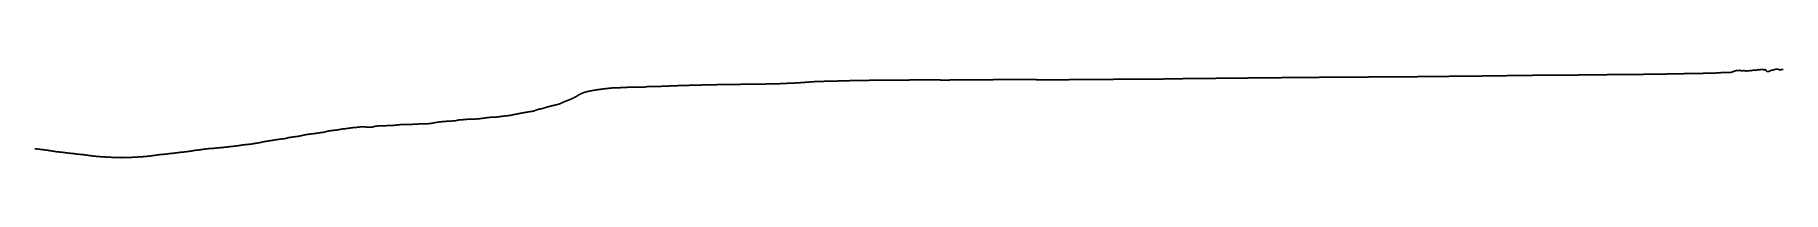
# Model space of a CAD drawing. Header units: millimetres. Extents: x 0 to 74012, y -3596 to 150.
import ezdxf

# ---------------------------------------------------------------- set-up
doc = ezdxf.new("R2010")
doc.units = ezdxf.units.MM
doc.layers.add('Clone', color=7, linetype='CONTINUOUS')

msp = doc.modelspace()

# ---------------------------------------------------------------- linework, layer by layer
at = {"layer": 'Clone'}
for points in [[(71260, -0.7159), (71270.2, 0.0506)], [(71270.2, 0.0506), (71280.4, 0.8172)], [(71280.4, 0.8172), (71290.5, 1.5691)], [(71290.5, 1.5691), (71300.7, 2.3211)], [(71300.7, 2.3211), (71310.9, 3.0551)], [(71310.9, 3.0551), (71321.1, 3.789)], [(71321.1, 3.789), (71331.3, 4.5229)], [(71331.3, 4.5229), (71341.5, 5.2633)], [(71341.5, 5.2633), (71351.7, 5.9724)], [(71351.7, 5.9724), (71361.9, 6.6816)], [(71361.9, 6.6816), (71372, 7.3907)], [(71372, 7.3907), (71382.2, 8.0998)], [(71382.2, 8.0998), (71392.4, 8.809)], [(71392.4, 8.809), (71402.6, 9.2307)], [(71402.6, 9.2307), (71412.8, 9.9398)], [(71412.8, 9.9398), (71423, 10.649)], [(71423, 10.649), (71433.2, 11.3581)], [(71433.2, 11.3581), (71443.4, 12.0672)], [(71443.4, 12.0672), (71453.5, 12.489)], [(71453.5, 12.489), (71463.7, 13.1981)], [(71463.7, 13.1981), (71473.9, 13.9072)], [(71473.9, 13.9072), (71484.1, 14.6164)], [(71484.1, 14.6164), (71494.3, 15)], [(71494.3, 15), (71504.5, 15)], [(71504.5, 15), (71514.7, 15)], [(71514.7, 15), (71524.8, 15)], [(71524.8, 15), (71535, 15)], [(71535, 15), (71545.2, 15)], [(71545.2, 15), (71555.4, 15)], [(71555.4, 15), (71565.6, 15)], [(71565.6, 15), (71575.8, 15)], [(71575.8, 15), (71586, 15)], [(71586, 15), (71596.2, 15)], [(71596.2, 15), (71606.3, 15)], [(71606.3, 15), (71616.5, 15)], [(71616.5, 15), (71626.7, 15)], [(71626.7, 15), (71636.9, 15)], [(71636.9, 15), (71647.1, 15)], [(71647.1, 15), (71657.3, 15)], [(71657.3, 15), (71667.5, 15)], [(71667.5, 15), (71677.7, 15)], [(71677.7, 15), (71687.8, 15)], [(71687.8, 15), (71698, 15)], [(71698, 15), (71708.2, 15)], [(71708.2, 15), (71718.4, 15)], [(71718.4, 15), (71728.6, 15)], [(71728.6, 15), (71738.8, 15)], [(71738.8, 15), (71749, 15)], [(71749, 15), (71759.1, 15)], [(71759.1, 15), (71769.3, 15)], [(71769.3, 15), (71779.5, 16.4321)], [(71779.5, 16.4321), (71789.7, 19.2595)], [(71789.7, 19.2595), (71799.9, 22.0868)], [(71799.9, 22.0868), (71810.1, 24.9142)], [(71810.1, 24.9142), (71820.3, 27.8319)], [(71820.3, 27.8319), (71830.5, 30)], [(71830.5, 30), (71840.6, 31.4692)], [(71840.6, 31.4692), (71850.8, 35.1013)], [(71850.8, 35.1013), (71861, 38.7334)], [(71861, 38.7334), (71871.2, 42.1428)], [(71871.2, 42.1428), (71881.4, 44.3461)], [(71881.4, 44.3461), (71891.6, 48.6297)], [(71891.6, 48.6297), (71901.8, 49.5612)], [(71901.8, 49.5612), (71912, 52.2072)], [(71912, 52.2072), (71922.1, 57.9464)], [(71922.1, 57.9464), (71932.3, 62.9784)], [(71932.3, 62.9784), (71942.5, 70.485)], [(71942.5, 70.485), (71952.7, 74.772)], [(71952.7, 74.772), (71962.9, 75.1509)], [(71962.9, 75.1509), (71973.1, 78.8092)], [(71973.1, 78.8092), (71983.3, 82.4676)], [(71983.3, 82.4676), (71993.4, 86.1259)], [(71993.4, 86.1259), (72003.6, 90)], [(72003.6, 90), (72013.8, 90)], [(72013.8, 90), (72024, 90.4178)], [(72024, 90.4178), (72034.2, 95.1557)], [(72034.2, 95.1557), (72044.4, 97.0347)], [(72044.4, 97.0347), (72054.6, 100.951)], [(72054.6, 100.951), (72064.8, 104.506)], [(72064.8, 104.506), (72074.9, 105)], [(72074.9, 105), (72085.1, 105)], [(72085.1, 105), (72095.3, 105)], [(72095.3, 105), (72105.5, 105)], [(72105.5, 105), (72115.7, 105)], [(72115.7, 105), (72125.9, 105)], [(72125.9, 105), (72136.1, 105)], [(72136.1, 105), (72146.3, 105)], [(72146.3, 105), (72156.4, 105)], [(72156.4, 105), (72166.6, 105)], [(72166.6, 105), (72176.8, 105)], [(72176.8, 105), (72187, 105)], [(72187, 105), (72197.2, 108.178)], [(72197.2, 108.178), (72207.4, 108.782)], [(72207.4, 108.782), (72217.6, 97.2905)], [(72217.6, 97.2905), (72227.7, 94.2223)], [(72227.7, 94.2223), (72237.9, 90.3463)], [(72237.9, 90.3463), (72248.1, 89.6213)], [(72248.1, 89.6213), (72258.3, 89.9304)], [(72258.3, 89.9304), (72268.5, 90)], [(72268.5, 90), (72278.7, 90)], [(72278.7, 90), (72288.9, 90)], [(72288.9, 90), (72299.1, 90)], [(72299.1, 90), (72309.2, 90)], [(72309.2, 90), (72319.4, 90)], [(72319.4, 90), (72329.6, 92.1281)], [(72329.6, 92.1281), (72339.8, 97.4037)], [(72339.8, 97.4037), (72350, 103.088)], [(72350, 103.088), (72360.2, 105)], [(72360.2, 105), (72370.4, 102.672)], [(72370.4, 102.672), (72380.6, 95.5881)], [(72380.6, 95.5881), (72390.7, 90.847)], [(72390.7, 90.847), (72400.9, 85.8732)], [(72400.9, 85.8732), (72411.1, 81.3555)], [(72411.1, 81.3555), (72421.3, 76.2448)], [(72421.3, 76.2448), (72431.5, 75)], [(72431.5, 75), (72441.7, 75)], [(72441.7, 75), (72451.9, 75)], [(72451.9, 75), (72462, 80.0899)], [(72462, 80.0899), (72472.2, 85.8723)], [(72472.2, 85.8723), (72482.4, 90)], [(72482.4, 90), (72492.6, 90)], [(72492.6, 90), (72502.8, 90)], [(72502.8, 90), (72513, 90)], [(72513, 90), (72523.2, 90)], [(72523.2, 90), (72533.4, 90)], [(72533.4, 90), (72543.5, 90)], [(72543.5, 90), (72553.7, 90)], [(72553.7, 90), (72563.9, 90)], [(72563.9, 90), (72574.1, 90)], [(72574.1, 90), (72584.3, 90)], [(72584.3, 90), (72594.5, 90)], [(72594.5, 90), (72604.7, 91.5769)], [(72604.7, 91.5769), (72614.9, 93.9467)], [(72614.9, 93.9467), (72625.5, 99.0013)], [(72625.5, 99.0013), (72636.2, 90.3588)], [(72636.2, 90.3588), (72646.9, 94.5849)], [(72646.9, 94.5849), (72657.5, 99.1783)], [(72657.5, 99.1783), (72668.2, 90)], [(72668.2, 90), (72678.9, 95.3997)], [(72678.9, 95.3997), (72689.5, 101.453)], [(72689.5, 101.453), (72700.2, 102.512)], [(72700.2, 102.512), (72710.9, 105)], [(72710.9, 105), (72721.5, 105)], [(72721.5, 105), (72732.2, 109.054)], [(72732.2, 109.054), (72742.9, 116.757)], [(72742.9, 116.757), (72753.5, 116.675)], [(72753.5, 116.675), (72764.2, 120)], [(72764.2, 120), (72774.9, 120)], [(72774.9, 120), (72785.5, 117.802)], [(72785.5, 117.802), (72796.2, 118.453)], [(72796.2, 118.453), (72806.9, 116.829)], [(72806.9, 116.829), (72817.5, 105.262)], [(72817.5, 105.262), (72828.2, 105)], [(72828.2, 105), (72838.9, 107.905)], [(72838.9, 107.905), (72849.5, 111.729)], [(72849.5, 111.729), (72860.2, 118.567)], [(72860.2, 118.567), (72870.9, 120)], [(72870.9, 120), (72881.5, 120)], [(72881.5, 120), (72892.2, 120)], [(72892.2, 120), (72902.9, 120)], [(72902.9, 120), (72913.5, 120)], [(72913.5, 120), (72924.2, 121.085)], [(72924.2, 121.085), (72934.9, 127.4)], [(72934.9, 127.4), (72945.5, 128.913)], [(72945.5, 128.913), (72956.2, 130.427)], [(72956.2, 130.427), (72966.9, 135)], [(72966.9, 135), (72977.5, 135)], [(72977.5, 135), (72988.2, 135)], [(72988.2, 135), (72998.9, 135)], [(72998.9, 135), (73009.5, 133.793)], [(73009.5, 133.793), (73020.2, 126.383)], [(73020.2, 126.383), (73030.9, 124.504)], [(73030.9, 124.504), (73041.5, 127.955)], [(73041.5, 127.955), (73052.2, 132.65)], [(73052.2, 132.65), (73062.9, 135)], [(73062.9, 135), (73073.5, 135)], [(73073.5, 135), (73084.2, 135)], [(73084.2, 135), (73094.9, 135)], [(73094.9, 135), (73105.5, 135)], [(73105.5, 135), (73116.2, 135)], [(73116.2, 135), (73126.9, 135)], [(73126.9, 135), (73137.5, 135)], [(73137.5, 135), (73148.2, 135)], [(73148.2, 135), (73158.9, 135)], [(73158.9, 135), (73169.5, 135)], [(73169.5, 135), (73180.2, 135)], [(73180.2, 135), (73190.9, 131.754)], [(73190.9, 131.754), (73201.5, 120.584)], [(73201.5, 120.584), (73212.2, 121.452)], [(73212.2, 121.452), (73222.9, 126.107)], [(73222.9, 126.107), (73233.5, 134.093)], [(73233.5, 134.093), (73244.2, 135)], [(73244.2, 135), (73254.9, 135)], [(73254.9, 135), (73265.5, 135)], [(73265.5, 135), (73276.2, 125.824)], [(73276.2, 125.824), (73286.9, 108.561)], [(73286.9, 108.561), (73297.5, 95.3716)], [(73297.5, 95.3716), (73308.2, 82.7522)], [(73308.2, 82.7522), (73318.9, 66.4311)], [(73318.9, 66.4311), (73329.5, 60)], [(73329.5, 60), (73340.2, 60)], [(73340.2, 60), (73350.9, 60)], [(73350.9, 60), (73361.5, 60)], [(73361.5, 60), (73372.2, 60)], [(73372.2, 60), (73382.9, 60)], [(73382.9, 60), (73393.5, 60)], [(73393.5, 60), (73404.2, 60)], [(73404.2, 60), (73414.9, 60)], [(73414.9, 60), (73425.5, 62.9439)], [(73425.5, 62.9439), (73436.2, 65.9578)], [(73436.2, 65.9578), (73446.9, 72.5012)], [(73446.9, 72.5012), (73457.5, 78.8958)], [(73457.5, 78.8958), (73468.2, 84.693)], [(73468.2, 84.693), (73478.9, 94.3153)], [(73478.9, 94.3153), (73489.5, 102.859)], [(73489.5, 102.859), (73500.2, 105)], [(73500.2, 105), (73510.9, 105.402)], [(73510.9, 105.402), (73521.5, 110.579)], [(73521.5, 110.579), (73532.2, 113.566)], [(73532.2, 113.566), (73542.9, 116.004)], [(73542.9, 116.004), (73553.5, 118.905)], [(73553.5, 118.905), (73564.2, 119.558)], [(73564.2, 119.558), (73574.9, 120)], [(73574.9, 120), (73585.5, 124.834)], [(73585.5, 124.834), (73596.2, 124.844)], [(73596.2, 124.844), (73606.9, 124.059)], [(73606.9, 124.059), (73617.5, 130.109)], [(73617.5, 130.109), (73628.2, 126.555)], [(73628.2, 126.555), (73638.9, 121.821)], [(73638.9, 121.821), (73649.5, 134)], [(73649.5, 134), (73660.2, 134.152)], [(73660.2, 134.152), (73670.9, 149.507)], [(73670.9, 149.507), (73681.5, 150)], [(73681.5, 150), (73692.2, 150)], [(73692.2, 150), (73702.9, 150)], [(73702.9, 150), (73713.5, 150)], [(73713.5, 150), (73724.2, 150)], [(73724.2, 150), (73734.9, 150)], [(73734.9, 150), (73745.5, 150)], [(73745.5, 150), (73756.2, 150)], [(73756.2, 150), (73766.9, 150)], [(73766.9, 150), (73777.5, 150)], [(73777.5, 150), (73788.2, 150)], [(73788.2, 150), (73798.9, 150)], [(73798.9, 150), (73809.5, 150)], [(73809.5, 150), (73820.2, 146.136)], [(73820.2, 146.136), (73830.9, 140.511)], [(73830.9, 140.511), (73841.5, 136.832)], [(73841.5, 136.832), (73852.2, 124.558)], [(73852.2, 124.558), (73862.9, 123.161)], [(73862.9, 123.161), (73873.5, 122.374)], [(73873.5, 122.374), (73884.2, 120)], [(73884.2, 120), (73894.9, 121.669)], [(73894.9, 121.669), (73905.5, 127.267)], [(73905.5, 127.267), (73916.2, 129.244)], [(73916.2, 129.244), (73926.9, 136.739)], [(73926.9, 136.739), (73937.5, 135.376)], [(73937.5, 135.376), (73948.2, 140.257)], [(73948.2, 140.257), (73958.9, 142.996)], [(73958.9, 142.996), (73969.5, 139.573)], [(73969.5, 139.573), (73980.2, 143.352)], [(73980.2, 143.352), (73990.9, 145.692)], [(73990.9, 145.692), (74001.5, 136.78)], [(74001.5, 136.78), (74012.2, 138.609)], [(23648.8, -741.011), (23659.7, -739.292)], [(23659.7, -739.292), (23670.7, -736.936)], [(23670.7, -736.936), (23681.7, -735.213)], [(23681.7, -735.213), (23692.7, -733.713)], [(23692.7, -733.713), (23703.7, -731.735)], [(23703.7, -731.735), (23714.6, -730.257)], [(23714.6, -730.257), (23725.6, -728.296)], [(23725.6, -728.296), (23736.6, -726.819)], [(23736.6, -726.819), (23747.6, -725.342)], [(23747.6, -725.342), (23758.6, -723.381)], [(23758.6, -723.381), (23769.5, -721.903)], [(23769.5, -721.903), (23780.5, -719.95)], [(23780.5, -719.95), (23791.5, -718.666)], [(23791.5, -718.666), (23802.5, -717.381)], [(23802.5, -717.381), (23813.5, -715.707)], [(23813.5, -715.707), (23824.8, -714.4)], [(23824.8, -714.4), (23836.2, -712.808)], [(23836.2, -712.808), (23847.5, -711.495)], [(23847.5, -711.495), (23858.9, -709.901)], [(23858.9, -709.901), (23870.2, -708.596)], [(23870.2, -708.596), (23881.6, -706.996)], [(23881.6, -706.996), (23892.9, -705.698)], [(23892.9, -705.698), (23904.2, -704.394)], [(23904.2, -704.394), (23915.6, -702.797)], [(23915.6, -702.797), (23926.9, -701.499)], [(23926.9, -701.499), (23938.3, -699.895)], [(23938.3, -699.895), (23949.6, -698.58)], [(23949.6, -698.58), (23961, -696.994)], [(23961, -696.994), (23972.3, -694.367)], [(23972.3, -694.367), (23983.7, -692.75)], [(23983.7, -692.75), (23995, -691.461)], [(23995, -691.461), (24006.4, -689.734)], [(24006.4, -689.734), (24017.7, -688.348)], [(24017.7, -688.348), (24029.1, -686.507)], [(24029.1, -686.507), (24040.4, -685.124)], [(24040.4, -685.124), (24051.8, -683.273)], [(24051.8, -683.273), (24063.1, -681.895)], [(24063.1, -681.895), (24074.5, -680.08)], [(24074.5, -680.08), (24085.8, -678.686)], [(24085.8, -678.686), (24097.2, -677.293)], [(24097.2, -677.293), (24108.5, -675.502)], [(24108.5, -675.502), (24119.8, -674.227)], [(24119.8, -674.227), (24131.2, -672.674)], [(24131.2, -672.674), (24142.5, -671.465)], [(24142.5, -671.465), (24153.9, -670.169)], [(24153.9, -670.169), (24165.6, -669.019)], [(24165.6, -669.019), (24177.4, -667.555)], [(24177.4, -667.555), (24189.1, -666.404)], [(24189.1, -666.404), (24200.8, -665.156)], [(24200.8, -665.156), (24212.6, -663.904)], [(24212.6, -663.904), (24224.3, -662.78)], [(24224.3, -662.78), (24236.1, -661.441)], [(24236.1, -661.441), (24247.8, -660.317)], [(24247.8, -660.317), (24259.5, -658.94)], [(24259.5, -658.94), (24271.3, -657.774)], [(24271.3, -657.774), (24283, -656.329)], [(24283, -656.329), (24294.7, -654.871)], [(24294.7, -654.871), (24306.5, -653.678)], [(24306.5, -653.678), (24318.2, -651.059)], [(24318.2, -651.059), (24330, -649.866)], [(24330, -649.866), (24341.7, -648.368)], [(24341.7, -648.368), (24353.4, -647.219)], [(24353.4, -647.219), (24365.2, -645.567)], [(24365.2, -645.567), (24376.9, -644.725)], [(24376.9, -644.725), (24388.7, -643.946)], [(24388.7, -643.946), (24400.4, -643.171)], [(24400.4, -643.171), (24412.1, -642.626)], [(24412.1, -642.626), (24423.9, -641.867)], [(24423.9, -641.867), (24435.6, -641.321)], [(24435.6, -641.321), (24447.3, -640.574)], [(24447.3, -640.574), (24459.1, -640.025)], [(24459.1, -640.025), (24470.8, -639.305)], [(24470.8, -639.305), (24482.6, -638.756)], [(24482.6, -638.756), (24494.3, -637.963)], [(24494.3, -637.963), (24506.5, -637.153)], [(24506.5, -637.153), (24518.6, -636.604)], [(24518.6, -636.604), (24530.8, -635.793)], [(24530.8, -635.793), (24542.9, -634.983)], [(24542.9, -634.983), (24555.1, -634.434)], [(24555.1, -634.434), (24567.2, -633.624)], [(24567.2, -633.624), (24579.4, -632.813)], [(24579.4, -632.813), (24591.6, -632.264)], [(24591.6, -632.264), (24603.7, -631.454)], [(24603.7, -631.454), (24615.9, -630.905)], [(24615.9, -630.905), (24628, -630.094)], [(24628, -630.094), (24640.2, -630)], [(24640.2, -630), (24652.3, -630)], [(24652.3, -630), (24664.5, -630)], [(24664.5, -630), (24676.7, -630)], [(24676.7, -630), (24688.8, -630)], [(24688.8, -630), (24701, -630)], [(24701, -630), (24713.1, -630)], [(24713.1, -630), (24725.3, -630)], [(24725.3, -630), (24737.5, -629.999)], [(24737.5, -629.999), (24749.6, -629.641)], [(24749.6, -629.641), (24761.8, -629.151)], [(24761.8, -629.151), (24773.9, -628.793)], [(24773.9, -628.793), (24786.1, -628.435)], [(24786.1, -628.435), (24798.2, -627.945)], [(24798.2, -627.945), (24810.4, -627.587)], [(24810.4, -627.587), (24822.6, -626.972)], [(24822.6, -626.972), (24834.7, -626.522)], [(24834.7, -626.522), (24847.3, -625.641)], [(24847.3, -625.641), (24859.9, -624.823)], [(24859.9, -624.823), (24872.5, -624.348)], [(24872.5, -624.348), (24885.1, -623.537)], [(24885.1, -623.537), (24897.8, -622.758)], [(24897.8, -622.758), (24910.4, -622.093)], [(24910.4, -622.093), (24923, -621.52)], [(24923, -621.52), (24935.6, -620.838)], [(24935.6, -620.838), (24948.2, -620.007)], [(24948.2, -620.007), (24960.8, -619.17)], [(24960.8, -619.17), (24973.4, -618.676)], [(24973.4, -618.676), (24986, -617.839)], [(24986, -617.839), (24998.6, -616.992)], [(24998.6, -616.992), (25011.2, -616.168)], [(25011.2, -616.168), (25023.8, -615.653)], [(25023.8, -615.653), (25036.4, -614.926)], [(25036.4, -614.926), (25049, -614.536)], [(25049, -614.536), (25061.7, -614.145)], [(25061.7, -614.145), (25074.3, -613.936)], [(25074.3, -613.936), (25086.9, -613.554)], [(25086.9, -613.554), (25099.5, -613.172)], [(25099.5, -613.172), (25112.1, -612.791)], [(25112.1, -612.791), (25124.7, -612.565)], [(25124.7, -612.565), (25137.3, -612.183)], [(25137.3, -612.183), (25149.9, -611.802)], [(25149.9, -611.802), (25162.5, -611.42)], [(25162.5, -611.42), (25175.1, -611.192)], [(25175.1, -611.192), (25188.2, -610.809)], [(25188.2, -610.809), (25201.3, -610.426)], [(25201.3, -610.426), (25214.4, -610.044)], [(25214.4, -610.044), (25227.5, -609.661)], [(25227.5, -609.661), (25240.6, -609.433)], [(25240.6, -609.433), (25253.7, -609.054)], [(25253.7, -609.054), (25266.8, -608.674)], [(25266.8, -608.674), (25279.9, -608.297)], [(25279.9, -608.297), (25293, -607.924)], [(25293, -607.924), (25306.1, -607.552)], [(25306.1, -607.552), (25319.1, -607.179)], [(25319.1, -607.179), (25332.2, -606.986)], [(25332.2, -606.986), (25345.3, -606.613)], [(25345.3, -606.613), (25358.4, -606.241)], [(25358.4, -606.241), (25371.5, -605.868)], [(25371.5, -605.868), (25384.6, -605.497)], [(25384.6, -605.497), (25397.7, -605.125)], [(25397.7, -605.125), (25410.8, -604.934)], [(25410.8, -604.934), (25423.9, -604.567)], [(25423.9, -604.567), (25437, -604.2)], [(25437, -604.2), (25450.1, -603.832)], [(25450.1, -603.832), (25463.2, -603.465)], [(25463.2, -603.465), (25476.3, -603.098)], [(25476.3, -603.098), (25489.4, -602.916)], [(25489.4, -602.916), (25502.4, -602.549)], [(25502.4, -602.549), (25515.5, -602.182)], [(25515.5, -602.182), (25529.7, -601.815)], [(25529.7, -601.815), (25543.9, -601.448)], [(25543.9, -601.448), (25558.1, -601.081)], [(25558.1, -601.081), (25572.3, -600.714)], [(25572.3, -600.714), (25586.5, -600.347)], [(25586.5, -600.347), (25600.6, -600)], [(25600.6, -600), (25614.8, -600)], [(25614.8, -600), (25629, -600)], [(25629, -600), (25643.2, -600)], [(25643.2, -600), (25657.4, -600)], [(25657.4, -600), (25671.6, -600)], [(25671.6, -600), (25685.7, -600)], [(25685.7, -600), (25699.9, -600)], [(25699.9, -600), (25714.1, -600)], [(25714.1, -600), (25728.3, -600)], [(25728.3, -600), (25742.5, -600)], [(25742.5, -600), (25756.7, -600)], [(25756.7, -600), (25770.8, -600)], [(25770.8, -600), (25785, -600)], [(25785, -600), (25799.2, -600)], [(25799.2, -600), (25813.4, -600)], [(25813.4, -600), (25827.6, -600)], [(25827.6, -600), (25841.8, -598.921)], [(25841.8, -598.921), (25856, -596.491)], [(25856, -596.491), (25869.6, -593.9)], [(25869.6, -593.9), (25883.2, -591.376)], [(25883.2, -591.376), (25896.8, -588.6)], [(25896.8, -588.6), (25910.4, -587.394)], [(25910.4, -587.394), (25924, -585)], [(25924, -585), (25937.7, -584.828)], [(25937.7, -584.828), (25951.3, -584.508)], [(25951.3, -584.508), (25964.9, -584.187)], [(25964.9, -584.187), (25978.5, -583.866)], [(25978.5, -583.866), (25992.1, -583.546)], [(25992.1, -583.546), (26005.7, -583.225)], [(26005.7, -583.225), (26019.4, -582.904)], [(26019.4, -582.904), (26033, -582.584)], [(26033, -582.584), (26046.6, -582.263)], [(26046.6, -582.263), (26060.2, -581.943)], [(26060.2, -581.943), (26073.8, -581.852)], [(26073.8, -581.852), (26087.4, -581.531)], [(26087.4, -581.531), (26101, -581.21)], [(26101, -581.21), (26114.7, -580.89)], [(26114.7, -580.89), (26128.3, -580.569)], [(26128.3, -580.569), (26141.9, -580.248)], [(26141.9, -580.248), (26155.5, -579.916)], [(26155.5, -579.916), (26169.1, -579.576)], [(26169.1, -579.576), (26182.7, -579.221)], [(26182.7, -579.221), (26196.4, -578.859)], [(26196.4, -578.859), (26209.5, -578.703)], [(26209.5, -578.703), (26222.6, -578.342)], [(26222.6, -578.342), (26235.6, -577.98)], [(26235.6, -577.98), (26248.7, -577.62)], [(26248.7, -577.62), (26261.8, -577.301)], [(26261.8, -577.301), (26274.9, -576.983)], [(26274.9, -576.983), (26288, -576.826)], [(26288, -576.826), (26301.1, -576.454)], [(26301.1, -576.454), (26314.2, -576.119)], [(26314.2, -576.119), (26327.3, -575.821)], [(26327.3, -575.821), (26340.4, -575.523)], [(26340.4, -575.523), (26353.5, -575.521)], [(26353.5, -575.521), (26366.6, -575.223)], [(26366.6, -575.223), (26379.7, -574.926)], [(26379.7, -574.926), (26392.8, -574.626)], [(26392.8, -574.626), (26405.9, -574.328)], [(26405.9, -574.328), (26418.9, -574.327)], [(26418.9, -574.327), (26432, -573.964)], [(26432, -573.964), (26445.1, -573.524)], [(26445.1, -573.524), (26458.2, -573.075)], [(26458.2, -573.075), (26471.3, -572.618)], [(26471.3, -572.618), (26484.4, -572.435)], [(26484.4, -572.435), (26497.5, -571.979)], [(26497.5, -571.979), (26510.6, -571.522)], [(26510.6, -571.522), (26523.7, -571.053)], [(26523.7, -571.053), (26536.8, -570.585)], [(26536.8, -570.585), (26548.9, -570.405)], [(26548.9, -570.405), (26561.1, -570)], [(26561.1, -570), (26573.3, -569.268)], [(26573.3, -569.268), (26585.4, -569.016)], [(26585.4, -569.016), (26597.6, -568.232)], [(26597.6, -568.232), (26609.7, -567.457)], [(26609.7, -567.457), (26621.9, -566.724)], [(26621.9, -566.724), (26634, -566.577)], [(26634, -566.577), (26646.2, -565.866)], [(26646.2, -565.866), (26658.4, -565.102)], [(26658.4, -565.102), (26670.5, -564.882)], [(26670.5, -564.882), (26682.7, -564.156)], [(26682.7, -564.156), (26694.8, -563.436)], [(26694.8, -563.436), (26707, -563.315)], [(26707, -563.315), (26719.1, -562.621)], [(26719.1, -562.621), (26731.3, -561.927)], [(26731.3, -561.927), (26743.5, -561.901)], [(26743.5, -561.901), (26755.6, -561.352)], [(26755.6, -561.352), (26767.8, -560.481)], [(26767.8, -560.481), (26779.9, -560.461)], [(26779.9, -560.461), (26792.1, -559.877)], [(26792.1, -559.877), (26804.2, -559.293)], [(26804.2, -559.293), (26816.4, -559.28)], [(26816.4, -559.28), (26828.6, -558.696)], [(26828.6, -558.696), (26840.7, -558.074)], [(26840.7, -558.074), (26852.9, -557.419)], [(26852.9, -557.419), (26865, -557.272)], [(26865, -557.272), (26877.2, -556.603)], [(26877.2, -556.603), (26888.9, -555.909)], [(26888.9, -555.909), (26900.7, -555.775)], [(26900.7, -555.775), (26912.4, -555.149)], [(26912.4, -555.149), (26924.1, -555.045)], [(26924.1, -555.045), (26935.9, -554.45)], [(26935.9, -554.45), (26947.6, -554.277)], [(26947.6, -554.277), (26959.4, -553.621)], [(26959.4, -553.621), (26971.1, -552.965)], [(26971.1, -552.965), (26982.8, -552.877)], [(26982.8, -552.877), (26994.6, -552.202)], [(26994.6, -552.202), (27006.3, -552.079)], [(27006.3, -552.079), (27018.1, -551.308)], [(27018.1, -551.308), (27029.8, -550.548)], [(27029.8, -550.548), (27041.5, -550.37)], [(27041.5, -550.37), (27053.3, -549.639)], [(27053.3, -549.639), (27065, -549.447)], [(27065, -549.447), (27076.7, -548.709)], [(27076.7, -548.709), (27088.5, -547.971)], [(27088.5, -547.971), (27100.2, -547.924)], [(27100.2, -547.924), (27112, -547.158)], [(27112, -547.158), (27123.7, -547.032)], [(27123.7, -547.032), (27135.4, -546.429)], [(27135.4, -546.429), (27147.2, -545.826)], [(27147.2, -545.826), (27158.9, -545.781)], [(27158.9, -545.781), (27170.7, -545.178)], [(27170.7, -545.178), (27182.4, -545.133)], [(27182.4, -545.133), (27194.1, -544.527)], [(27194.1, -544.527), (27205.9, -543.858)], [(27205.9, -543.858), (27217.6, -543.667)], [(27217.6, -543.667), (27229, -542.997)], [(27229, -542.997), (27240.3, -542.764)], [(27240.3, -542.764), (27251.6, -542.113)], [(27251.6, -542.113), (27263, -541.891)], [(27263, -541.891), (27274.3, -541.273)], [(27274.3, -541.273), (27285.7, -541.107)], [(27285.7, -541.107), (27297, -540.465)], [(27297, -540.465), (27308.4, -540.274)], [(27308.4, -540.274), (27319.7, -539.607)], [(27319.7, -539.607), (27331.1, -539.368)], [(27331.1, -539.368), (27342.4, -538.725)], [(27342.4, -538.725), (27353.8, -538.555)], [(27353.8, -538.555), (27365.1, -537.811)], [(27365.1, -537.811), (27376.5, -537.787)], [(27376.5, -537.787), (27387.8, -537.273)], [(27387.8, -537.273), (27399.2, -537.249)], [(27399.2, -537.249), (27410.5, -536.734)], [(27410.5, -536.734), (27421.9, -536.71)], [(27421.9, -536.71), (27433.2, -536.196)], [(27433.2, -536.196), (27444.5, -536.172)], [(27444.5, -536.172), (27455.9, -535.657)], [(27455.9, -535.657), (27467.2, -535.633)], [(27467.2, -535.633), (27478.6, -535.119)], [(27478.6, -535.119), (27489.9, -535.087)], [(27489.9, -535.087), (27501.3, -534.48)], [(27501.3, -534.48), (27512.6, -534.536)], [(27512.6, -534.536), (27524, -534.038)], [(27524, -534.038), (27535.3, -534.012)], [(27535.3, -534.012), (27546.7, -533.457)], [(27546.7, -533.457), (27558, -533.445)], [(27558, -533.445), (27569, -532.913)], [(27569, -532.913), (27580, -532.839)], [(27580, -532.839), (27591, -532.246)], [(27591, -532.246), (27601.9, -532.197)], [(27601.9, -532.197), (27612.9, -532.13)], [(27612.9, -532.13), (27623.9, -531.572)], [(27623.9, -531.572), (27634.9, -531.523)], [(27634.9, -531.523), (27645.9, -530.933)], [(27645.9, -530.933), (27656.8, -530.807)], [(27656.8, -530.807), (27667.8, -530.183)], [(27667.8, -530.183), (27678.8, -530.059)], [(27678.8, -530.059), (27689.8, -529.88)], [(27689.8, -529.88), (27700.8, -529.19)], [(27700.8, -529.19), (27711.8, -528.954)], [(27711.8, -528.954), (27722.7, -528.237)], [(27722.7, -528.237), (27733.7, -527.929)], [(27733.7, -527.929), (27744.7, -527.171)], [(27744.7, -527.171), (27755.7, -526.914)], [(27755.7, -526.914), (27766.7, -526.631)], [(27766.7, -526.631), (27777.6, -525.873)], [(27777.6, -525.873), (27788.6, -525.624)], [(27788.6, -525.624), (27799.6, -525.006)], [(27799.6, -525.006), (27810.6, -525)], [(27810.6, -525), (27821.6, -525)], [(27821.6, -525), (27832.5, -524.401)], [(27832.5, -524.401), (27843.5, -524.291)], [(27843.5, -524.291), (27854.5, -523.724)], [(27854.5, -523.724), (27865.5, -523.644)], [(27865.5, -523.644), (27876.5, -523.068)], [(27876.5, -523.068), (27887.5, -522.964)], [(27887.5, -522.964), (27898.4, -522.858)], [(27898.4, -522.858), (27909.1, -522.25)], [(27909.1, -522.25), (27919.7, -522.059)], [(27919.7, -522.059), (27930.3, -521.861)], [(27930.3, -521.861), (27941, -521.22)], [(27941, -521.22), (27951.6, -521.029)], [(27951.6, -521.029), (27962.3, -520.862)], [(27962.3, -520.862), (27972.9, -520.244)], [(27972.9, -520.244), (27983.5, -520.101)], [(27983.5, -520.101), (27994.2, -519.519)], [(27994.2, -519.519), (28004.8, -519.416)], [(28004.8, -519.416), (28015.4, -519.311)], [(28015.4, -519.311), (28026.1, -518.727)], [(28026.1, -518.727), (28036.7, -518.619)], [(28036.7, -518.619), (28047.4, -518.507)], [(28047.4, -518.507), (28058, -517.975)], [(28058, -517.975), (28068.6, -517.811)], [(28068.6, -517.811), (28079.3, -517.768)], [(28079.3, -517.768), (28089.9, -517.265)], [(28089.9, -517.265), (28100.6, -517.242)], [(28100.6, -517.242), (28111.2, -517.219)], [(28111.2, -517.219), (28121.8, -516.825)], [(28121.8, -516.825), (28132.5, -516.878)], [(28132.5, -516.878), (28143.1, -516.931)], [(28143.1, -516.931), (28153.7, -516.512)], [(28153.7, -516.512), (28164.4, -516.566)], [(28164.4, -516.565), (28175, -516.619)], [(28175, -516.619), (28185.7, -516.138)], [(28185.7, -516.138), (28196.3, -516.042)], [(28196.3, -516.042), (28206.9, -515.926)], [(28206.9, -515.926), (28217.6, -515.385)], [(28217.6, -515.385), (28228.2, -515.273)], [(28228.2, -515.273), (28238.8, -515.164)], [(28238.8, -515.164), (28249.5, -514.604)], [(28249.5, -514.604), (28260.1, -514.458)], [(28260.1, -514.458), (28270.8, -514.147)], [(28270.8, -514.147), (28281.4, -513.964)], [(28281.4, -513.964), (28292, -513.312)], [(28292, -513.312), (28302.7, -513.048)], [(28302.7, -513.048), (28313.3, -512.785)], [(28313.3, -512.785), (28323.9, -512.13)], [(28323.9, -512.13), (28334.6, -511.867)], [(28334.6, -511.867), (28345.2, -511.603)], [(28345.2, -511.603), (28355.9, -511.34)], [(28355.9, -511.34), (28366.5, -510.685)], [(28366.5, -510.685), (28377.1, -510.428)], [(28377.1, -510.428), (28387.8, -510.123)], [(28387.8, -510.123), (28398.4, -510)], [(28398.4, -510), (28409.1, -509.771)], [(28409.1, -509.771), (28419.7, -509.573)], [(28419.7, -509.573), (28430.3, -509.374)], [(28430.3, -509.374), (28441, -508.787)], [(28441, -508.787), (28451.6, -508.589)], [(28451.6, -508.589), (28462.2, -508.39)], [(28462.2, -508.39), (28472.9, -508.192)], [(28472.9, -508.192), (28483.5, -507.619)], [(28483.5, -507.619), (28494.2, -507.487)], [(28494.2, -507.487), (28504.8, -507.371)], [(28504.8, -507.371), (28515.4, -507.24)], [(28515.4, -507.24), (28526.1, -506.706)], [(28526.1, -506.706), (28536.7, -506.588)], [(28536.7, -506.588), (28547.3, -506.504)], [(28547.3, -506.504), (28558, -505.979)], [(28558, -505.979), (28568.6, -505.849)], [(28568.6, -505.849), (28579.3, -505.73)], [(28579.3, -505.73), (28589.6, -505.612)], [(28589.6, -505.612), (28599.9, -505.486)], [(28599.9, -505.486), (28610.2, -504.961)], [(28610.2, -504.961), (28620.5, -504.855)], [(28620.5, -504.855), (28630.8, -504.749)], [(28630.8, -504.749), (28641.2, -504.641)], [(28641.2, -504.641), (28651.5, -504.52)], [(28651.5, -504.52), (28661.8, -503.984)], [(28661.8, -503.984), (28672.1, -503.866)], [(28672.1, -503.866), (28682.4, -503.845)], [(28682.4, -503.845), (28692.7, -503.702)], [(28692.7, -503.702), (28703, -503.454)], [(28703, -503.454), (28713.4, -502.937)], [(28713.4, -502.937), (28723.7, -502.813)], [(28723.7, -502.813), (28734, -502.816)], [(28734, -502.816), (28744.3, -502.871)], [(28744.3, -502.871), (28754.6, -502.927)], [(28754.6, -502.927), (28764.9, -502.608)], [(28764.9, -502.608), (28775.3, -502.591)], [(28775.3, -502.591), (28785.6, -502.546)], [(28785.6, -502.546), (28795.9, -502.491)], [(28795.9, -502.491), (28806.2, -502.48)], [(28806.2, -502.48), (28816.5, -502.01)], [(28816.5, -502.01), (28826.8, -501.856)], [(28826.8, -501.856), (28837.1, -501.702)], [(28837.1, -501.702), (28847.5, -501.547)], [(28847.5, -501.547), (28857.8, -501.393)], [(28857.8, -501.393), (28868.1, -500.889)], [(28868.1, -500.889), (28878.4, -500.735)], [(28878.4, -500.735), (28888.7, -500.58)], [(28888.7, -500.58), (28899, -500.426)], [(28899, -500.426), (28909.4, -500.271)], [(28909.4, -500.271), (28919.7, -500.103)], [(28919.7, -500.103), (28930, -499.545)], [(28930, -499.545), (28940.3, -499.391)], [(28940.3, -499.391), (28950.6, -499.13)], [(28950.6, -499.13), (28960.9, -498.939)], [(28960.9, -498.939), (28971.2, -498.733)], [(28971.2, -498.733), (28981.6, -498.602)], [(28981.6, -498.602), (28991.9, -498.478)], [(28991.9, -498.478), (29002.2, -498.378)], [(29002.2, -498.378), (29012.5, -497.89)], [(29012.5, -497.89), (29022.8, -497.789)], [(29022.8, -497.789), (29033.1, -497.721)], [(29033.1, -497.721), (29043.5, -497.652)], [(29043.5, -497.652), (29053.8, -497.583)], [(29053.8, -497.583), (29064.1, -497.515)], [(29064.1, -497.515), (29074.4, -497.446)], [(29074.4, -497.446), (29084.7, -497.309)], [(29084.7, -497.309), (29095, -496.802)], [(29095, -496.802), (29105.4, -496.66)], [(29105.4, -496.66), (29115.7, -496.528)], [(29115.7, -496.528), (29126, -496.385)], [(29126, -496.385), (29136.3, -496.278)], [(29136.3, -496.278), (29146.6, -496.172)], [(29146.6, -496.172), (29156.9, -496.088)], [(29156.9, -496.088), (29167.2, -495.602)], [(29167.2, -495.602), (29177.6, -495.5)], [(29177.6, -495.5), (29187.9, -495.407)], [(29187.9, -495.407), (29198.2, -495.315)], [(29198.2, -495.315), (29208.5, -495.203)], [(29208.5, -495.203), (29218.8, -495.086)], [(29218.8, -495.086), (29229.1, -494.977)], [(29229.1, -494.977), (29239.5, -494.782)], [(29239.5, -494.782), (29249.8, -494.342)], [(29249.8, -494.342), (29260.1, -494.285)], [(29260.1, -494.285), (29270.2, -494.253)], [(29270.2, -494.253), (29280.3, -494.222)], [(29280.3, -494.222), (29290.4, -494.19)], [(29290.4, -494.19), (29300.5, -494.159)], [(29300.5, -494.159), (29310.7, -494.127)], [(29310.7, -494.127), (29320.8, -494.095)], [(29320.8, -494.095), (29330.9, -494.064)], [(29330.9, -494.064), (29341, -494.032)], [(29341, -494.032), (29351.1, -494.001)], [(29351.1, -494.001), (29361.2, -493.618)], [(29361.2, -493.618), (29371.4, -493.625)], [(29371.4, -493.625), (29381.5, -493.658)], [(29381.5, -493.658), (29391.6, -493.599)], [(29391.6, -493.599), (29401.7, -493.54)], [(29401.7, -493.54), (29411.8, -493.451)], [(29411.8, -493.451), (29421.9, -493.352)], [(29421.9, -493.352), (29432.1, -493.28)], [(29432.1, -493.28), (29442.2, -493.185)], [(29442.2, -493.185), (29452.3, -493.079)], [(29452.3, -493.079), (29462.4, -492.997)], [(29462.4, -492.997), (29472.5, -492.612)], [(29472.5, -492.612), (29482.6, -492.541)], [(29482.6, -492.541), (29492.7, -492.47)], [(29492.7, -492.47), (29502.9, -492.392)], [(29502.9, -492.392), (29513, -492.312)], [(29513, -492.312), (29523.1, -492.173)], [(29523.1, -492.173), (29533.2, -491.995)], [(29533.2, -491.995), (29543.3, -491.817)], [(29543.3, -491.817), (29553.4, -491.678)], [(29553.4, -491.678), (29563.6, -491.57)], [(29563.6, -491.57), (29573.7, -491.458)], [(29573.7, -491.458), (29583.8, -491.32)], [(29583.8, -491.32), (29593.9, -490.858)], [(29593.9, -490.858), (29604, -490.664)], [(29604, -490.664), (29614.1, -490.467)], [(29614.1, -490.467), (29624.2, -490.334)], [(29624.2, -490.334), (29634.4, -490.171)], [(29634.4, -490.171), (29644.5, -490.02)], [(29644.5, -490.02), (29654.6, -489.869)], [(29654.6, -489.869), (29664.7, -489.718)], [(29664.7, -489.718), (29674.8, -489.566)], [(29674.8, -489.566), (29684.9, -489.415)], [(29684.9, -489.415), (29695.1, -489.264)], [(29695.1, -489.264), (29705.2, -488.811)], [(29705.2, -488.811), (29715.3, -488.66)], [(29715.3, -488.66), (29725.4, -488.544)], [(29725.4, -488.544), (29735.5, -488.458)], [(29735.5, -488.458), (29745.6, -488.377)], [(29745.6, -488.377), (29755.8, -488.296)], [(29755.8, -488.296), (29765.9, -488.22)], [(29765.9, -488.22), (29776, -488.202)], [(29776, -488.202), (29786.1, -488.138)], [(29786.1, -488.138), (29796.2, -488.074)], [(29796.2, -488.074), (29806.3, -488.01)], [(29806.3, -488.01), (29816.4, -487.63)], [(29816.4, -487.63), (29826.6, -487.518)], [(29826.6, -487.518), (29836.7, -487.345)], [(29836.7, -487.345), (29846.8, -487.188)], [(29846.8, -487.188), (29856.9, -487.03)], [(29856.9, -487.03), (29867, -486.873)], [(29867, -486.873), (29877.1, -486.75)], [(29877.1, -486.75), (29887.3, -486.692)], [(29887.3, -486.692), (29897.4, -486.654)], [(29897.4, -486.654), (29907.5, -486.616)], [(29907.5, -486.616), (29917.6, -486.578)], [(29917.6, -486.578), (29927.7, -486.25)], [(29927.7, -486.25), (29937.8, -486.294)], [(29937.8, -486.294), (29947.9, -486.371)], [(29947.9, -486.371), (29958.1, -486.318)], [(29958.1, -486.318), (29968.2, -486.265)], [(29968.2, -486.265), (29978.3, -486.212)], [(29978.3, -486.212), (29988.4, -486.159)], [(29988.4, -486.159), (29998.5, -486.106)], [(29998.5, -486.106), (30008.6, -486.053)], [(30008.6, -486.053), (30018.8, -486)], [(30018.8, -486), (30028.9, -485.947)], [(30028.9, -485.947), (30039, -485.894)], [(30039, -485.894), (30049.1, -485.548)], [(30049.1, -485.548), (30059.2, -485.495)], [(30059.2, -485.495), (30069.3, -485.442)], [(30069.3, -485.442), (30079.5, -485.389)], [(30079.5, -485.389), (30089.6, -485.336)], [(30089.6, -485.336), (30099.7, -485.283)], [(30099.7, -485.283), (30109.8, -485.23)], [(30109.8, -485.23), (30119.9, -485.177)], [(30119.9, -485.177), (30130, -485.081)], [(30130, -485.081), (30140.1, -484.89)], [(30140.1, -484.89), (30150.3, -484.748)], [(30150.3, -484.748), (30160.4, -484.382)], [(30160.4, -484.382), (30170.5, -484.302)], [(30170.5, -484.302), (30180.6, -484.246)], [(30180.6, -484.246), (30190.7, -484.135)], [(30190.7, -484.135), (30200.8, -484.003)], [(30200.8, -484.003), (30211, -483.871)], [(30211, -483.871), (30221.1, -483.74)], [(30221.1, -483.74), (30231.2, -483.608)], [(30231.2, -483.608), (30241.3, -483.477)], [(30241.3, -483.477), (30251.4, -483.345)], [(30251.4, -483.345), (30261.5, -483.231)], [(30261.5, -483.231), (30271.6, -482.802)], [(30271.6, -482.802), (30281.8, -482.634)], [(30281.8, -482.634), (30291.9, -482.504)], [(30291.9, -482.504), (30302, -482.389)], [(30302, -482.389), (30312.1, -482.217)], [(30312.1, -482.217), (30322.2, -482.045)], [(30322.2, -482.045), (30332.3, -481.874)], [(30332.3, -481.874), (30342.5, -481.702)], [(30342.5, -481.702), (30352.6, -481.53)], [(30352.6, -481.53), (30362.7, -481.357)], [(30362.7, -481.357), (30372.8, -481.189)], [(30372.8, -481.189), (30382.9, -480.758)], [(30382.9, -480.758), (30393, -480.612)], [(30393, -480.612), (30403.1, -480.463)], [(30403.1, -480.463), (30413.3, -480.312)], [(30413.3, -480.312), (30423.4, -480.161)], [(30423.4, -480.161), (30433.5, -480.009)], [(30433.5, -480.009), (30443.6, -480)], [(30443.6, -480), (30453.7, -480)], [(30453.7, -480), (30463.8, -480)], [(30463.8, -480), (30474, -480)], [(30474, -480), (30484.1, -480)], [(30484.1, -480), (30494.2, -479.551)], [(30494.2, -479.551), (30504.3, -479.473)], [(30504.3, -479.473), (30514.4, -479.395)], [(30514.4, -479.395), (30524.5, -479.317)], [(30524.5, -479.317), (30534.7, -479.239)], [(30534.7, -479.239), (30549.4, -479.162)], [(30549.4, -479.162), (30564.1, -479.084)], [(30564.1, -479.084), (30578.9, -479.056)], [(30578.9, -479.056), (30593.6, -479)], [(30593.6, -479), (30608.4, -478.479)], [(30608.4, -478.479), (30623.1, -478.424)], [(30623.1, -478.424), (30637.9, -478.314)], [(30637.9, -478.314), (30652.6, -478.254)], [(30652.6, -478.254), (30667.4, -478.043)], [(30667.4, -478.043), (30682.1, -477.922)], [(30682.1, -477.922), (30696.8, -477.523)], [(30696.8, -477.523), (30711.6, -477.272)], [(30711.6, -477.272), (30726.3, -476.412)], [(30726.3, -476.412), (30741.1, -476.136)], [(30741.1, -476.136), (30755.8, -475.762)], [(30755.8, -475.762), (30770.6, -475.576)], [(30770.6, -475.576), (30785.3, -475.203)], [(30785.3, -475.203), (30800.1, -475.017)], [(30800.1, -475.017), (30814.8, -474.89)], [(30814.8, -474.89), (30829.6, -474.564)], [(30829.6, -474.564), (30844.3, -474.06)], [(30844.3, -474.06), (30859, -473.863)], [(30859, -473.863), (30873.8, -473.764)], [(30873.8, -473.764), (30888.5, -473.457)], [(30888.5, -473.457), (30903.3, -473.375)], [(30903.3, -473.375), (30918, -473.151)], [(30918, -473.151), (30932.8, -472.937)], [(30932.8, -472.937), (30947.5, -472.441)], [(30947.5, -472.441), (30962.3, -471.962)], [(30962.3, -471.962), (30977, -471.466)], [(30977, -471.466), (30991.7, -471.218)], [(30991.7, -471.218), (31006.5, -470.723)], [(31006.5, -470.723), (31021.2, -470.567)], [(31021.2, -470.567), (31036, -470.465)], [(31036, -470.465), (31050.7, -470.238)], [(31050.7, -470.238), (31065.5, -469.855)], [(31065.5, -469.855), (31080.2, -469.643)], [(31080.2, -469.643), (31095, -469.54)], [(31095, -469.54), (31109.7, -469.318)], [(31109.7, -469.318), (31124.5, -469.209)], [(31124.5, -469.209), (31139.2, -468.995)], [(31139.2, -468.995), (31153.9, -468.894)], [(31153.9, -468.894), (31168.7, -468.721)], [(31168.7, -468.721), (31183.4, -468.349)], [(31183.4, -468.349), (31198.2, -468.214)], [(31198.2, -468.214), (31212.9, -468.147)], [(31212.9, -468.147), (31227.7, -467.947)], [(31227.7, -467.947), (31242.4, -467.837)], [(31242.4, -467.837), (31257.2, -467.619)], [(31257.2, -467.619), (31271.9, -467.506)], [(31271.9, -467.506), (31286.6, -467.385)], [(31286.6, -467.385), (31301.4, -466.854)], [(31301.4, -466.854), (31316.1, -466.743)], [(31316.1, -466.743), (31330.9, -466.517)], [(31330.9, -466.517), (31345.6, -466.399)], [(31345.6, -466.399), (31360.4, -466.171)], [(31360.4, -466.171), (31375.1, -466.058)], [(31375.1, -466.058), (31389.9, -465.821)], [(31389.9, -465.821), (31404.6, -465.408)], [(31404.6, -465.408), (31419.4, -465.164)], [(31419.4, -465.164), (31434.1, -465.058)], [(31434.1, -465.058), (31448.8, -464.47)], [(31448.8, -464.47), (31463.6, -464.099)], [(31463.6, -464.099), (31478.3, -463.365)], [(31478.3, -463.365), (31493.1, -462.997)], [(31493.1, -462.997), (31507.8, -462.644)], [(31507.8, -462.644), (31522.6, -460.568)], [(31522.6, -460.568), (31537.3, -459.87)], [(31537.3, -459.87), (31552.1, -458.474)], [(31552.1, -458.474), (31566.8, -457.777)], [(31566.8, -457.777), (31581.5, -456.381)], [(31581.5, -456.381), (31596.3, -455.683)], [(31596.3, -455.683), (31611, -454.475)], [(31611, -454.475), (31625.8, -453.97)], [(31625.8, -453.97), (31640.5, -451.435)], [(31640.5, -451.435), (31655.3, -450.941)], [(31655.3, -450.941), (31670, -450.494)], [(31670, -450.494), (31684.8, -450.265)], [(31684.8, -450.266), (31699.5, -449.804)], [(31699.5, -449.804), (31714.3, -449.615)], [(31714.3, -449.615), (31729, -449.213)], [(31729, -449.213), (31743.7, -448.08)], [(31743.7, -448.08), (31758.5, -447.845)], [(31758.5, -447.845), (31773.2, -447.346)], [(31773.2, -447.346), (31788, -447.007)], [(31788, -447.007), (31802.7, -446.352)], [(31802.7, -446.352), (31817.5, -446.066)], [(31817.5, -446.066), (31832.2, -445.38)], [(31832.2, -445.38), (31847, -445.017)], [(31847, -445.017), (31861.7, -443.308)], [(31861.7, -443.308), (31876.4, -442.95)], [(31876.4, -442.95), (31891.2, -442.249)], [(31891.2, -442.249), (31905.9, -441.901)], [(31905.9, -441.901), (31920.7, -441.215)], [(31920.7, -441.215), (31935.4, -440.887)], [(31935.4, -440.887), (31950.2, -440.25)], [(31950.2, -440.25), (31964.9, -439.913)], [(31964.9, -439.913), (31979.7, -438.621)], [(31979.7, -438.621), (31994.4, -437.974)], [(31994.4, -437.974), (32009.2, -437.667)], [(32009.2, -437.667), (32023.9, -437.07)], [(32023.9, -437.07), (32038.6, -436.804)], [(32038.6, -436.804), (32053.4, -436.284)], [(32053.4, -436.284), (32068.1, -436.036)], [(32068.1, -436.036), (32082.9, -435.544)], [(32082.9, -435.544), (32097.6, -434.212)], [(32097.6, -434.212), (32112.4, -433.594)], [(32112.4, -433.594), (32127.1, -433.308)], [(32127.1, -433.308), (32141.9, -432.625)], [(32141.9, -432.625), (32156.6, -432.346)], [(32156.6, -432.346), (32171.3, -431.599)], [(32171.3, -431.599), (32186.1, -431.228)], [(32186.1, -431.228), (32200.8, -428.961)], [(32200.8, -428.961), (32215.6, -428.667)], [(32215.6, -428.667), (32230.3, -427.875)], [(32230.3, -427.875), (32245.1, -426.884)], [(32245.1, -426.884), (32259.8, -426.366)], [(32259.8, -426.366), (32274.6, -425.303)], [(32274.6, -425.303), (32289.3, -424.754)], [(32289.3, -424.754), (32304.1, -423.544)], [(32304.1, -423.544), (32318.8, -421.405)], [(32318.8, -421.405), (32333.5, -420.513)], [(32333.5, -420.513), (32348.3, -420.126)], [(32348.3, -420.126), (32363, -418.876)], [(32363, -418.876), (32377.8, -418.2)], [(32377.8, -418.2), (32392.5, -416.859)], [(32392.5, -416.859), (32407.3, -416.307)], [(32407.3, -416.307), (32422, -415.221)], [(32422, -415.221), (32436.8, -412.961)], [(32436.8, -412.961), (32451.5, -412.464)], [(32451.5, -412.464), (32466.2, -411.534)], [(32466.2, -411.534), (32481, -411.149)], [(32481, -411.149), (32495.7, -410.345)], [(32495.7, -410.345), (32510.5, -409.914)], [(32510.5, -409.914), (32525.2, -408.959)], [(32525.2, -408.959), (32540, -406.676)], [(32540, -406.676), (32554.7, -405.716)], [(32554.7, -405.716), (32569.5, -405.217)], [(32569.5, -405.217), (32584.2, -403.944)], [(32584.2, -403.944), (32599, -403.284)], [(32599, -403.284), (32613.7, -402.175)], [(32613.7, -402.175), (32628.4, -401.679)], [(32628.4, -401.679), (32643.2, -400.68)], [(32643.2, -400.68), (32657.9, -397.799)], [(32657.9, -397.799), (32672.7, -396.571)], [(32672.7, -396.571), (32687.4, -395.912)], [(32687.4, -395.912), (32702.2, -395.248)], [(32702.2, -395.248), (32716.9, -393.89)], [(32716.9, -393.89), (32731.7, -393.28)], [(32731.7, -393.28), (32746.4, -392.207)], [(32746.4, -392.207), (32761.1, -391.65)], [(32761.1, -391.65), (32775.9, -388.928)], [(32775.9, -388.928), (32790.6, -388.54)], [(32790.6, -388.54), (32805.4, -387.605)], [(32805.4, -387.605), (32820.1, -387.006)], [(32820.1, -387.006), (32834.9, -385.827)], [(32834.9, -385.827), (32849.6, -385.062)], [(32849.6, -385.062), (32864.4, -383.643)], [(32864.4, -383.643), (32879.1, -382.762)], [(32879.1, -382.762), (32893.9, -380.217)], [(32893.9, -380.217), (32908.6, -379.632)], [(32908.6, -379.632), (32923.3, -379.179)], [(32923.3, -379.179), (32938.1, -377.901)], [(32938.1, -377.901), (32952.8, -377.167)], [(32952.8, -377.167), (32967.6, -375.649)], [(32967.6, -375.649), (32982.3, -374.963)], [(32982.3, -374.963), (32997.1, -373.11)], [(32997.1, -373.11), (33011.8, -372.666)], [(33011.8, -372.666), (33026.6, -371.86)], [(33026.6, -371.86), (33041.3, -371.459)], [(33041.3, -371.459), (33056, -370.718)], [(33056, -370.718), (33070.8, -370.394)], [(33070.8, -370.394), (33085.5, -369.764)], [(33085.5, -369.764), (33100.3, -369.39)], [(33100.3, -369.39), (33115, -367.739)], [(33115, -367.739), (33129.8, -367.257)], [(33129.8, -367.257), (33144.5, -366.632)], [(33144.5, -366.632), (33159.3, -366.445)], [(33159.3, -366.445), (33174, -366.296)], [(33174, -366.296), (33188.8, -366.035)], [(33188.8, -366.035), (33203.5, -365.881)], [(33203.5, -365.881), (33218.2, -365.539)], [(33218.2, -365.539), (33233, -364.403)], [(33233, -364.403), (33247.7, -363.899)], [(33247.7, -363.899), (33262.5, -363.717)], [(33262.5, -363.717), (33277.2, -363.27)], [(33277.2, -363.27), (33292, -362.95)], [(33292, -362.95), (33306.7, -362.286)], [(33306.7, -362.286), (33321.5, -361.964)], [(33321.5, -361.964), (33336.2, -360.597)], [(33336.2, -360.597), (33350.9, -360.464)], [(33350.9, -360.464), (33365.7, -360.39)], [(33365.7, -360.39), (33380.4, -360.262)], [(33380.4, -360.262), (33395.2, -360.111)], [(33395.2, -360.111), (33409.9, -359.633)], [(33409.9, -359.633), (33424.7, -359.387)], [(33424.7, -359.387), (33439.4, -358.823)], [(33439.4, -358.823), (33454.2, -358)], [(33454.2, -358), (33468.9, -357.562)], [(33468.9, -357.562), (33483.7, -357.364)], [(33483.7, -357.364), (33498.4, -356.752)], [(33498.4, -356.752), (33513.1, -356.439)], [(33513.1, -356.439), (33527.9, -356.014)], [(33527.9, -356.014), (33542.6, -355.849)], [(33542.6, -355.849), (33557.4, -355.539)], [(33557.4, -355.539), (33572.1, -354.657)], [(33572.1, -354.657), (33586.9, -354.192)], [(33586.9, -354.192), (33601.6, -354.005)], [(33601.6, -354.005), (33616.4, -353.601)], [(33616.4, -353.601), (33631.1, -353.445)], [(33631.1, -353.445), (33645.8, -353.228)], [(33645.8, -353.228), (33660.6, -352.99)], [(33660.6, -352.99), (33675.3, -352.201)], [(33675.3, -352.201), (33690.1, -351.935)], [(33690.1, -351.935), (33704.8, -351.919)], [(33704.8, -351.919), (33719.6, -351.871)], [(33719.6, -351.871), (33734.3, -352.002)], [(33734.3, -352.002), (33749.1, -352.2)], [(33749.1, -352.2), (33763.8, -352.188)], [(33763.8, -352.188), (33778.6, -351.894)], [(33778.6, -351.894), (33793.3, -351.084)], [(33793.3, -351.084), (33808, -350.443)], [(33808, -350.443), (33822.8, -350.12)], [(33822.8, -350.12), (33837.5, -349.642)], [(33837.5, -349.642), (33852.3, -349.379)], [(33852.3, -349.379), (33867, -349.16)], [(33867, -349.16), (33881.8, -348.603)], [(33881.8, -348.603), (33896.5, -348.471)], [(33896.5, -348.471), (33911.3, -347.555)], [(33911.3, -347.555), (33926, -347.354)], [(33926, -347.354), (33940.7, -346.952)], [(33940.7, -346.952), (33955.5, -346.751)], [(33955.5, -346.751), (33970.2, -346.349)], [(33970.2, -346.349), (33985, -345.967)], [(33985, -345.967), (33999.7, -345.313)], [(33999.7, -345.313), (34014.5, -345.037)], [(34014.5, -345.037), (34029.2, -344.07)], [(34029.2, -344.07), (34044, -343.907)], [(34044, -343.907), (34058.7, -343.521)], [(34058.7, -343.521), (34073.5, -343.338)], [(34073.5, -343.338), (34088.2, -343.019)], [(34088.2, -343.019), (34102.9, -342.901)], [(34102.9, -342.901), (34117.7, -342.687)], [(34117.7, -342.687), (34132.4, -341.589)], [(34132.4, -341.589), (34147.2, -341.366)], [(34147.2, -341.366), (34161.9, -340.888)], [(34161.9, -340.888), (34176.7, -340.639)], [(34176.7, -340.639), (34191.4, -340.006)], [(34191.4, -340.006), (34206.2, -339.726)], [(34206.2, -339.726), (34220.9, -339.211)], [(34220.9, -339.211), (34235.6, -338.897)], [(34235.6, -338.897), (34250.4, -337.742)], [(34250.4, -337.742), (34265.1, -337.529)], [(34265.1, -337.529), (34279.9, -336.957)], [(34279.9, -336.957), (34294.6, -336.571)], [(34294.6, -336.571), (34309.4, -335.806)], [(34309.4, -335.806), (34324.1, -335.633)], [(34324.1, -335.633), (34338.9, -335.194)], [(34338.9, -335.194), (34353.6, -334.438)], [(34353.6, -334.438), (34368.4, -333.501)], [(34368.4, -333.501), (34383.1, -333.46)], [(34383.1, -333.46), (34397.8, -333.549)], [(34397.8, -333.549), (34412.6, -333.696)], [(34412.6, -333.696), (34427.3, -333.528)], [(34427.3, -333.528), (34442.1, -333.195)], [(34442.1, -333.195), (34456.8, -333.035)], [(34456.8, -333.035), (34471.6, -331.991)], [(34471.6, -331.991), (34486.3, -331.821)], [(34486.3, -331.821), (34501.1, -331.482)], [(34501.1, -331.482), (34515.8, -331.234)], [(34515.8, -331.234), (34530.5, -330.376)], [(34530.5, -330.376), (34545.3, -330)], [(34545.3, -330), (34560, -329.781)], [(34560, -329.781), (34574.8, -329.556)], [(34574.8, -329.556), (34589.5, -328.859)], [(34589.5, -328.859), (34604.3, -328.41)], [(34604.3, -328.41), (34619, -328.185)], [(34619, -328.185), (34633.8, -327.736)], [(34633.8, -327.736), (34648.5, -327.529)], [(34648.5, -327.529), (34663.3, -327.149)], [(34663.3, -327.149), (34678, -326.874)], [(34678, -326.874), (34692.7, -326.315)], [(34692.7, -326.315), (34707.5, -325.69)], [(34707.5, -325.69), (34722.2, -325.131)], [(34722.2, -325.131), (34737, -324.887)], [(34737, -324.887), (34751.7, -324.403)], [(34751.7, -324.403), (34766.5, -324.162)], [(34766.5, -324.162), (34781.2, -323.679)], [(34781.2, -323.679), (34796, -323.437)], [(34796, -323.437), (34810.7, -322.528)], [(34810.7, -322.528), (34825.4, -322.286)], [(34825.4, -322.286), (34840.2, -322.045)], [(34840.2, -322.045), (34854.9, -321.562)], [(34854.9, -321.562), (34869.7, -321.32)], [(34869.7, -321.32), (34884.4, -320.937)], [(34884.4, -320.937), (34899.2, -320.73)], [(34899.2, -320.73), (34913.9, -320.683)], [(34913.9, -320.683), (34928.7, -320.053)], [(34928.7, -320.053), (34943.4, -319.755)], [(34943.4, -319.755), (34958.2, -319.533)], [(34958.2, -319.533), (34972.9, -319.135)], [(34972.9, -319.135), (34987.6, -319.421)], [(34987.6, -319.421), (35002.4, -318.839)], [(35002.4, -318.839), (35017.1, -318.603)], [(35017.1, -318.603), (35031.9, -318.438)], [(35031.9, -318.438), (35046.6, -318.07)], [(35046.6, -318.07), (35061.4, -318.102)], [(35061.4, -318.102), (35076.1, -318.166)], [(35076.1, -318.166), (35090.9, -318.198)], [(35090.9, -318.198), (35105.6, -318.262)], [(35105.6, -318.262), (35120.3, -318.294)], [(35120.3, -318.294), (35135.1, -318.358)], [(35135.1, -318.358), (35149.8, -318.39)], [(35149.8, -318.39), (35164.6, -318.055)], [(35164.6, -318.055), (35179.3, -318.087)], [(35179.3, -318.087), (35194.1, -318.151)], [(35194.1, -318.151), (35208.8, -318.183)], [(35208.8, -318.183), (35223.6, -318.247)], [(35223.6, -318.247), (35238.3, -318.279)], [(35238.3, -318.279), (35253.1, -318.343)], [(35253.1, -318.343), (35267.8, -317.975)], [(35267.8, -317.975), (35282.5, -317.855)], [(35282.5, -317.855), (35297.3, -317.675)], [(35297.3, -317.675), (35312, -317.496)], [(35312, -317.496), (35326.8, -317.251)], [(35326.8, -317.252), (35341.5, -317.148)], [(35341.5, -317.148), (35356.3, -316.993)], [(35356.3, -316.993), (35371, -316.936)], [(35371, -316.936), (35385.8, -316.466)], [(35385.8, -316.466), (35400.5, -316.409)], [(35400.5, -316.409), (35415.2, -316.296)], [(35415.2, -316.296), (35430, -316.24)], [(35430, -316.24), (35444.7, -316.263)], [(35444.7, -316.263), (35459.5, -316.098)], [(35459.5, -316.098), (35474.2, -316.217)], [(35474.2, -316.217), (35489, -316.168)], [(35489, -316.168), (35503.7, -315.439)], [(35503.7, -315.439), (35518.5, -315.23)], [(35518.5, -315.23), (35533.2, -315.02)], [(35533.2, -315.02), (35548, -315)], [(35548, -315), (35562.7, -315)], [(35562.7, -315), (35577.4, -315)], [(35577.4, -315), (35592.2, -315)], [(35592.2, -315), (35606.9, -315)], [(35606.9, -315), (35621.7, -315)], [(35621.7, -315), (35636.4, -315)], [(35636.4, -315), (35651.2, -315)], [(35651.2, -315), (35665.9, -315)], [(35665.9, -315), (35680.7, -315)], [(35680.7, -315), (35695.4, -315)], [(35695.4, -315), (35710.1, -315)], [(35710.1, -315), (35724.9, -315)], [(35724.9, -315), (35739.6, -315)], [(35739.6, -315), (35754.4, -315)], [(35754.4, -315), (35769.1, -315)], [(35769.1, -315), (35783.9, -315)], [(35783.9, -315), (35798.6, -315)], [(35798.6, -315), (35813.4, -315)], [(35813.4, -315), (35828.1, -315)], [(35828.1, -315), (35842.9, -315)], [(35842.9, -315), (35857.6, -315)], [(35857.6, -315), (35872.3, -315)], [(35872.3, -315), (35887.1, -315)], [(35887.1, -315), (35901.8, -315)], [(35901.8, -315), (35916.6, -315)], [(35916.6, -315), (35931.3, -315)], [(35931.3, -315), (35946.1, -315)], [(35946.1, -315), (35960.8, -315)], [(35960.8, -315), (35975.6, -315)], [(35975.6, -315), (35990.3, -315)], [(35990.3, -315), (36005, -315)], [(36005, -315), (36019.8, -315)], [(36019.8, -315), (36034.5, -315)], [(36034.5, -315), (36049.3, -315)], [(36049.3, -315), (36064, -315)], [(36064, -315), (36078.8, -315)], [(36078.8, -315), (36093.5, -315)], [(36093.5, -315), (36108.3, -315)], [(36108.3, -315), (36123, -315)], [(36123, -315), (36137.8, -315)], [(36137.8, -315), (36152.5, -315)], [(36152.5, -315), (36167.2, -315)], [(36167.2, -315), (36182, -315)], [(36182, -315), (36196.7, -315)], [(36196.7, -315), (36211.5, -315)], [(36211.5, -315), (36226.2, -315)], [(36226.2, -315), (36241, -315)], [(36241, -315), (36255.7, -315)], [(36255.7, -315), (36270.5, -315)], [(36270.5, -315), (36285.2, -315)], [(36285.2, -315), (36299.9, -315)], [(36299.9, -315), (36314.7, -315)], [(36314.7, -315), (36329.4, -315)], [(36329.4, -315), (36344.2, -315)], [(36344.2, -315), (36358.9, -315)], [(36358.9, -315), (36373.7, -315)], [(36373.7, -315), (36388.4, -315)], [(36388.4, -315), (36403.2, -315)], [(36403.2, -315), (36417.9, -314.672)], [(36417.9, -314.672), (36432.7, -314.382)], [(36432.7, -314.382), (36447.4, -313.834)], [(36447.4, -313.834), (36462.1, -313.548)], [(36462.1, -313.548), (36476.9, -313.262)], [(36476.9, -313.262), (36491.6, -312.793)], [(36491.6, -312.793), (36506.4, -312.566)], [(36506.4, -312.566), (36521.1, -311.897)], [(36521.1, -311.897), (36535.9, -311.669)], [(36535.9, -311.669), (36550.6, -311.214)], [(36550.6, -311.214), (36565.4, -310.987)], [(36565.4, -310.987), (36580.1, -310.532)], [(36580.1, -310.532), (36594.8, -310.304)], [(36594.8, -310.304), (36609.6, -309.849)], [(36609.6, -309.849), (36624.3, -309.622)], [(36624.3, -309.622), (36639.1, -308.953)], [(36639.1, -308.953), (36653.8, -308.725)], [(36653.8, -308.725), (36668.6, -308.27)], [(36668.6, -308.27), (36683.3, -308.098)], [(36683.3, -308.098), (36698.1, -307.865)], [(36698.1, -307.865), (36712.8, -307.738)], [(36712.8, -307.738), (36727.6, -307.61)], [(36727.6, -307.61), (36742.3, -307.109)], [(36742.3, -307.109), (36757, -306.981)], [(36757, -306.981), (36771.8, -306.726)], [(36771.8, -306.726), (36786.5, -306.598)], [(36786.5, -306.598), (36801.3, -306.342)], [(36801.3, -306.342), (36816, -306.178)], [(36816, -306.178), (36830.8, -305.965)], [(36830.8, -305.965), (36845.5, -305.926)], [(36845.5, -305.926), (36860.3, -305.543)], [(36860.3, -305.543), (36875, -305.504)], [(36875, -305.504), (36889.7, -305.426)], [(36889.7, -305.426), (36904.5, -305.387)], [(36904.5, -305.387), (36919.2, -305.309)], [(36919.2, -305.309), (36934, -305.128)], [(36934, -305.128), (36948.7, -304.899)], [(36948.7, -304.899), (36963.5, -304.388)], [(36963.5, -304.388), (36978.2, -303.857)], [(36978.2, -303.857), (36993, -303.85)], [(36993, -303.85), (37007.7, -303.604)], [(37007.7, -303.604), (37022.5, -303.254)], [(37022.5, -303.254), (37037.2, -303.005)], [(37037.2, -303.005), (37051.9, -302.597)], [(37051.9, -302.597), (37066.7, -302.4)], [(37066.7, -302.4), (37081.4, -302.12)], [(37081.4, -302.12), (37096.2, -301.609)], [(37096.2, -301.609), (37110.9, -301.493)], [(37110.9, -301.493), (37125.7, -301.378)], [(37125.7, -301.378), (37140.4, -301.113)], [(37140.4, -301.113), (37155.2, -300.98)], [(37155.2, -300.98), (37169.9, -300.715)], [(37169.9, -300.715), (37184.6, -300.582)], [(37184.6, -300.582), (37199.4, -300.07)], [(37199.4, -300.07), (37214.1, -300)], [(37214.1, -300), (37228.9, -300)], [(37228.9, -300), (37243.6, -299.96)], [(37243.6, -299.96), (37258.4, -299.872)], [(37258.4, -299.872), (37273.1, -299.695)], [(37273.1, -299.695), (37287.9, -299.607)], [(37287.9, -299.607), (37302.6, -299.431)], [(37302.6, -299.431), (37317.4, -299.009)], [(37317.4, -299.009), (37332.1, -298.833)], [(37332.1, -298.833), (37346.8, -298.744)], [(37346.8, -298.744), (37361.6, -298.568)], [(37361.6, -298.568), (37376.3, -298.48)], [(37376.3, -298.48), (37391.1, -298.48)], [(37391.1, -298.48), (37405.8, -298.508)], [(37405.8, -298.508), (37420.6, -298.523)], [(37420.6, -298.523), (37435.3, -298.318)], [(37435.3, -298.318), (37450.1, -298.471)], [(37450.1, -298.471), (37464.8, -298.778)], [(37464.8, -298.778), (37479.5, -298.931)], [(37479.5, -298.931), (37494.3, -299.237)], [(37494.3, -299.237), (37509, -299.39)], [(37509, -299.39), (37523.8, -299.697)], [(37523.8, -299.697), (37538.5, -299.421)], [(37538.5, -299.421), (37553.3, -299.727)], [(37553.3, -299.727), (37568, -299.88)], [(37568, -299.88), (37582.8, -300)], [(37582.8, -300), (37597.5, -300)], [(37597.5, -300), (37612.3, -300.082)], [(37612.3, -300.082), (37627, -300.22)], [(37627, -300.22), (37641.7, -300.497)], [(37641.7, -300.497), (37656.5, -300.263)], [(37656.5, -300.263), (37671.2, -300.294)], [(37671.2, -300.294), (37686, -300.361)], [(37686, -300.361), (37700.7, -300.394)], [(37700.7, -300.394), (37715.5, -300.46)], [(37715.5, -300.46), (37730.2, -300.492)], [(37730.2, -300.492), (37745, -300.504)], [(37745, -300.504), (37759.7, -300.464)], [(37759.7, -300.464), (37774.4, -300)], [(37774.4, -300), (37789.2, -300)], [(37789.2, -300), (37803.9, -300)], [(37803.9, -300), (37818.7, -300)], [(37818.7, -300), (37833.4, -300)], [(37833.4, -300), (37848.2, -300)], [(37848.2, -300), (37862.9, -300)], [(37862.9, -300), (37877.7, -300)], [(37877.7, -300), (37892.4, -300)], [(37892.4, -300), (37907.2, -300)], [(37907.2, -300), (37921.9, -300)], [(37921.9, -300), (37936.6, -300)], [(37936.6, -300), (37951.4, -300)], [(37951.4, -300), (37966.1, -300)], [(37966.1, -300), (37980.9, -300)], [(37980.9, -300), (37995.6, -300)], [(37995.6, -300), (38010.4, -300)], [(38010.4, -300), (38025.1, -300)], [(38025.1, -300), (38039.9, -300)], [(38039.9, -300), (38054.6, -300)], [(38054.6, -300), (38069.3, -300)], [(38069.3, -300), (38084.1, -300)], [(38084.1, -300), (38098.8, -300)], [(38098.8, -300), (38113.6, -300)], [(38113.6, -300), (38128.3, -300.15)], [(38128.3, -300.15), (38143.1, -300.313)], [(38143.1, -300.313), (38157.8, -300.639)], [(38157.8, -300.639), (38172.6, -300.802)], [(38172.6, -300.802), (38187.3, -301.127)], [(38187.3, -301.127), (38202.1, -301.29)], [(38202.1, -301.29), (38216.8, -301.616)], [(38216.8, -301.616), (38231.5, -301.543)], [(38231.5, -301.543), (38246.3, -301.869)], [(38246.3, -301.869), (38261, -302.032)], [(38261, -302.032), (38275.8, -302.358)], [(38275.8, -302.358), (38290.5, -302.521)], [(38290.5, -302.521), (38305.3, -302.846)], [(38305.3, -302.846), (38320, -303.009)], [(38320, -303.009), (38334.8, -303.1)], [(38334.8, -303.1), (38349.5, -303.263)], [(38349.5, -303.263), (38364.2, -303.425)], [(38364.2, -303.425), (38379, -303.751)], [(38379, -303.751), (38393.7, -303.914)], [(38393.7, -303.914), (38408.5, -304.24)], [(38408.5, -304.24), (38423.2, -304.403)], [(38423.2, -304.403), (38438, -304.728)], [(38438, -304.728), (38452.7, -304.656)], [(38452.7, -304.656), (38467.5, -304.982)], [(38467.5, -304.982), (38482.2, -305.144)], [(38482.2, -305.144), (38497, -305.47)], [(38497, -305.47), (38511.7, -305.545)], [(38511.7, -305.545), (38526.4, -305.586)], [(38526.4, -305.586), (38541.2, -305.603)], [(38541.2, -305.603), (38555.9, -305.404)], [(38555.9, -305.404), (38570.7, -305.081)], [(38570.7, -305.081), (38585.4, -304.88)], [(38585.4, -304.88), (38600.2, -304.78)], [(38600.2, -304.78), (38614.9, -304.68)], [(38614.9, -304.68), (38629.7, -304.479)], [(38629.7, -304.479), (38644.4, -304.379)], [(38644.4, -304.379), (38659.1, -304.178)], [(38659.1, -304.178), (38673.9, -303.855)], [(38673.9, -303.855), (38688.6, -303.655)], [(38688.6, -303.655), (38703.4, -303.554)], [(38703.4, -303.554), (38718.1, -303.354)], [(38718.1, -303.354), (38732.9, -303.254)], [(38732.9, -303.254), (38747.6, -303.144)], [(38747.6, -303.144), (38762.4, -303.179)], [(38762.4, -303.179), (38777.1, -302.887)], [(38777.1, -302.887), (38791.9, -302.554)], [(38791.9, -302.554), (38806.6, -302.436)], [(38806.6, -302.436), (38821.3, -302.362)], [(38821.3, -302.362), (38836.1, -302.379)], [(38836.1, -302.379), (38850.8, -302.311)], [(38850.8, -302.311), (38865.6, -302.245)], [(38865.6, -302.245), (38880.3, -302.112)], [(38880.3, -302.112), (38895.1, -302.045)], [(38895.1, -302.045), (38909.8, -301.615)], [(38909.8, -301.615), (38924.6, -301.549)], [(38924.6, -301.549), (38939.3, -301.423)], [(38939.3, -301.423), (38954, -301.255)], [(38954, -301.255), (38968.8, -300.918)], [(38968.8, -300.918), (38983.5, -300.75)], [(38983.5, -300.75), (38998.3, -300.413)], [(38998.3, -300.413), (39013, -300)], [(39013, -300), (39027.8, -300)], [(39027.8, -300), (39042.5, -300)], [(39042.5, -300), (39057.3, -300)], [(39057.3, -300), (39072, -300)], [(39072, -300), (39086.8, -300)], [(39086.8, -300), (39101.5, -300)], [(39101.5, -300), (39116.2, -300)], [(39116.2, -300), (39131, -300)], [(39131, -300), (39145.7, -300)], [(39145.7, -300), (39160.5, -300)], [(39160.5, -300), (39175.2, -300)], [(39175.2, -300), (39190, -300)], [(39190, -300), (39204.7, -300)], [(39204.7, -300), (39219.5, -300)], [(39219.5, -300), (39234.2, -300)], [(39234.2, -300), (39248.9, -300)], [(39248.9, -300), (39263.7, -300)], [(39263.7, -300), (39278.4, -300)], [(39278.4, -300), (39293.2, -300)], [(39293.2, -300), (39307.9, -300)], [(39307.9, -300), (39322.7, -300)], [(39322.7, -300), (39337.4, -300)], [(39337.4, -300), (39352.2, -300)], [(39352.2, -300), (39366.9, -300)], [(39366.9, -300), (39381.7, -300)], [(39381.7, -300), (39396.4, -300)], [(39396.4, -300), (39411.1, -300)], [(39411.1, -300), (39425.9, -300)], [(39425.9, -300), (39440.6, -300)], [(39440.6, -300), (39455.4, -300)], [(39455.4, -300), (39470.1, -300)], [(39470.1, -300), (39484.9, -300)], [(39484.9, -300), (39499.6, -300)], [(39499.6, -300), (39514.4, -300)], [(39514.4, -300), (39529.1, -300)], [(39529.1, -300), (39543.8, -300)], [(39543.8, -300), (39558.6, -300)], [(39558.6, -300), (39573.3, -300)], [(39573.3, -300), (39588.1, -300)], [(39588.1, -300), (39602.8, -300)], [(39602.8, -300), (39617.6, -300)], [(39617.6, -300), (39632.3, -300)], [(39632.3, -300), (39647.1, -300)], [(39647.1, -300), (39661.8, -300)], [(39661.8, -300), (39676.6, -300)], [(39676.6, -300), (39691.3, -300)], [(39691.3, -300), (39706, -300)], [(39706, -300), (39720.8, -300)], [(39720.8, -300), (39735.5, -300)], [(39735.5, -300), (39750.3, -300)], [(39750.3, -300), (39765, -300)], [(39765, -300), (39779.8, -300)], [(39779.8, -300), (39794.5, -300)], [(39794.5, -300), (39809.3, -300)], [(39809.3, -300), (39824, -300)], [(39824, -300), (39838.7, -300)], [(39838.7, -300), (39853.5, -300)], [(39853.5, -300), (39868.2, -300)], [(39868.2, -300), (39883, -300)], [(39883, -300), (39897.7, -300)], [(39897.7, -300), (39912.5, -300)], [(39912.5, -300), (39927.2, -300)], [(39927.2, -300), (39942, -300)], [(39942, -300), (39956.7, -300)], [(39956.7, -300), (39971.5, -300)], [(39971.5, -300), (39986.2, -300)], [(39986.2, -300), (40000.9, -300)], [(40000.9, -300), (40015.7, -300)], [(40015.7, -300), (40030.4, -300)], [(40030.4, -300), (40045.2, -300)], [(40045.2, -300), (40059.9, -300)], [(40059.9, -300), (40074.7, -300)], [(40074.7, -300), (40089.4, -299.931)], [(40089.4, -299.931), (40104.2, -299.5)], [(40104.2, -299.5), (40118.9, -299.284)], [(40118.9, -299.284), (40133.6, -298.853)], [(40133.6, -298.853), (40148.4, -298.548)], [(40148.4, -298.548), (40163.1, -298.117)], [(40163.1, -298.117), (40177.9, -297.902)], [(40177.9, -297.902), (40192.6, -297.471)], [(40192.6, -297.471), (40207.4, -297.255)], [(40207.4, -297.255), (40222.1, -296.824)], [(40222.1, -296.824), (40236.9, -296.609)], [(40236.9, -296.609), (40251.6, -296.178)], [(40251.6, -296.178), (40266.4, -295.873)], [(40266.4, -295.873), (40281.1, -295.657)], [(40281.1, -295.657), (40295.8, -295.226)], [(40295.8, -295.226), (40310.6, -295.011)], [(40310.6, -295.011), (40325.3, -294.58)], [(40325.3, -294.58), (40340.1, -294.364)], [(40340.1, -294.364), (40354.8, -293.933)], [(40354.8, -293.933), (40369.6, -293.718)], [(40369.6, -293.718), (40384.3, -293.197)], [(40384.3, -293.197), (40399.1, -292.982)], [(40399.1, -292.982), (40413.8, -292.551)], [(40413.8, -292.551), (40428.5, -292.335)], [(40428.5, -292.335), (40443.3, -291.904)], [(40443.3, -291.904), (40458, -291.689)], [(40458, -291.689), (40472.8, -291.258)], [(40472.8, -291.258), (40487.5, -291.042)], [(40487.5, -291.042), (40502.3, -290.738)], [(40502.3, -290.738), (40517, -290.307)], [(40517, -290.307), (40531.8, -290.091)], [(40531.8, -290.091), (40546.5, -289.66)], [(40546.5, -289.66), (40561.3, -289.445)], [(40561.3, -289.445), (40576, -289.013)], [(40576, -289.013), (40590.7, -288.798)], [(40590.7, -288.798), (40605.5, -288.278)], [(40605.5, -288.278), (40620.2, -288.062)], [(40620.2, -288.062), (40635, -287.631)], [(40635, -287.631), (40649.7, -287.416)], [(40649.7, -287.416), (40664.5, -287.272)], [(40664.5, -287.272), (40679.2, -287.083)], [(40679.2, -287.083), (40694, -286.694)], [(40694, -286.694), (40708.7, -286.716)], [(40708.7, -286.716), (40723.4, -286.411)], [(40723.4, -286.411), (40738.2, -286.464)], [(40738.2, -286.464), (40752.9, -286.39)], [(40752.9, -286.39), (40767.7, -286.183)], [(40767.7, -286.183), (40782.4, -285.978)], [(40782.4, -285.978), (40797.2, -285.568)], [(40797.2, -285.568), (40811.9, -285.363)], [(40811.9, -285.363), (40826.7, -285)], [(40826.7, -285), (40841.4, -285)], [(40841.4, -285), (40856.2, -285)], [(40856.2, -285), (40870.9, -285)], [(40870.9, -285), (40885.6, -285)], [(40885.6, -285), (40900.4, -285)], [(40900.4, -285), (40915.1, -285)], [(40915.1, -285), (40929.9, -285)], [(40929.9, -285), (40944.6, -285)], [(40944.6, -285), (40959.4, -285)], [(40959.4, -285), (40974.1, -285)], [(40974.1, -285), (40988.9, -285)], [(40988.9, -285), (41003.6, -285)], [(41003.6, -285), (41018.3, -285)], [(41018.3, -285), (41033.1, -285)], [(41033.1, -285), (41047.8, -285)], [(41047.8, -285), (41062.6, -285)], [(41062.6, -285), (41077.3, -285)], [(41077.3, -285), (41092.1, -285)], [(41092.1, -285), (41106.8, -285)], [(41106.8, -285), (41121.6, -285)], [(41121.6, -285), (41136.3, -285)], [(41136.3, -285), (41151.1, -285)], [(41151.1, -285), (41165.8, -285)], [(41165.8, -285), (41180.5, -285)], [(41180.5, -285), (41195.3, -285)], [(41195.3, -285), (41210, -285)], [(41210, -285), (41224.8, -285)], [(41224.8, -285), (41239.5, -285)], [(41239.5, -285), (41254.3, -285)], [(41254.3, -285), (41269, -285)], [(41269, -285), (41283.8, -285)], [(41283.8, -285), (41298.5, -285)], [(41298.5, -285), (41313.2, -285)], [(41313.2, -285), (41328, -285)], [(41328, -285), (41342.7, -285)], [(41342.7, -285), (41357.5, -285)], [(41357.5, -285), (41372.2, -285)], [(41372.2, -285), (41387, -285)], [(41387, -285), (41401.7, -285)], [(41401.7, -285), (41416.5, -285)], [(41416.5, -285), (41431.2, -285)], [(41431.2, -285), (41446, -285)], [(41446, -285), (41460.7, -285)], [(41460.7, -285), (41475.4, -285)], [(41475.4, -285), (41490.2, -285)], [(41490.2, -285), (41504.9, -285)], [(41504.9, -285), (41519.7, -285)], [(41519.7, -285), (41534.4, -285)], [(41534.4, -285), (41549.2, -285)], [(41549.2, -285), (41563.9, -285)], [(41563.9, -285), (41578.7, -285)], [(41578.7, -285), (41593.4, -285)], [(41593.4, -285), (41608.1, -285)], [(41608.1, -285), (41622.9, -285)], [(41622.9, -285), (41637.6, -285)], [(41637.6, -285), (41652.4, -285)], [(41652.4, -285), (41667.1, -285)], [(41667.1, -285), (41681.9, -285)], [(41681.9, -285), (41696.6, -285)], [(41696.6, -285), (41711.4, -285)], [(41711.4, -285), (41726.1, -285)], [(41726.1, -285), (41740.9, -285)], [(41740.9, -285), (41755.6, -285)], [(41755.6, -285), (41770.3, -285)], [(41770.3, -285), (41785.1, -285)], [(41785.1, -285), (41799.8, -285)], [(41799.8, -285), (41814.6, -285)], [(41814.6, -285), (41829.3, -285)], [(41829.3, -285), (41844.1, -285)], [(41844.1, -285), (41858.8, -285)], [(41858.8, -285), (41873.6, -285)], [(41873.6, -285), (41888.3, -285)], [(41888.3, -285), (41903, -285)], [(41903, -285), (41917.8, -285)], [(41917.8, -285), (41932.5, -285)], [(41932.5, -285), (41947.3, -285)], [(41947.3, -285), (41962, -285)], [(41962, -285), (41976.8, -285)], [(41976.8, -285), (41991.5, -285)], [(41991.5, -285), (42006.3, -285)], [(42006.3, -285), (42021, -285)], [(42021, -285), (42035.8, -285)], [(42035.8, -285), (42050.5, -285)], [(42050.5, -285), (42065.2, -285)], [(42065.2, -285), (42080, -285)], [(42080, -285), (42094.7, -285)], [(42094.7, -285), (42109.5, -285)], [(42109.5, -285), (42124.2, -285)], [(42124.2, -285), (42139, -285)], [(42139, -285), (42153.7, -285)], [(42153.7, -285), (42168.5, -285)], [(42168.5, -285), (42183.2, -285)], [(42183.2, -285), (42197.9, -285)], [(42197.9, -285), (42212.7, -285)], [(42212.7, -285), (42227.4, -285)], [(42227.4, -285), (42242.2, -285.444)], [(42242.2, -285.444), (42256.9, -285.61)], [(42256.9, -285.61), (42271.7, -286.08)], [(42271.7, -286.08), (42286.4, -286.315)], [(42286.4, -286.315), (42301.2, -286.785)], [(42301.2, -286.785), (42315.9, -286.875)], [(42315.9, -286.875), (42330.7, -287.345)], [(42330.7, -287.345), (42345.4, -287.58)], [(42345.4, -287.58), (42360.1, -288.051)], [(42360.1, -288.051), (42374.9, -288.286)], [(42374.9, -288.286), (42389.6, -288.521)], [(42389.6, -288.521), (42404.4, -288.991)], [(42404.4, -288.991), (42419.1, -289.226)], [(42419.1, -289.226), (42433.9, -289.551)], [(42433.9, -289.551), (42448.6, -289.786)], [(42448.6, -289.786), (42463.4, -290.256)], [(42463.4, -290.256), (42478.1, -290.492)], [(42478.1, -290.492), (42492.8, -290.962)], [(42492.8, -290.962), (42507.6, -291.197)], [(42507.6, -291.197), (42522.3, -291.667)], [(42522.3, -291.667), (42537.1, -291.757)], [(42537.1, -291.757), (42551.8, -292.227)], [(42551.8, -292.227), (42566.6, -292.462)], [(42566.6, -292.462), (42581.3, -292.932)], [(42581.3, -292.932), (42596.1, -293.168)], [(42596.1, -293.168), (42610.8, -293.638)], [(42610.8, -293.638), (42625.6, -293.873)], [(42625.6, -293.873), (42640.3, -294.108)], [(42640.3, -294.108), (42655, -294.321)], [(42655, -294.321), (42669.8, -294.351)], [(42669.8, -294.351), (42684.5, -294.397)], [(42684.5, -294.397), (42699.3, -294.421)], [(42699.3, -294.421), (42714, -294.471)], [(42714, -294.471), (42728.8, -294.493)], [(42728.8, -294.493), (42743.5, -294.537)], [(42743.5, -294.537), (42758.3, -294.544)], [(42758.3, -294.544), (42773, -294.267)], [(42773, -294.267), (42787.7, -294.258)], [(42787.7, -294.258), (42802.5, -294.241)], [(42802.5, -294.241), (42817.2, -294.233)], [(42817.2, -294.233), (42832, -294.225)], [(42832, -294.225), (42846.7, -294.226)], [(42846.7, -294.226), (42861.5, -294.288)], [(42861.5, -294.288), (42876.2, -294.176)], [(42876.2, -294.176), (42891, -294.229)], [(42891, -294.229), (42905.7, -294.335)], [(42905.7, -294.335), (42920.5, -294.388)], [(42920.5, -294.388), (42935.2, -294.494)], [(42935.2, -294.494), (42949.9, -294.546)], [(42949.9, -294.546), (42964.7, -294.453)], [(42964.7, -294.453), (42979.4, -294.361)], [(42979.4, -294.361), (42994.2, -293.984)], [(42994.2, -293.984), (43008.9, -293.893)], [(43008.9, -293.893), (43023.7, -293.709)], [(43023.7, -293.709), (43038.4, -293.618)], [(43038.4, -293.618), (43053.2, -293.377)], [(43053.2, -293.377), (43067.9, -293.254)], [(43067.9, -293.254), (43082.6, -293.027)], [(43082.6, -293.027), (43097.4, -292.897)], [(43097.4, -292.897), (43112.1, -292.59)], [(43112.1, -292.59), (43126.9, -292.402)], [(43126.9, -292.402), (43141.6, -292.331)], [(43141.6, -292.331), (43156.4, -292.188)], [(43156.4, -292.188), (43171.1, -292.116)], [(43171.1, -292.116), (43185.9, -291.869)], [(43185.9, -291.869), (43200.6, -291.818)], [(43200.6, -291.818), (43215.4, -291.581)], [(43215.4, -291.581), (43230.1, -291.592)], [(43230.1, -291.592), (43244.8, -291.615)], [(43244.8, -291.615), (43259.6, -291.626)], [(43259.6, -291.626), (43274.3, -291.648)], [(43274.3, -291.648), (43289.1, -291.659)], [(43289.1, -291.659), (43303.8, -291.787)], [(43303.8, -291.787), (43318.6, -291.807)], [(43318.6, -291.807), (43333.3, -291.593)], [(43333.3, -291.593), (43348.1, -291.641)], [(43348.1, -291.641), (43362.8, -291.648)], [(43362.8, -291.648), (43377.5, -291.706)], [(43377.5, -291.706), (43392.3, -291.828)], [(43392.3, -291.828), (43407, -292.071)], [(43407, -292.071), (43421.8, -292.193)], [(43421.8, -292.193), (43436.5, -292.436)], [(43436.5, -292.436), (43451.3, -292.297)], [(43451.3, -292.297), (43466, -292.54)], [(43466, -292.54), (43480.8, -292.662)], [(43480.8, -292.662), (43495.5, -292.905)], [(43495.5, -292.905), (43510.3, -293.027)], [(43510.3, -293.027), (43525, -293.18)], [(43525, -293.18), (43539.7, -293.21)], [(43539.7, -293.21), (43554.5, -293.27)], [(43554.5, -293.27), (43569.2, -292.973)], [(43569.2, -292.973), (43584, -293.003)], [(43584, -293.003), (43598.7, -293.063)], [(43598.7, -293.063), (43613.5, -293.093)], [(43613.5, -293.093), (43628.2, -293.071)], [(43628.2, -293.071), (43643, -292.919)], [(43643, -292.919), (43657.7, -292.807)], [(43657.7, -292.807), (43672.4, -292.326)], [(43672.4, -292.326), (43687.2, -291.815)], [(43687.2, -291.815), (43701.9, -291.559)], [(43701.9, -291.559), (43716.7, -290.836)], [(43716.7, -290.836), (43731.4, -290.488)], [(43731.4, -290.488), (43746.2, -289.945)], [(43746.2, -289.945), (43760.9, -289.693)], [(43760.9, -289.693), (43775.7, -289.313)], [(43775.7, -289.313), (43790.4, -288.737)], [(43790.4, -288.737), (43805.2, -288.506)], [(43805.2, -288.506), (43819.9, -288.048)], [(43819.9, -288.048), (43834.6, -287.819)], [(43834.6, -287.819), (43849.4, -287.361)], [(43849.4, -287.361), (43864.1, -287.132)], [(43864.1, -287.132), (43878.9, -286.674)], [(43878.9, -286.674), (43893.6, -286.445)], [(43893.6, -286.445), (43908.4, -285.599)], [(43908.4, -285.599), (43923.1, -285.37)], [(43923.1, -285.37), (43937.9, -285)], [(43937.9, -285), (43952.6, -285)], [(43952.6, -285), (43967.3, -285)], [(43967.3, -285), (43982.1, -285)], [(43982.1, -285), (43996.8, -285)], [(43996.8, -285), (44011.6, -285)], [(44011.6, -285), (44026.3, -285)], [(44026.3, -285), (44041.1, -285)], [(44041.1, -285), (44055.8, -285)], [(44055.8, -285), (44070.6, -285)], [(44070.6, -285), (44085.3, -285)], [(44085.3, -285), (44100.1, -285)], [(44100.1, -285), (44114.8, -285)], [(44114.8, -285), (44129.5, -284.863)], [(44129.5, -284.863), (44144.3, -284.825)], [(44144.3, -284.825), (44159, -284.749)], [(44159, -284.749), (44173.8, -284.711)], [(44173.8, -284.711), (44188.5, -284.635)], [(44188.5, -284.635), (44203.3, -284.597)], [(44203.3, -284.597), (44218, -284.521)], [(44218, -284.521), (44232.8, -284.483)], [(44232.8, -284.483), (44247.5, -284.078)], [(44247.5, -284.078), (44262.2, -284.04)], [(44262.2, -284.04), (44277, -284.069)], [(44277, -284.069), (44291.7, -283.952)], [(44291.7, -283.952), (44306.5, -283.857)], [(44306.5, -283.857), (44321.2, -283.668)], [(44321.2, -283.668), (44336, -283.573)], [(44336, -283.573), (44350.7, -283.383)], [(44350.7, -283.383), (44365.5, -282.936)], [(44365.5, -282.936), (44380.2, -282.746)], [(44380.2, -282.746), (44395, -282.652)], [(44395, -282.652), (44409.7, -282.561)], [(44409.7, -282.561), (44424.4, -282.523)], [(44424.4, -282.523), (44439.2, -282.42)], [(44439.2, -282.42), (44453.9, -282.356)], [(44453.9, -282.356), (44468.7, -281.874)], [(44468.7, -281.874), (44483.4, -281.809)], [(44483.4, -281.809), (44498.2, -281.681)], [(44498.2, -281.681), (44512.9, -281.635)], [(44512.9, -281.635), (44527.7, -281.705)], [(44527.7, -281.705), (44542.4, -281.912)], [(44542.4, -281.912), (44557.1, -282.015)], [(44557.1, -282.015), (44571.9, -282.222)], [(44571.9, -282.222), (44586.6, -282.154)], [(44586.6, -282.154), (44601.4, -282.361)], [(44601.4, -282.361), (44616.1, -282.465)], [(44616.1, -282.465), (44630.9, -282.671)], [(44630.9, -282.671), (44645.6, -282.775)], [(44645.6, -282.775), (44660.4, -282.982)], [(44660.4, -282.982), (44675.1, -283.085)], [(44675.1, -283.085), (44689.9, -283.186)], [(44689.9, -283.186), (44704.6, -283.023)], [(44704.6, -283.023), (44719.3, -282.918)], [(44719.3, -282.918), (44734.1, -282.859)], [(44734.1, -282.859), (44748.8, -282.741)], [(44748.8, -282.741), (44763.6, -282.702)], [(44763.6, -282.702), (44778.3, -282.66)], [(44778.3, -282.66), (44793.1, -282.574)], [(44793.1, -282.574), (44807.8, -282.416)], [(44807.8, -282.416), (44822.6, -282.33)], [(44822.6, -282.33), (44837.3, -282.288)], [(44837.3, -282.288), (44852, -282.202)], [(44852, -282.202), (44866.8, -282.16)], [(44866.8, -282.16), (44881.5, -282.074)], [(44881.5, -282.074), (44896.3, -282.028)], [(44896.3, -282.028), (44911, -281.902)], [(44911, -281.902), (44925.8, -281.728)], [(44925.8, -281.728), (44940.5, -281.603)], [(44940.5, -281.603), (44955.3, -281.54)], [(44955.3, -281.54), (44970, -281.414)], [(44970, -281.414), (44984.8, -281.351)], [(44984.8, -281.351), (44999.5, -281.284)], [(44999.5, -281.284), (45014.2, -281.22)], [(45014.2, -281.22), (45029, -281.197)], [(45029, -281.197), (45043.7, -281.012)], [(45043.7, -281.012), (45058.5, -280.989)], [(45058.5, -280.989), (45073.2, -280.942)], [(45073.2, -280.942), (45088, -280.918)], [(45088, -280.918), (45102.7, -280.872)], [(45102.7, -280.872), (45117.5, -280.848)], [(45117.5, -280.848), (45132.2, -280.801)], [(45132.2, -280.801), (45146.9, -280.64)], [(45146.9, -280.64), (45161.7, -280.594)], [(45161.7, -280.594), (45176.4, -280.57)], [(45176.4, -280.57), (45191.2, -280.523)], [(45191.2, -280.523), (45205.9, -280.5)], [(45205.9, -280.5), (45220.7, -280.453)], [(45220.7, -280.453), (45235.4, -280.308)], [(45235.4, -280.308), (45250.2, -280.128)], [(45250.2, -280.128), (45264.9, -279.686)], [(45264.9, -279.686), (45279.7, -279.506)], [(45279.7, -279.506), (45289.9, -279.326)], [(45289.9, -279.326), (45300.1, -279.146)], [(45300.1, -279.146), (45310.3, -278.966)], [(45310.3, -278.966), (45320.5, -278.786)], [(45320.5, -278.786), (45330.7, -278.607)], [(45330.7, -278.607), (45340.9, -278.427)], [(45340.9, -278.427), (45351.1, -278.247)], [(45351.1, -278.247), (45361.3, -277.887)], [(45361.3, -277.887), (45371.5, -277.625)], [(45371.5, -277.625), (45381.7, -277.445)], [(45381.7, -277.445), (45391.9, -277.265)], [(45391.9, -277.265), (45402.1, -277.085)], [(45402.1, -277.085), (45412.3, -276.905)], [(45412.3, -276.905), (45422.5, -276.726)], [(45422.5, -276.726), (45432.7, -276.546)], [(45432.7, -276.546), (45442.9, -276.403)], [(45442.9, -276.403), (45453.1, -276.422)], [(45453.1, -276.422), (45463.3, -276.458)], [(45463.3, -276.458), (45473.5, -276.201)], [(45473.5, -276.201), (45483.7, -276.237)], [(45483.7, -276.237), (45493.9, -276.274)], [(45493.9, -276.274), (45504.1, -276.31)], [(45504.1, -276.31), (45514.3, -276.003)], [(45514.3, -276.003), (45524.5, -276.048)], [(45524.5, -276.048), (45534.8, -276.152)], [(45534.8, -276.152), (45545, -276.256)], [(45545, -276.256), (45555.2, -276.36)], [(45555.2, -276.36), (45565.4, -276.11)], [(45565.4, -276.11), (45575.6, -276.214)], [(45575.6, -276.214), (45585.8, -276.18)], [(45585.8, -276.18), (45596, -275.791)], [(45596, -275.791), (45606.2, -275.581)], [(45606.2, -275.581), (45616.4, -275.629)], [(45616.4, -275.629), (45626.6, -275.605)], [(45626.6, -275.605), (45636.8, -275.337)], [(45636.8, -275.337), (45647, -275.2)], [(45647, -275.2), (45657.2, -275.013)], [(45657.2, -275.013), (45667.4, -274.549)], [(45667.4, -274.549), (45677.6, -274.349)], [(45677.6, -274.349), (45687.8, -274.207)], [(45687.8, -274.207), (45698, -274.029)], [(45698, -274.029), (45708.2, -273.857)], [(45708.2, -273.857), (45718.4, -273.693)], [(45718.4, -273.693), (45728.6, -273.529)], [(45728.6, -273.529), (45738.8, -273.365)], [(45738.8, -273.365), (45749, -273.201)], [(45749, -273.201), (45759.2, -273.022)], [(45759.2, -273.022), (45769.4, -272.563)], [(45769.4, -272.563), (45779.7, -272.36)], [(45779.7, -272.36), (45789.8, -272.156)], [(45789.8, -272.156), (45799.9, -271.963)], [(45799.9, -271.963), (45810, -271.805)], [(45810, -271.805), (45820.1, -271.691)], [(45820.1, -271.691), (45830.2, -271.557)], [(45830.2, -271.557), (45840.3, -271.414)], [(45840.3, -271.414), (45850.4, -270.962)], [(45850.4, -270.962), (45860.5, -270.821)], [(45860.5, -270.821), (45870.6, -270.679)], [(45870.6, -270.679), (45880.7, -270.571)], [(45880.7, -270.571), (45890.8, -270.578)], [(45890.8, -270.578), (45900.9, -270.59)], [(45900.9, -270.59), (45911, -270.617)], [(45911, -270.617), (45921.1, -270.41)], [(45921.1, -270.41), (45931.2, -270.49)], [(45931.2, -270.49), (45941.3, -270.57)], [(45941.3, -270.57), (45951.4, -270.65)], [(45951.4, -270.65), (45961.5, -270.73)], [(45961.5, -270.73), (45971.6, -270.81)], [(45971.6, -270.81), (45981.7, -270.89)], [(45981.7, -270.89), (45991.8, -270.97)], [(45991.8, -270.97), (46001.9, -270.763)], [(46001.9, -270.763), (46012, -270.843)], [(46012, -270.843), (46022.1, -270.923)], [(46022.1, -270.923), (46032.2, -271.003)], [(46032.2, -271.003), (46042.3, -271.083)], [(46042.3, -271.083), (46052.5, -271.163)], [(46052.5, -271.163), (46062.6, -271.243)], [(46062.6, -271.243), (46072.7, -271.036)], [(46072.7, -271.036), (46082.8, -271.116)], [(46082.8, -271.116), (46092.9, -271.196)], [(46092.9, -271.196), (46103, -271.276)], [(46103, -271.276), (46113.1, -271.356)], [(46113.1, -271.356), (46123.5, -271.436)], [(46123.5, -271.436), (46133.9, -271.516)], [(46133.9, -271.516), (46144.3, -271.309)], [(46144.3, -271.309), (46154.8, -271.389)], [(46154.8, -271.389), (46165.2, -271.469)], [(46165.2, -271.469), (46175.6, -271.549)], [(46175.6, -271.549), (46186, -271.629)], [(46186, -271.629), (46196.4, -271.422)], [(46196.4, -271.422), (46206.9, -271.502)], [(46206.9, -271.502), (46217.3, -271.582)], [(46217.3, -271.582), (46227.7, -271.662)], [(46227.7, -271.662), (46238.1, -271.455)], [(46238.1, -271.455), (46248.5, -271.535)], [(46248.5, -271.535), (46258.9, -271.615)], [(46258.9, -271.615), (46269.4, -271.775)], [(46269.4, -271.775), (46279.8, -271.855)], [(46279.8, -271.855), (46290.2, -271.648)], [(46290.2, -271.648), (46300.6, -271.728)], [(46300.6, -271.728), (46311, -271.808)], [(46311, -271.808), (46321.5, -271.888)], [(46321.5, -271.888), (46331.9, -271.968)], [(46331.9, -271.968), (46342.3, -271.761)], [(46342.3, -271.761), (46352.7, -271.841)], [(46352.7, -271.841), (46363.1, -271.921)], [(46363.1, -271.921), (46373.6, -272.001)], [(46373.6, -272.001), (46384, -272.081)], [(46384, -272.081), (46394.4, -271.838)], [(46394.4, -271.838), (46404.8, -271.711)], [(46404.8, -271.711), (46415.2, -271.637)], [(46415.2, -271.637), (46425.7, -271.555)], [(46425.7, -271.555), (46436.1, -271.471)], [(46436.1, -271.471), (46446.5, -271.173)], [(46446.5, -271.173), (46456.9, -271.099)], [(46456.9, -271.099), (46467.3, -271.034)], [(46467.3, -271.034), (46477.8, -270.969)], [(46477.8, -270.969), (46488.2, -270.684)], [(46488.2, -270.684), (46498.6, -270.619)], [(46498.6, -270.619), (46509, -270.554)], [(46509, -270.554), (46519.4, -270.27)], [(46519.4, -270.27), (46529.9, -270.196)], [(46529.9, -270.196), (46540.3, -270.092)], [(46540.3, -270.092), (46550.7, -270)], [(46550.7, -270), (46561.1, -270)], [(46561.1, -270), (46571.5, -270)], [(46571.5, -270), (46582, -270)], [(46582, -270), (46592.4, -270)], [(46592.4, -270), (46602.8, -270)], [(46602.8, -270), (46613.2, -270)], [(46613.2, -270), (46623.6, -270)], [(46623.6, -270), (46634.1, -269.903)], [(46634.1, -269.903), (46644.5, -269.871)], [(46644.5, -269.871), (46654.9, -269.838)], [(46654.9, -269.838), (46665.3, -269.806)], [(46665.3, -269.806), (46675.7, -269.636)], [(46675.7, -269.636), (46686.1, -269.604)], [(46686.1, -269.604), (46696.6, -269.571)], [(46696.6, -269.571), (46707, -269.402)], [(46707, -269.402), (46717.4, -269.369)], [(46717.4, -269.369), (46727.8, -269.337)], [(46727.8, -269.337), (46738.2, -269.304)], [(46738.2, -269.304), (46748.7, -269.135)], [(46748.7, -269.135), (46759.1, -269.102)], [(46759.1, -269.102), (46769.5, -269.069)], [(46769.5, -269.069), (46779.9, -269.037)], [(46779.9, -269.037), (46790.7, -268.867)], [(46790.7, -268.867), (46801.4, -268.835)], [(46801.4, -268.835), (46812.2, -268.802)], [(46812.2, -268.802), (46822.9, -268.633)], [(46822.9, -268.633), (46833.7, -268.6)], [(46833.7, -268.6), (46844.5, -268.431)], [(46844.5, -268.431), (46855.2, -268.398)], [(46855.2, -268.398), (46866, -268.366)], [(46866, -268.366), (46876.7, -268.196)], [(46876.7, -268.196), (46887.5, -268.164)], [(46887.5, -268.164), (46898.2, -268.131)], [(46898.2, -268.131), (46909, -267.962)], [(46909, -267.962), (46919.7, -267.929)], [(46919.7, -267.929), (46930.5, -267.897)], [(46930.5, -267.897), (46941.3, -267.73)], [(46941.3, -267.73), (46952, -267.73)], [(46952, -267.73), (46962.8, -267.704)], [(46962.8, -267.704), (46973.5, -267.522)], [(46973.5, -267.522), (46984.3, -267.47)], [(46984.3, -267.47), (46995, -267.417)], [(46995, -267.417), (47005.8, -267.236)], [(47005.8, -267.236), (47016.5, -267.184)], [(47016.5, -267.184), (47027.3, -267.003)], [(47027.3, -267.003), (47038.1, -266.951)], [(47038.1, -266.951), (47048.8, -266.898)], [(47048.8, -266.898), (47059.6, -266.717)], [(47059.6, -266.717), (47070.3, -266.665)], [(47070.3, -266.665), (47081.1, -266.559)], [(47081.1, -266.559), (47091.8, -266.373)], [(47091.8, -266.373), (47102.6, -266.297)], [(47102.6, -266.297), (47113.3, -266.223)], [(47113.3, -266.223), (47124.5, -266.038)], [(47124.5, -266.038), (47135.6, -265.964)], [(47135.6, -265.964), (47146.7, -265.779)], [(47146.7, -265.779), (47157.8, -265.706)], [(47157.8, -265.706), (47168.9, -265.632)], [(47168.9, -265.632), (47180, -265.447)], [(47180, -265.447), (47191.1, -265.373)], [(47191.1, -265.373), (47202.3, -265.188)], [(47202.3, -265.188), (47213.4, -265.115)], [(47213.4, -265.115), (47224.5, -264.929)], [(47224.5, -264.929), (47235.6, -264.856)], [(47235.6, -264.856), (47246.7, -264.671)], [(47246.7, -264.671), (47257.8, -264.597)], [(47257.8, -264.597), (47268.9, -264.524)], [(47268.9, -264.524), (47280.1, -264.338)], [(47280.1, -264.338), (47291.2, -264.265)], [(47291.2, -264.265), (47302.3, -264.08)], [(47302.3, -264.08), (47313.4, -264.006)], [(47313.4, -264.006), (47324.5, -263.821)], [(47324.5, -263.821), (47335.6, -263.748)], [(47335.6, -263.748), (47346.7, -263.674)], [(47346.7, -263.674), (47357.9, -263.499)], [(47357.9, -263.499), (47369, -263.456)], [(47369, -263.456), (47380.1, -263.285)], [(47380.1, -263.285), (47391.2, -263.242)], [(47391.2, -263.242), (47402.3, -263.071)], [(47402.3, -263.071), (47413.4, -263.028)], [(47413.4, -263.028), (47424.5, -262.985)], [(47424.5, -262.985), (47435.7, -262.813)], [(47435.7, -262.813), (47446.8, -262.771)], [(47446.8, -262.771), (47458.3, -262.599)], [(47458.3, -262.599), (47469.8, -262.556)], [(47469.8, -262.556), (47481.3, -262.385)], [(47481.3, -262.385), (47492.8, -262.342)], [(47492.8, -262.342), (47504.3, -262.171)], [(47504.3, -262.171), (47515.8, -262.128)], [(47515.8, -262.128), (47527.3, -261.956)], [(47527.3, -261.956), (47538.8, -261.913)], [(47538.8, -261.913), (47550.2, -261.803)], [(47550.2, -261.803), (47561.7, -261.847)], [(47561.7, -261.847), (47573.2, -261.739)], [(47573.2, -261.739), (47584.7, -261.783)], [(47584.7, -261.783), (47596.2, -261.675)], [(47596.2, -261.675), (47607.7, -261.566)], [(47607.7, -261.566), (47619.2, -261.61)], [(47619.2, -261.61), (47630.7, -261.502)], [(47630.7, -261.502), (47642.2, -261.546)], [(47642.2, -261.546), (47653.7, -261.438)], [(47653.7, -261.438), (47665.2, -261.482)], [(47665.2, -261.482), (47676.7, -261.374)], [(47676.7, -261.374), (47688.2, -261.418)], [(47688.2, -261.418), (47699.7, -261.309)], [(47699.7, -261.309), (47711.2, -261.354)], [(47711.2, -261.354), (47722.7, -261.245)], [(47722.7, -261.245), (47734.2, -261.289)], [(47734.2, -261.289), (47745.7, -261.181)], [(47745.7, -261.181), (47757.2, -261.129)], [(47757.2, -261.129), (47768.7, -260.872)], [(47768.7, -260.872), (47780.2, -260.785)], [(47780.2, -260.785), (47794.7, -260.529)], [(47794.7, -260.529), (47809.1, -260.186)], [(47809.1, -260.186), (47823.6, -260.099)], [(47823.6, -260.099), (47838, -259.843)], [(47838, -259.843), (47852.5, -259.586)], [(47852.5, -259.586), (47867, -259.413)], [(47867, -259.413), (47881.4, -259.156)], [(47881.4, -259.156), (47895.9, -258.9)], [(47895.9, -258.9), (47910.3, -258.644)], [(47910.3, -258.644), (47924.8, -258.47)], [(47924.8, -258.47), (47939.3, -258.214)], [(47939.3, -258.214), (47953.7, -257.957)], [(47953.7, -257.957), (47968.2, -257.784)], [(47968.2, -257.784), (47982.6, -257.527)], [(47982.6, -257.527), (47997.1, -257.271)], [(47997.1, -257.271), (48011.6, -257.259)], [(48011.6, -257.259), (48026, -257.027)], [(48026, -257.027), (48040.5, -256.685)], [(48040.5, -256.685), (48054.9, -256.529)], [(48054.9, -256.529), (48069.4, -256.187)], [(48069.4, -256.187), (48083.9, -255.689)], [(48083.9, -255.689), (48098.3, -255.348)], [(48098.3, -255.348), (48112.8, -255.192)], [(48112.8, -255.192), (48127.2, -255)], [(48127.2, -255), (48141.7, -255)], [(48141.7, -255), (48156.2, -255)], [(48156.2, -255), (48170.6, -254.773)], [(48170.6, -254.773), (48185.1, -254.219)], [(48185.1, -254.219), (48199.5, -254.018)], [(48199.5, -254.018), (48214, -253.668)], [(48214, -253.668), (48228.5, -253.317)], [(48228.5, -253.317), (48242.9, -252.923)], [(48242.9, -252.923), (48257.4, -252.573)], [(48257.4, -252.573), (48271.8, -252.223)], [(48271.8, -252.223), (48286.3, -251.873)], [(48286.3, -251.873), (48300.8, -251.479)], [(48300.8, -251.479), (48315.2, -251.129)], [(48315.2, -251.129), (48329.7, -250.778)], [(48329.7, -250.778), (48344.1, -250.384)], [(48344.1, -250.384), (48358.6, -250.034)], [(48358.6, -250.034), (48373.1, -249.684)], [(48373.1, -249.684), (48387.5, -249.488)], [(48387.5, -249.488), (48402, -249.196)], [(48402, -249.196), (48416.4, -248.967)], [(48416.4, -248.967), (48430.9, -248.925)], [(48430.9, -248.925), (48445.4, -248.695)], [(48445.4, -248.695), (48459.8, -248.423)], [(48459.8, -248.423), (48474.3, -248.194)], [(48474.3, -248.194), (48488.7, -248.151)], [(48488.7, -248.151), (48503.2, -247.879)], [(48503.2, -247.879), (48517.7, -247.65)], [(48517.7, -247.65), (48532.1, -247.608)], [(48532.1, -247.608), (48546.6, -247.378)], [(48546.6, -247.378), (48561, -247.106)], [(48561, -247.106), (48575.5, -247.064)], [(48575.5, -247.064), (48590, -246.834)], [(48590, -246.834), (48604.4, -246.605)], [(48604.4, -246.605), (48618.9, -246.52)], [(48618.9, -246.52), (48633.3, -246.29)], [(48633.3, -246.29), (48647.8, -246.061)], [(48647.8, -246.061), (48662.3, -245.831)], [(48662.3, -245.831), (48676.7, -245.747)], [(48676.7, -245.747), (48691.2, -245.517)], [(48691.2, -245.517), (48705.6, -245.288)], [(48705.6, -245.288), (48720.1, -245.203)], [(48720.1, -245.203), (48734.6, -244.973)], [(48734.6, -244.973), (48749, -244.744)], [(48749, -244.744), (48763.5, -244.702)], [(48763.5, -244.702), (48777.9, -244.43)], [(48777.9, -244.43), (48792.4, -244.2)], [(48792.4, -244.2), (48806.9, -244.158)], [(48806.9, -244.158), (48821.3, -243.928)], [(48821.3, -243.928), (48835.8, -243.656)], [(48835.8, -243.656), (48850.2, -243.427)], [(48850.2, -243.427), (48864.7, -243.385)], [(48864.7, -243.385), (48879.2, -243.113)], [(48879.2, -243.113), (48893.6, -242.883)], [(48893.6, -242.883), (48908.1, -242.841)], [(48908.1, -242.841), (48922.5, -242.611)], [(48922.5, -242.611), (48937, -242.339)], [(48937, -242.339), (48951.5, -242.297)], [(48951.5, -242.297), (48965.9, -242.067)], [(48965.9, -242.067), (48980.4, -241.838)], [(48980.4, -241.838), (48994.8, -241.753)], [(48994.8, -241.753), (49009.3, -241.524)], [(49009.3, -241.524), (49023.8, -241.294)], [(49023.8, -241.294), (49038.2, -241.065)], [(49038.2, -241.065), (49052.7, -240.98)], [(49052.7, -240.98), (49067.1, -240.75)], [(49067.1, -240.75), (49081.6, -240.521)], [(49081.6, -240.521), (49096.1, -240.436)], [(49096.1, -240.436), (49110.5, -240.207)], [(49110.5, -240.207), (49125, -240)], [(49125, -240), (49139.4, -240)], [(49139.4, -240), (49153.9, -240)], [(49153.9, -240), (49168.4, -240)], [(49168.4, -240), (49182.8, -240)], [(49182.8, -240), (49197.3, -240)], [(49197.3, -240), (49211.7, -239.992)], [(49211.7, -239.992), (49226.2, -239.802)], [(49226.2, -239.802), (49240.7, -239.734)], [(49240.7, -239.734), (49255.1, -239.477)], [(49255.1, -239.477), (49269.6, -239.287)], [(49269.6, -239.287), (49284.1, -239.22)], [(49284.1, -239.22), (49298.5, -239.03)], [(49298.5, -239.03), (49313, -238.773)], [(49313, -238.773), (49327.4, -238.705)], [(49327.4, -238.705), (49341.9, -238.515)], [(49341.9, -238.515), (49356.4, -238.325)], [(49356.4, -238.325), (49370.8, -238.19)], [(49370.8, -238.19), (49385.3, -238)], [(49385.3, -238), (49399.7, -237.811)], [(49399.7, -237.811), (49414.2, -237.621)], [(49414.2, -237.621), (49428.7, -237.51)], [(49428.7, -237.51), (49443.1, -237.329)], [(49443.1, -237.329), (49457.6, -237.149)], [(49457.6, -237.149), (49472, -237.08)], [(49472, -237.08), (49486.5, -236.914)], [(49486.5, -236.914), (49501, -236.747)], [(49501, -236.747), (49515.4, -236.72)], [(49515.4, -236.72), (49529.9, -236.527)], [(49529.9, -236.527), (49544.3, -236.361)], [(49544.3, -236.361), (49558.8, -236.194)], [(49558.8, -236.194), (49573.3, -236.167)], [(49573.3, -236.167), (49587.7, -235.974)], [(49587.7, -235.974), (49602.2, -235.808)], [(49602.2, -235.808), (49616.6, -235.781)], [(49616.6, -235.781), (49631.1, -235.587)], [(49631.1, -235.587), (49645.6, -235.421)], [(49645.6, -235.421), (49660, -235.394)], [(49660, -235.394), (49674.5, -235.228)], [(49674.5, -235.228), (49688.9, -235.034)], [(49688.9, -235.034), (49703.4, -235.007)], [(49703.4, -235.007), (49717.9, -234.841)], [(49717.9, -234.841), (49732.3, -234.675)], [(49732.3, -234.675), (49746.8, -234.481)], [(49746.8, -234.481), (49761.2, -234.454)], [(49761.2, -234.454), (49775.7, -234.288)], [(49775.7, -234.288), (49790.2, -234.117)], [(49790.2, -234.117), (49804.6, -234.131)], [(49804.6, -234.131), (49819.1, -234)], [(49819.1, -234), (49833.5, -233.868)], [(49833.5, -233.868), (49848, -233.901)], [(49848, -233.901), (49862.5, -233.77)], [(49862.5, -233.77), (49876.9, -233.639)], [(49876.9, -233.639), (49891.4, -233.655)], [(49891.4, -233.655), (49905.8, -233.54)], [(49905.8, -233.54), (49920.3, -233.409)], [(49920.3, -233.409), (49934.8, -233.278)], [(49934.8, -233.278), (49949.2, -233.266)], [(49949.2, -233.266), (49963.7, -232.995)], [(49963.7, -232.995), (49978.1, -232.785)], [(49978.1, -232.785), (49992.6, -232.725)], [(49992.6, -232.725), (50007.1, -232.455)], [(50007.1, -232.455), (50021.5, -232.245)], [(50021.5, -232.245), (50036, -232.184)], [(50036, -232.184), (50050.4, -231.971)], [(50050.4, -231.971), (50064.9, -231.701)], [(50064.9, -231.701), (50079.4, -231.531)], [(50079.4, -231.531), (50093.8, -231.225)], [(50093.8, -231.225), (50108.3, -230.919)], [(50108.3, -230.919), (50122.7, -230.444)], [(50122.7, -230.444), (50137.2, -230.274)], [(50137.2, -230.274), (50151.7, -229.968)], [(50151.7, -229.968), (50166.1, -229.492)], [(50166.1, -229.492), (50180.6, -229.323)], [(50180.6, -229.323), (50195, -229.017)], [(50195, -229.017), (50209.5, -228.743)], [(50209.5, -228.743), (50224, -228.689)], [(50224, -228.689), (50238.4, -228.551)], [(50238.4, -228.551), (50252.9, -228.473)], [(50252.9, -228.473), (50267.3, -228.502)], [(50267.3, -228.502), (50281.8, -228.44)], [(50281.8, -228.44), (50296.3, -228.285)], [(50296.3, -228.285), (50310.7, -228.129)], [(50310.7, -228.129), (50325.2, -228.093)], [(50325.2, -228.093), (50339.6, -227.901)], [(50339.6, -227.901), (50354.1, -227.745)], [(50354.1, -227.745), (50368.6, -227.709)], [(50368.6, -227.709), (50383, -227.517)], [(50383, -227.517), (50397.5, -227.361)], [(50397.5, -227.361), (50411.9, -227.325)], [(50411.9, -227.325), (50426.4, -227.169)], [(50426.4, -227.169), (50440.9, -226.977)], [(50440.9, -226.977), (50455.3, -226.941)], [(50455.3, -226.941), (50469.8, -226.785)], [(50469.8, -226.785), (50484.2, -226.629)], [(50484.2, -226.629), (50498.7, -226.465)], [(50498.7, -226.465), (50513.2, -226.449)], [(50513.2, -226.449), (50527.6, -226.339)], [(50527.6, -226.339), (50542.1, -226.213)], [(50542.1, -226.213), (50556.5, -226.197)], [(50556.5, -226.197), (50571, -226.087)], [(50571, -226.087), (50585.5, -225.977)], [(50585.5, -225.977), (50599.9, -225.945)], [(50599.9, -225.945), (50614.4, -225.835)], [(50614.4, -225.835), (50628.8, -225.725)], [(50628.8, -225.725), (50643.3, -225.678)], [(50643.3, -225.678), (50657.8, -225.317)], [(50657.8, -225.317), (50672.2, -225.067)], [(50672.2, -225.067), (50686.7, -225)], [(50686.7, -225), (50701.1, -224.953)], [(50701.1, -224.953), (50715.6, -224.776)], [(50715.6, -224.776), (50730.1, -224.657)], [(50730.1, -224.657), (50744.5, -224.603)], [(50744.5, -224.603), (50759, -224.431)], [(50759, -224.431), (50773.4, -224.308)], [(50773.4, -224.308), (50787.9, -224.256)], [(50787.9, -224.256), (50802.4, -224.126)], [(50802.4, -224.126), (50816.8, -223.942)], [(50816.8, -223.942), (50831.3, -223.893)], [(50831.3, -223.893), (50845.7, -223.76)], [(50845.7, -223.76), (50860.2, -223.647)], [(50860.2, -223.647), (50874.7, -223.482)], [(50874.7, -223.482), (50889.1, -223.429)], [(50889.1, -223.429), (50903.6, -223.317)], [(50903.6, -223.317), (50918, -223.152)], [(50918, -223.152), (50932.5, -223.099)], [(50932.5, -223.099), (50947, -222.99)], [(50947, -222.99), (50961.4, -222.816)], [(50961.4, -222.816), (50975.9, -222.703)], [(50975.9, -222.703), (50990.3, -222.529)], [(50990.3, -222.529), (51004.8, -222.355)], [(51004.8, -222.355), (51019.3, -222.299)], [(51019.3, -222.299), (51033.7, -222.068)], [(51033.7, -222.068), (51048.2, -221.894)], [(51048.2, -221.894), (51062.6, -221.72)], [(51062.6, -221.72), (51077.1, -221.664)], [(51077.1, -221.664), (51091.6, -221.434)], [(51091.6, -221.434), (51106, -221.26)], [(51106, -221.26), (51120.5, -221.203)], [(51120.5, -221.203), (51134.9, -220.973)], [(51134.9, -220.973), (51149.4, -220.799)], [(51149.4, -220.799), (51163.9, -220.742)], [(51163.9, -220.742), (51178.3, -220.569)], [(51178.3, -220.569), (51192.8, -220.285)], [(51192.8, -220.285), (51207.2, -220.196)], [(51207.2, -220.196), (51221.7, -219.989)], [(51221.7, -219.989), (51236.2, -219.782)], [(51236.2, -219.782), (51250.6, -219.485)], [(51250.6, -219.485), (51265.1, -219.396)], [(51265.1, -219.396), (51279.5, -219.189)], [(51279.5, -219.189), (51294, -218.892)], [(51294, -218.892), (51308.5, -218.803)], [(51308.5, -218.803), (51322.9, -218.596)], [(51322.9, -218.596), (51337.4, -218.389)], [(51337.4, -218.389), (51351.8, -218.21)], [(51351.8, -218.21), (51366.3, -218.003)], [(51366.3, -218.003), (51380.8, -217.796)], [(51380.8, -217.796), (51395.2, -217.707)], [(51395.2, -217.707), (51409.7, -217.41)], [(51409.7, -217.41), (51424.1, -217.203)], [(51424.1, -217.203), (51438.6, -216.996)], [(51438.6, -216.996), (51453.1, -216.907)], [(51453.1, -216.907), (51467.5, -216.61)], [(51467.5, -216.61), (51482, -216.403)], [(51482, -216.403), (51496.5, -216.314)], [(51496.5, -216.314), (51510.9, -216.018)], [(51510.9, -216.018), (51525.4, -215.828)], [(51525.4, -215.828), (51539.8, -215.77)], [(51539.8, -215.77), (51554.3, -215.641)], [(51554.3, -215.641), (51568.8, -215.521)], [(51568.8, -215.521), (51583.2, -215.508)], [(51583.2, -215.508), (51597.7, -215.378)], [(51597.7, -215.378), (51612.1, -215.249)], [(51612.1, -215.249), (51626.6, -215.038)], [(51626.6, -215.038), (51641.1, -214.955)], [(51641.1, -214.955), (51655.5, -214.787)], [(51655.5, -214.787), (51670, -214.577)], [(51670, -214.577), (51684.4, -214.512)], [(51684.4, -214.512), (51698.9, -214.345)], [(51698.9, -214.345), (51713.4, -214.178)], [(51713.4, -214.178), (51727.8, -214.085)], [(51727.8, -214.085), (51742.3, -213.923)], [(51742.3, -213.923), (51756.7, -213.761)], [(51756.7, -213.761), (51771.2, -213.6)], [(51771.2, -213.6), (51785.7, -213.533)], [(51785.7, -213.533), (51800.1, -213.395)], [(51800.1, -213.395), (51814.6, -213.264)], [(51814.6, -213.264), (51829, -213.275)], [(51829, -213.275), (51843.5, -213.156)], [(51843.5, -213.156), (51858, -213.025)], [(51858, -213.025), (51872.4, -213.037)], [(51872.4, -213.037), (51886.9, -212.918)], [(51886.9, -212.918), (51901.3, -212.787)], [(51901.3, -212.787), (51915.8, -212.758)], [(51915.8, -212.758), (51930.3, -212.541)], [(51930.3, -212.541), (51944.7, -212.125)], [(51944.7, -212.125), (51959.2, -211.84)], [(51959.2, -211.84), (51973.6, -211.709)], [(51973.6, -211.709), (51988.1, -211.425)], [(51988.1, -211.425), (52002.6, -211.009)], [(52002.6, -211.009), (52017, -210.878)], [(52017, -210.878), (52031.5, -210.593)], [(52031.5, -210.593), (52045.9, -210.177)], [(52045.9, -210.177), (52060.4, -210.046)], [(52060.4, -210.046), (52074.9, -210)], [(52074.9, -210), (52089.3, -210)], [(52089.3, -210), (52103.8, -210)], [(52103.8, -210), (52118.2, -210)], [(52118.2, -210), (52132.7, -210)], [(52132.7, -210), (52147.2, -210)], [(52147.2, -210), (52161.6, -210)], [(52161.6, -210), (52176.1, -210)], [(52176.1, -210), (52190.5, -210)], [(52190.5, -210), (52205, -210)], [(52205, -210), (52219.5, -210)], [(52219.5, -210), (52233.9, -210)], [(52233.9, -210), (52248.4, -210)], [(52248.4, -210), (52262.8, -210)], [(52262.8, -210), (52277.3, -210)], [(52277.3, -210), (52291.8, -210)], [(52291.8, -210), (52306.2, -210)], [(52306.2, -210), (52320.7, -209.76)], [(52320.7, -209.76), (52335.1, -209.549)], [(52335.1, -209.549), (52349.6, -209.505)], [(52349.6, -209.505), (52364.1, -209.318)], [(52364.1, -209.318), (52378.5, -209.026)], [(52378.5, -209.026), (52393, -208.93)], [(52393, -208.93), (52407.4, -208.75)], [(52407.4, -208.75), (52421.9, -208.405)], [(52421.9, -208.405), (52436.4, -208.337)], [(52436.4, -208.337), (52450.8, -208.158)], [(52450.8, -208.158), (52465.3, -207.98)], [(52465.3, -207.98), (52479.7, -207.922)], [(52479.7, -207.922), (52494.2, -207.74)], [(52494.2, -207.74), (52508.7, -207.556)], [(52508.7, -207.556), (52523.1, -207.373)], [(52523.1, -207.373), (52537.6, -207.154)], [(52537.6, -207.154), (52552, -206.969)], [(52552, -206.969), (52566.5, -206.783)], [(52566.5, -206.783), (52581, -206.708)], [(52581, -206.708), (52595.4, -206.448)], [(52595.4, -206.448), (52609.9, -206.262)], [(52609.9, -206.262), (52624.3, -206.187)], [(52624.3, -206.187), (52638.8, -205.926)], [(52638.8, -205.926), (52653.3, -205.741)], [(52653.3, -205.741), (52667.7, -205.666)], [(52667.7, -205.666), (52682.2, -205.48)], [(52682.2, -205.48), (52696.6, -205.22)], [(52696.6, -205.22), (52711.1, -205.034)], [(52711.1, -205.034), (52725.6, -204.959)], [(52725.6, -204.959), (52740, -204.774)], [(52740, -204.774), (52754.5, -204.513)], [(52754.5, -204.513), (52768.9, -204.438)], [(52768.9, -204.438), (52783.4, -204.252)], [(52783.4, -204.252), (52797.9, -204)], [(52797.9, -204), (52812.3, -204)], [(52812.3, -204), (52826.8, -204)], [(52826.8, -204), (52841.2, -203.917)], [(52841.2, -203.917), (52855.7, -203.789)], [(52855.7, -203.789), (52870.2, -203.614)], [(52870.2, -203.614), (52884.6, -203.44)], [(52884.6, -203.44), (52899.1, -203.265)], [(52899.1, -203.265), (52913.5, -203.136)], [(52913.5, -203.136), (52928, -202.962)], [(52928, -202.962), (52942.5, -202.787)], [(52942.5, -202.787), (52956.9, -202.723)], [(52956.9, -202.723), (52971.4, -202.484)], [(52971.4, -202.484), (52985.8, -202.309)], [(52985.8, -202.309), (53000.3, -202.245)], [(53000.3, -202.245), (53014.8, -202.009)], [(53014.8, -202.009), (53029.2, -201.876)], [(53029.2, -201.876), (53043.7, -201.861)], [(53043.7, -201.861), (53058.1, -201.719)], [(53058.1, -201.719), (53072.6, -201.55)], [(53072.6, -201.55), (53087.1, -201.434)], [(53087.1, -201.434), (53101.5, -201.431)], [(53101.5, -201.431), (53116, -201.315)], [(53116, -201.315), (53130.4, -201.196)], [(53130.4, -201.196), (53144.9, -201.193)], [(53144.9, -201.193), (53159.4, -201.077)], [(53159.4, -201.077), (53173.8, -200.958)], [(53173.8, -200.958), (53188.3, -200.956)], [(53188.3, -200.956), (53202.7, -200.84)], [(53202.7, -200.84), (53217.2, -200.724)], [(53217.2, -200.724), (53231.7, -200.686)], [(53231.7, -200.686), (53246.1, -200.551)], [(53246.1, -200.551), (53260.6, -200.401)], [(53260.6, -200.401), (53275, -200.26)], [(53275, -200.26), (53289.5, -200.174)], [(53289.5, -200.174), (53304, -200.039)], [(53304, -200.039), (53318.4, -199.904)], [(53318.4, -199.904), (53332.9, -199.861)], [(53332.9, -199.861), (53347.3, -199.682)], [(53347.3, -199.682), (53361.8, -199.547)], [(53361.8, -199.547), (53376.3, -199.504)], [(53376.3, -199.504), (53390.7, -199.326)], [(53390.7, -199.326), (53405.2, -199.191)], [(53405.2, -199.191), (53419.6, -199.148)], [(53419.6, -199.148), (53434.1, -199.013)], [(53434.1, -199.013), (53448.6, -198.834)], [(53448.6, -198.834), (53463, -198.699)], [(53463, -198.699), (53477.5, -198.656)], [(53477.5, -198.656), (53491.9, -198.521)], [(53491.9, -198.521), (53506.4, -198.343)], [(53506.4, -198.343), (53520.9, -198.3)], [(53520.9, -198.3), (53535.3, -198.165)], [(53535.3, -198.165), (53549.8, -198)], [(53549.8, -198), (53564.2, -197.909)], [(53564.2, -197.909), (53578.7, -197.693)], [(53578.7, -197.693), (53593.2, -197.477)], [(53593.2, -197.477), (53607.6, -197.328)], [(53607.6, -197.328), (53622.1, -197.13)], [(53622.1, -197.13), (53636.5, -196.936)], [(53636.5, -196.936), (53651, -196.752)], [(53651, -196.752), (53665.5, -196.701)], [(53665.5, -196.701), (53679.9, -196.527)], [(53679.9, -196.527), (53694.4, -196.349)], [(53694.4, -196.349), (53708.9, -196.311)], [(53708.9, -196.311), (53723.3, -196.096)], [(53723.3, -196.096), (53737.8, -195.918)], [(53737.8, -195.918), (53752.2, -195.882)], [(53752.2, -195.882), (53766.7, -195.55)], [(53766.7, -195.55), (53781.2, -195.32)], [(53781.2, -195.32), (53795.6, -195.199)], [(53795.6, -195.199), (53810.1, -195)], [(53810.1, -195), (53824.5, -194.843)], [(53824.5, -194.843), (53839, -194.698)], [(53839, -194.698), (53853.5, -194.633)], [(53853.5, -194.633), (53867.9, -194.487)], [(53867.9, -194.487), (53882.4, -194.274)], [(53882.4, -194.274), (53896.8, -194.207)], [(53896.8, -194.207), (53911.3, -194.061)], [(53911.3, -194.061), (53925.8, -193.848)], [(53925.8, -193.848), (53940.2, -193.781)], [(53940.2, -193.781), (53954.7, -193.638)], [(53954.7, -193.638), (53969.1, -193.498)], [(53969.1, -193.498), (53983.6, -193.307)], [(53983.6, -193.307), (53998.1, -193.258)], [(53998.1, -193.258), (54012.5, -193.118)], [(54012.5, -193.118), (54027, -192.978)], [(54027, -192.978), (54041.4, -192.871)], [(54041.4, -192.871), (54055.9, -192.731)], [(54055.9, -192.731), (54070.4, -192.591)], [(54070.4, -192.591), (54084.8, -192.543)], [(54084.8, -192.543), (54099.3, -192.364)], [(54099.3, -192.364), (54113.7, -192.232)], [(54113.7, -192.232), (54128.2, -192.191)], [(54128.2, -192.191), (54142.7, -192.016)], [(54142.7, -192.016), (54157.1, -191.884)], [(54157.1, -191.884), (54171.6, -191.751)], [(54171.6, -191.751), (54186, -191.709)], [(54186, -191.709), (54200.5, -191.525)], [(54200.5, -191.525), (54215, -191.389)], [(54215, -191.389), (54229.4, -191.341)], [(54229.4, -191.341), (54243.9, -191.202)], [(54243.9, -191.202), (54258.3, -191.011)], [(54258.3, -191.011), (54272.8, -190.956)], [(54272.8, -190.956), (54287.3, -190.816)], [(54287.3, -190.816), (54301.7, -190.66)], [(54301.7, -190.66), (54316.2, -190.634)], [(54316.2, -190.634), (54330.6, -190.504)], [(54330.6, -190.504), (54345.1, -190.374)], [(54345.1, -190.374), (54359.6, -190.218)], [(54359.6, -190.218), (54374, -190.193)], [(54374, -190.193), (54388.5, -190.062)], [(54388.5, -190.062), (54402.9, -189.932)], [(54402.9, -189.932), (54417.4, -189.881)], [(54417.4, -189.881), (54431.9, -189.751)], [(54431.9, -189.751), (54446.3, -189.621)], [(54446.3, -189.621), (54460.8, -189.57)], [(54460.8, -189.57), (54475.2, -189.439)], [(54475.2, -189.439), (54489.7, -189.309)], [(54489.7, -189.309), (54504.2, -189.284)], [(54504.2, -189.284), (54518.6, -189.182)], [(54518.6, -189.182), (54533.1, -189.091)], [(54533.1, -189.091), (54547.5, -189)], [(54547.5, -189), (54562, -189.031)], [(54562, -189.031), (54576.5, -188.931)], [(54576.5, -188.931), (54590.9, -188.809)], [(54590.9, -188.809), (54605.4, -188.75)], [(54605.4, -188.75), (54619.8, -188.575)], [(54619.8, -188.575), (54634.3, -188.416)], [(54634.3, -188.416), (54648.8, -188.386)], [(54648.8, -188.386), (54663.2, -188.226)], [(54663.2, -188.226), (54677.7, -188.03)], [(54677.7, -188.03), (54692.1, -187.991)], [(54692.1, -187.991), (54706.6, -187.833)], [(54706.6, -187.833), (54721.1, -187.676)], [(54721.1, -187.676), (54735.5, -187.479)], [(54735.5, -187.479), (54750, -187.44)], [(54750, -187.44), (54764.4, -187.283)], [(54764.4, -187.283), (54778.9, -187.125)], [(54778.9, -187.125), (54793.4, -187.047)], [(54793.4, -187.047), (54807.8, -186.89)], [(54807.8, -186.89), (54822.3, -186.732)], [(54822.3, -186.732), (54836.7, -186.654)], [(54836.7, -186.654), (54851.2, -186.497)], [(54851.2, -186.497), (54865.7, -186.339)], [(54865.7, -186.339), (54880.1, -186.3)], [(54880.1, -186.3), (54894.6, -186.104)], [(54894.6, -186.104), (54909, -186)], [(54909, -186), (54923.5, -186)], [(54923.5, -186), (54938, -186)], [(54938, -186), (54952.4, -185.79)], [(54952.4, -185.79), (54966.9, -185.639)], [(54966.9, -185.639), (54981.3, -185.579)], [(54981.3, -185.579), (54995.8, -185.428)], [(54995.8, -185.428), (55010.3, -185.217)], [(55010.3, -185.217), (55024.7, -185.158)], [(55024.7, -185.158), (55039.2, -185.007)], [(55039.2, -185.007), (55053.6, -184.796)], [(55053.6, -184.796), (55068.1, -184.736)], [(55068.1, -184.736), (55082.6, -184.585)], [(55082.6, -184.585), (55097, -184.434)], [(55097, -184.434), (55111.5, -184.238)], [(55111.5, -184.238), (55125.9, -184.21)], [(55125.9, -184.21), (55140.4, -184.103)], [(55140.4, -184.103), (55154.9, -183.979)], [(55154.9, -183.979), (55169.3, -183.918)], [(55169.3, -183.918), (55183.8, -183.809)], [(55183.8, -183.809), (55198.2, -183.703)], [(55198.2, -183.703), (55212.7, -183.686)], [(55212.7, -183.686), (55227.2, -183.58)], [(55227.2, -183.58), (55241.6, -183.474)], [(55241.6, -183.474), (55256.1, -183.466)], [(55256.1, -183.466), (55270.5, -183.375)], [(55270.5, -183.375), (55285, -183.288)], [(55285, -183.288), (55299.5, -183.201)], [(55299.5, -183.201), (55313.9, -183.211)], [(55313.9, -183.211), (55328.4, -183.109)], [(55328.4, -183.109), (55342.8, -183.006)], [(55342.8, -183.006), (55357.3, -183.001)], [(55357.3, -183.001), (55371.8, -182.898)], [(55371.8, -182.898), (55386.2, -182.79)], [(55386.2, -182.79), (55400.7, -182.785)], [(55400.7, -182.785), (55415.1, -182.682)], [(55415.1, -182.682), (55429.6, -182.573)], [(55429.6, -182.573), (55444.1, -182.569)], [(55444.1, -182.569), (55458.5, -182.465)], [(55458.5, -182.465), (55473, -182.362)], [(55473, -182.362), (55487.4, -182.25)], [(55487.4, -182.25), (55501.9, -182.194)], [(55501.9, -182.194), (55516.4, -182.051)], [(55516.4, -182.051), (55530.8, -181.907)], [(55530.8, -181.907), (55545.3, -181.797)], [(55545.3, -181.797), (55559.7, -181.653)], [(55559.7, -181.653), (55574.2, -181.51)], [(55574.2, -181.51), (55588.7, -181.399)], [(55588.7, -181.399), (55603.1, -181.25)], [(55603.1, -181.25), (55617.6, -181.099)], [(55617.6, -181.099), (55632, -181.065)], [(55632, -181.065), (55646.5, -180.897)], [(55646.5, -180.897), (55661, -180.768)], [(55661, -180.768), (55675.4, -180.639)], [(55675.4, -180.639), (55689.9, -180.613)], [(55689.9, -180.613), (55704.3, -180.475)], [(55704.3, -180.475), (55718.8, -180.357)], [(55718.8, -180.357), (55733.3, -180.341)], [(55733.3, -180.341), (55747.7, -180.217)], [(55747.7, -180.217), (55762.2, -180.075)], [(55762.2, -180.075), (55776.6, -180.047)], [(55776.6, -180.047), (55791.1, -179.946)], [(55791.1, -179.946), (55805.6, -179.834)], [(55805.6, -179.834), (55820, -179.813)], [(55820, -179.813), (55834.5, -179.724)], [(55834.5, -179.724), (55849, -179.634)], [(55849, -179.634), (55863.4, -179.53)], [(55863.4, -179.53), (55877.9, -179.498)], [(55877.9, -179.498), (55892.3, -179.395)], [(55892.3, -179.395), (55906.8, -179.291)], [(55906.8, -179.291), (55921.3, -179.239)], [(55921.3, -179.239), (55935.7, -179.143)], [(55935.7, -179.143), (55950.2, -179.047)], [(55950.2, -179.047), (55964.6, -178.995)], [(55964.6, -178.995), (55979.1, -178.893)], [(55979.1, -178.893), (55993.6, -178.791)], [(55993.6, -178.791), (56008, -178.759)], [(56008, -178.759), (56022.5, -178.613)], [(56022.5, -178.613), (56036.9, -178.506)], [(56036.9, -178.506), (56051.4, -178.399)], [(56051.4, -178.399), (56065.9, -178.368)], [(56065.9, -178.368), (56080.3, -178.236)], [(56080.3, -178.236), (56094.8, -178.134)], [(56094.8, -178.134), (56109.2, -178.104)], [(56109.2, -178.104), (56123.7, -178.002)], [(56123.7, -178.002), (56138.2, -177.869)], [(56138.2, -177.869), (56152.6, -177.84)], [(56152.6, -177.84), (56167.1, -177.737)], [(56167.1, -177.737), (56181.5, -177.605)], [(56181.5, -177.605), (56196, -177.503)], [(56196, -177.503), (56210.5, -177.473)], [(56210.5, -177.473), (56224.9, -177.371)], [(56224.9, -177.371), (56239.4, -177.239)], [(56239.4, -177.239), (56253.8, -177.222)], [(56253.8, -177.222), (56268.3, -177.124)], [(56268.3, -177.124), (56282.8, -177.034)], [(56282.8, -177.034), (56297.2, -177.008)], [(56297.2, -177.008), (56311.7, -176.917)], [(56311.7, -176.917), (56326.1, -176.827)], [(56326.1, -176.827), (56340.6, -176.801)], [(56340.6, -176.801), (56355.1, -176.71)], [(56355.1, -176.71), (56369.5, -176.611)], [(56369.5, -176.611), (56384, -176.51)], [(56384, -176.51), (56398.4, -176.446)], [(56398.4, -176.446), (56412.9, -176.345)], [(56412.9, -176.345), (56427.4, -176.245)], [(56427.4, -176.245), (56441.8, -176.213)], [(56441.8, -176.213), (56456.3, -176.08)], [(56456.3, -176.08), (56470.7, -175.979)], [(56470.7, -175.979), (56485.2, -175.947)], [(56485.2, -175.947), (56499.7, -175.843)], [(56499.7, -175.843), (56514.1, -175.702)], [(56514.1, -175.702), (56528.6, -175.682)], [(56528.6, -175.682), (56543, -175.585)], [(56543, -175.585), (56557.5, -175.467)], [(56557.5, -175.467), (56572, -175.37)], [(56572, -175.37), (56586.4, -175.35)], [(56586.4, -175.35), (56600.9, -175.253)], [(56600.9, -175.253), (56615.3, -175.136)], [(56615.3, -175.136), (56629.8, -175.091)], [(56629.8, -175.091), (56644.3, -174.988)], [(56644.3, -174.988), (56658.7, -174.876)], [(56658.7, -174.876), (56673.2, -174.782)], [(56673.2, -174.782), (56687.6, -174.662)], [(56687.6, -174.662), (56702.1, -174.542)], [(56702.1, -174.542), (56716.6, -174.444)], [(56716.6, -174.444), (56731, -174.324)], [(56731, -174.324), (56745.5, -174.204)], [(56745.5, -174.204), (56759.9, -174.084)], [(56759.9, -174.084), (56774.4, -174)], [(56774.4, -174), (56788.9, -174)], [(56788.9, -174), (56803.3, -174)], [(56803.3, -174), (56817.8, -174)], [(56817.8, -174), (56832.2, -173.929)], [(56832.2, -173.929), (56846.7, -173.851)], [(56846.7, -173.851), (56861.2, -173.839)], [(56861.2, -173.839), (56875.6, -173.761)], [(56875.6, -173.761), (56890.1, -173.672)], [(56890.1, -173.672), (56904.5, -173.659)], [(56904.5, -173.659), (56919, -173.582)], [(56919, -173.582), (56933.5, -173.492)], [(56933.5, -173.492), (56947.9, -173.415)], [(56947.9, -173.415), (56962.4, -173.402)], [(56962.4, -173.402), (56976.8, -173.325)], [(56976.8, -173.325), (56991.3, -173.235)], [(56991.3, -173.235), (57005.8, -173.225)], [(57005.8, -173.225), (57020.2, -173.153)], [(57020.2, -173.153), (57034.7, -173.065)], [(57034.7, -173.065), (57049.1, -173.014)], [(57049.1, -173.014), (57063.6, -172.925)], [(57063.6, -172.925), (57078.1, -172.837)], [(57078.1, -172.837), (57092.5, -172.786)], [(57092.5, -172.786), (57107, -172.7)], [(57107, -172.7), (57121.4, -172.614)], [(57121.4, -172.614), (57135.9, -172.518)], [(57135.9, -172.518), (57150.4, -172.448)], [(57150.4, -172.448), (57164.8, -172.356)], [(57164.8, -172.356), (57179.3, -172.263)], [(57179.3, -172.263), (57193.7, -172.224)], [(57193.7, -172.224), (57208.2, -172.099)], [(57208.2, -172.099), (57222.7, -172.007)], [(57222.7, -172.007), (57237.1, -171.977)], [(57237.1, -171.977), (57251.6, -171.885)], [(57251.6, -171.885), (57266, -171.762)], [(57266, -171.762), (57280.5, -171.732)], [(57280.5, -171.732), (57295, -171.64)], [(57295, -171.64), (57309.4, -171.506)], [(57309.4, -171.506), (57323.9, -171.411)], [(57323.9, -171.411), (57338.3, -171.372)], [(57338.3, -171.372), (57352.8, -171.277)], [(57352.8, -171.277), (57367.3, -171.143)], [(57367.3, -171.143), (57381.7, -171.12)], [(57381.7, -171.12), (57396.2, -171.032)], [(57396.2, -171.032), (57410.6, -170.944)], [(57410.6, -170.944), (57425.1, -170.902)], [(57425.1, -170.902), (57439.6, -170.813)], [(57439.6, -170.813), (57454, -170.725)], [(57454, -170.725), (57468.5, -170.683)], [(57468.5, -170.683), (57482.9, -170.595)], [(57482.9, -170.595), (57497.4, -170.507)], [(57497.4, -170.507), (57511.9, -170.418)], [(57511.9, -170.418), (57526.3, -170.376)], [(57526.3, -170.376), (57540.8, -170.288)], [(57540.8, -170.288), (57555.2, -170.19)], [(57555.2, -170.19), (57569.7, -170.155)], [(57569.7, -170.155), (57584.2, -170.038)], [(57584.2, -170.038), (57598.6, -169.942)], [(57598.6, -169.942), (57613.1, -169.912)], [(57613.1, -169.912), (57627.5, -169.818)], [(57627.5, -169.818), (57642, -169.707)], [(57642, -169.707), (57656.5, -169.692)], [(57656.5, -169.692), (57670.9, -169.606)], [(57670.9, -169.606), (57685.4, -169.468)], [(57685.4, -169.468), (57699.8, -169.369)], [(57699.8, -169.369), (57714.3, -169.332)], [(57714.3, -169.332), (57728.8, -169.254)], [(57728.8, -169.254), (57743.2, -169.172)], [(57743.2, -169.172), (57757.7, -169.165)], [(57757.7, -169.165), (57772.1, -169.091)], [(57772.1, -169.091), (57786.6, -169.016)], [(57786.6, -169.016), (57801.1, -169.002)], [(57801.1, -169.002), (57815.5, -168.928)], [(57815.5, -168.928), (57830, -168.853)], [(57830, -168.853), (57844.4, -168.839)], [(57844.4, -168.839), (57858.9, -168.765)], [(57858.9, -168.765), (57873.4, -168.69)], [(57873.4, -168.69), (57887.8, -168.616)], [(57887.8, -168.616), (57902.3, -168.602)], [(57902.3, -168.602), (57916.7, -168.527)], [(57916.7, -168.527), (57931.2, -168.453)], [(57931.2, -168.453), (57945.7, -168.441)], [(57945.7, -168.441), (57960.1, -168.314)], [(57960.1, -168.314), (57974.6, -168.222)], [(57974.6, -168.222), (57989, -168.186)], [(57989, -168.186), (58003.5, -168.095)], [(58003.5, -168.095), (58018, -168)], [(58018, -168), (58032.4, -168)], [(58032.4, -168), (58046.9, -167.893)], [(58046.9, -167.893), (58061.4, -167.639)], [(58061.4, -167.639), (58075.8, -167.433)], [(58075.8, -167.433), (58090.3, -167.386)], [(58090.3, -167.386), (58104.7, -167.18)], [(58104.7, -167.18), (58119.2, -166.936)], [(58119.2, -166.936), (58133.7, -166.878)], [(58133.7, -166.878), (58148.1, -166.671)], [(58148.1, -166.671), (58162.6, -166.476)], [(58162.6, -166.476), (58177, -166.363)], [(58177, -166.363), (58191.5, -166.163)], [(58191.5, -166.163), (58206, -165.955)], [(58206, -165.955), (58220.4, -165.843)], [(58220.4, -165.843), (58234.9, -165.634)], [(58234.9, -165.634), (58249.3, -165.424)], [(58249.3, -165.424), (58263.8, -165.213)], [(58263.8, -165.213), (58278.3, -165.061)], [(58278.3, -165.061), (58292.7, -164.847)], [(58292.7, -164.847), (58307.2, -164.633)], [(58307.2, -164.633), (58321.6, -164.55)], [(58321.6, -164.55), (58336.1, -164.257)], [(58336.1, -164.257), (58350.6, -164.046)], [(58350.6, -164.046), (58365, -163.976)], [(58365, -163.976), (58379.5, -163.766)], [(58379.5, -163.766), (58393.9, -163.487)], [(58393.9, -163.487), (58408.4, -163.274)], [(58408.4, -163.274), (58422.9, -163.188)], [(58422.9, -163.188), (58437.3, -162.889)], [(58437.3, -162.889), (58451.8, -162.679)], [(58451.8, -162.679), (58466.2, -162.628)], [(58466.2, -162.628), (58480.7, -162.441)], [(58480.7, -162.441), (58495.2, -162.219)], [(58495.2, -162.219), (58509.6, -162.18)], [(58509.6, -162.18), (58524.1, -162.006)], [(58524.1, -162.006), (58538.5, -161.836)], [(58538.5, -161.836), (58553, -161.776)], [(58553, -161.776), (58567.5, -161.609)], [(58567.5, -161.609), (58581.9, -161.442)], [(58581.9, -161.442), (58596.4, -161.238)], [(58596.4, -161.238), (58610.8, -161.209)], [(58610.8, -161.209), (58625.3, -161.027)], [(58625.3, -161.027), (58639.8, -160.846)], [(58639.8, -160.846), (58654.2, -160.763)], [(58654.2, -160.763), (58668.7, -160.567)], [(58668.7, -160.567), (58683.1, -160.372)], [(58683.1, -160.372), (58697.6, -160.326)], [(58697.6, -160.326), (58712.1, -160.101)], [(58712.1, -160.101), (58726.5, -159.918)], [(58726.5, -159.918), (58741, -159.856)], [(58741, -159.856), (58755.4, -159.665)], [(58755.4, -159.665), (58769.9, -159.398)], [(58769.9, -159.398), (58784.4, -159.207)], [(58784.4, -159.207), (58798.8, -159.121)], [(58798.8, -159.121), (58813.3, -158.843)], [(58813.3, -158.843), (58827.7, -158.656)], [(58827.7, -158.656), (58842.2, -158.594)], [(58842.2, -158.594), (58856.7, -158.407)], [(58856.7, -158.407), (58871.1, -158.158)], [(58871.1, -158.158), (58885.6, -158.096)], [(58885.6, -158.096), (58900, -157.909)], [(58900, -157.909), (58914.5, -157.722)], [(58914.5, -157.722), (58929, -157.594)], [(58929, -157.594), (58943.4, -157.409)], [(58943.4, -157.409), (58957.9, -157.245)], [(58957.9, -157.245), (58972.3, -157.015)], [(58972.3, -157.015), (58986.8, -156.98)], [(58986.8, -156.98), (59001.3, -156.81)], [(59001.3, -156.81), (59015.7, -156.637)], [(59015.7, -156.637), (59030.2, -156.469)], [(59030.2, -156.469), (59044.6, -156.262)], [(59044.6, -156.262), (59059.1, -156.055)], [(59059.1, -156.055), (59073.6, -156)], [(59073.6, -156), (59088, -156)], [(59088, -156), (59102.5, -155.94)], [(59102.5, -155.94), (59116.9, -155.909)], [(59116.9, -155.909), (59131.4, -155.681)], [(59131.4, -155.681), (59145.9, -155.49)], [(59145.9, -155.49), (59160.3, -155.326)], [(59160.3, -155.326), (59174.8, -155.283)], [(59174.8, -155.283), (59189.2, -155.009)], [(59189.2, -155.009), (59203.7, -154.815)], [(59203.7, -154.815), (59218.2, -154.754)], [(59218.2, -154.754), (59232.6, -154.564)], [(59232.6, -154.564), (59247.1, -154.309)], [(59247.1, -154.309), (59261.5, -154.242)], [(59261.5, -154.242), (59276, -154.053)], [(59276, -154.053), (59290.5, -153.864)], [(59290.5, -153.864), (59304.9, -153.731)], [(59304.9, -153.731), (59319.4, -153.542)], [(59319.4, -153.542), (59333.8, -153.353)], [(59333.8, -153.353), (59348.3, -153.097)], [(59348.3, -153.097), (59362.8, -153.03)], [(59362.8, -153.03), (59377.2, -152.841)], [(59377.2, -152.841), (59391.7, -152.652)], [(59391.7, -152.652), (59406.1, -152.556)], [(59406.1, -152.556), (59420.6, -152.404)], [(59420.6, -152.404), (59435.1, -152.243)], [(59435.1, -152.243), (59449.5, -152.208)], [(59449.5, -152.208), (59464, -152.033)], [(59464, -152.033), (59478.4, -151.879)], [(59478.4, -151.879), (59492.9, -151.809)], [(59492.9, -151.809), (59507.4, -151.537)], [(59507.4, -151.537), (59521.8, -151.343)], [(59521.8, -151.343), (59536.3, -151.149)], [(59536.3, -151.149), (59550.7, -151.071)], [(59550.7, -151.071), (59565.2, -150.799)], [(59565.2, -150.799), (59579.7, -150.605)], [(59579.7, -150.605), (59594.1, -150.527)], [(59594.1, -150.527), (59608.6, -150.333)], [(59608.6, -150.333), (59623, -150.061)], [(59623, -150.061), (59637.5, -150)], [(59637.5, -150), (59652, -150)], [(59652, -150), (59666.4, -150)], [(59666.4, -150), (59680.9, -150)], [(59680.9, -150), (59695.3, -149.908)], [(59695.3, -149.908), (59709.8, -149.708)], [(59709.8, -149.708), (59724.3, -149.451)], [(59724.3, -149.451), (59738.7, -149.394)], [(59738.7, -149.394), (59753.2, -149.194)], [(59753.2, -149.194), (59767.6, -148.995)], [(59767.6, -148.995), (59782.1, -148.88)], [(59782.1, -148.88), (59796.6, -148.681)], [(59796.6, -148.681), (59811, -148.481)], [(59811, -148.481), (59825.5, -148.424)], [(59825.5, -148.424), (59839.9, -148.167)], [(59839.9, -148.167), (59854.4, -147.967)], [(59854.4, -147.967), (59868.9, -147.91)], [(59868.9, -147.91), (59883.3, -147.653)], [(59883.3, -147.653), (59897.8, -147.454)], [(59897.8, -147.454), (59912.2, -147.254)], [(59912.2, -147.254), (59926.7, -147.245)], [(59926.7, -147.245), (59941.2, -147.061)], [(59941.2, -147.061), (59955.6, -146.896)], [(59955.6, -146.896), (59970.1, -146.875)], [(59970.1, -146.875), (59984.5, -146.693)], [(59984.5, -146.693), (59999, -146.559)], [(59999, -146.559), (60013.5, -146.55)], [(60013.5, -146.55), (60027.9, -146.371)], [(60027.9, -146.371), (60042.4, -146.222)], [(60042.4, -146.222), (60056.8, -146.099)], [(60056.8, -146.099), (60071.3, -145.891)], [(60071.3, -145.891), (60085.8, -145.683)], [(60085.8, -145.683), (60100.2, -145.406)], [(60100.2, -145.406), (60114.7, -145.337)], [(60114.7, -145.337), (60129.1, -145.129)], [(60129.1, -145.129), (60143.6, -144.921)], [(60143.6, -144.921), (60158.1, -144.784)], [(60158.1, -144.784), (60172.5, -144.575)], [(60172.5, -144.575), (60187, -144.367)], [(60187, -144.367), (60201.4, -144.299)], [(60201.4, -144.299), (60215.9, -144.022)], [(60215.9, -144.022), (60230.4, -144)], [(60230.4, -144), (60244.8, -144)], [(60244.8, -144), (60259.3, -144)], [(60259.3, -144), (60273.8, -143.933)], [(60273.8, -143.933), (60288.2, -143.766)], [(60288.2, -143.766), (60302.7, -143.728)], [(60302.7, -143.728), (60317.1, -143.523)], [(60317.1, -143.523), (60331.6, -143.356)], [(60331.6, -143.356), (60346.1, -143.318)], [(60346.1, -143.318), (60360.5, -143.151)], [(60360.5, -143.151), (60375, -142.946)], [(60375, -142.946), (60389.4, -142.909)], [(60389.4, -142.909), (60403.9, -142.741)], [(60403.9, -142.741), (60418.4, -142.574)], [(60418.4, -142.574), (60432.8, -142.586)], [(60432.8, -142.586), (60447.3, -142.418)], [(60447.3, -142.418), (60461.7, -142.282)], [(60461.7, -142.282), (60476.2, -142.11)], [(60476.2, -142.11), (60490.7, -142.105)], [(60490.7, -142.105), (60505.1, -141.927)], [(60505.1, -141.927), (60519.6, -141.761)], [(60519.6, -141.761), (60534, -141.703)], [(60534, -141.703), (60548.5, -141.529)], [(60548.5, -141.529), (60563, -141.351)], [(60563, -141.351), (60577.4, -141.325)], [(60577.4, -141.325), (60591.9, -141.124)], [(60591.9, -141.124), (60606.3, -140.945)], [(60606.3, -140.945), (60620.8, -140.788)], [(60620.8, -140.788), (60635.3, -140.678)], [(60635.3, -140.678), (60649.7, -140.492)], [(60649.7, -140.492), (60664.2, -140.305)], [(60664.2, -140.305), (60678.6, -140.245)], [(60678.6, -140.245), (60693.1, -139.999)], [(60693.1, -139.999), (60707.6, -139.813)], [(60707.6, -139.813), (60722, -139.753)], [(60722, -139.753), (60736.5, -139.567)], [(60736.5, -139.567), (60750.9, -139.321)], [(60750.9, -139.321), (60765.4, -139.248)], [(60765.4, -139.248), (60779.9, -139.052)], [(60779.9, -139.052), (60794.3, -138.856)], [(60794.3, -138.856), (60808.8, -138.585)], [(60808.8, -138.585), (60823.2, -138.546)], [(60823.2, -138.546), (60837.7, -138.352)], [(60837.7, -138.352), (60852.2, -138.069)], [(60852.2, -138.069), (60866.6, -138.017)], [(60866.6, -138.017), (60881.1, -138)], [(60881.1, -138), (60895.5, -138)], [(60895.5, -138), (60910, -138)], [(60910, -138), (60924.5, -137.804)], [(60924.5, -137.804), (60938.9, -137.586)], [(60938.9, -137.586), (60953.4, -137.534)], [(60953.4, -137.534), (60967.8, -137.265)], [(60967.8, -137.265), (60982.3, -137.069)], [(60982.3, -137.069), (60996.8, -136.913)], [(60996.8, -136.913), (61011.2, -136.91)], [(61011.2, -136.91), (61025.7, -136.732)], [(61025.7, -136.732), (61040.1, -136.541)], [(61040.1, -136.541), (61054.6, -136.523)], [(61054.6, -136.523), (61069.1, -136.307)], [(61069.1, -136.307), (61083.5, -136.104)], [(61083.5, -136.104), (61098, -136.074)], [(61098, -136.074), (61112.4, -135.865)], [(61112.4, -135.865), (61126.9, -135.622)], [(61126.9, -135.622), (61141.4, -135.55)], [(61141.4, -135.55), (61155.8, -135.32)], [(61155.8, -135.32), (61170.3, -135.091)], [(61170.3, -135.091), (61184.7, -134.789)], [(61184.7, -134.789), (61199.2, -134.686)], [(61199.2, -134.686), (61213.7, -134.446)], [(61213.7, -134.446), (61228.1, -134.151)], [(61228.1, -134.151), (61242.6, -134.064)], [(61242.6, -134.064), (61257, -133.823)], [(61257, -133.823), (61271.5, -133.585)], [(61271.5, -133.585), (61286, -133.448)], [(61286, -133.448), (61300.4, -133.232)], [(61300.4, -133.232), (61314.9, -133.023)], [(61314.9, -133.023), (61329.3, -132.966)], [(61329.3, -132.966), (61343.8, -132.689)], [(61343.8, -132.689), (61358.3, -132.517)], [(61358.3, -132.517), (61372.7, -132.343)], [(61372.7, -132.343), (61387.2, -132.333)], [(61387.2, -132.333), (61401.6, -132.172)], [(61401.6, -132.172), (61416.1, -132.011)], [(61416.1, -132.011), (61430.6, -132.008)], [(61430.6, -132.008), (61445, -131.793)], [(61445, -131.793), (61459.5, -131.57)], [(61459.5, -131.57), (61473.9, -131.552)], [(61473.9, -131.552), (61488.4, -131.316)], [(61488.4, -131.316), (61502.9, -131.048)], [(61502.9, -131.048), (61517.3, -130.977)], [(61517.3, -130.977), (61531.8, -130.676)], [(61531.8, -130.676), (61546.2, -130.364)], [(61546.2, -130.364), (61560.7, -130.032)], [(61560.7, -130.032), (61575.2, -129.938)], [(61575.2, -129.938), (61589.6, -129.647)], [(61589.6, -129.647), (61604.1, -129.284)], [(61604.1, -129.284), (61618.5, -129.202)], [(61618.5, -129.202), (61633, -128.904)], [(61633, -128.904), (61647.5, -128.607)], [(61647.5, -128.607), (61661.9, -128.461)], [(61661.9, -128.461), (61676.4, -128.174)], [(61676.4, -128.174), (61690.8, -127.885)], [(61690.8, -127.885), (61705.3, -127.838)], [(61705.3, -127.838), (61719.8, -127.498)], [(61719.8, -127.498), (61734.2, -127.238)], [(61734.2, -127.238), (61748.7, -126.978)], [(61748.7, -126.978), (61763.1, -126.883)], [(61763.1, -126.883), (61777.6, -126.632)], [(61777.6, -126.632), (61792.1, -126.373)], [(61792.1, -126.373), (61806.5, -126.338)], [(61806.5, -126.338), (61821, -126.057)], [(61821, -126.057), (61835.4, -125.834)], [(61835.4, -125.834), (61849.9, -125.808)], [(61849.9, -125.808), (61864.4, -125.593)], [(61864.4, -125.593), (61878.8, -125.356)], [(61878.8, -125.356), (61893.3, -125.332)], [(61893.3, -125.332), (61907.7, -125.08)], [(61907.7, -125.08), (61922.2, -124.812)], [(61922.2, -124.812), (61936.7, -124.538)], [(61936.7, -124.538), (61951.1, -124.469)], [(61951.1, -124.469), (61965.6, -124.22)], [(61965.6, -124.22), (61980, -123.912)], [(61980, -123.912), (61994.5, -123.845)], [(61994.5, -123.845), (62009, -123.583)], [(62009, -123.583), (62023.4, -123.323)], [(62023.4, -123.323), (62037.9, -123.211)], [(62037.9, -123.211), (62052.3, -122.949)], [(62052.3, -122.949), (62066.8, -122.695)], [(62066.8, -122.695), (62081.3, -122.672)], [(62081.3, -122.672), (62095.7, -122.387)], [(62095.7, -122.387), (62110.2, -122.167)], [(62110.2, -122.167), (62124.6, -121.92)], [(62124.6, -121.92), (62139.1, -121.866)], [(62139.1, -121.866), (62153.6, -121.632)], [(62153.6, -121.632), (62168, -121.41)], [(62168, -121.41), (62182.5, -121.371)], [(62182.5, -121.371), (62196.9, -121.097)], [(62196.9, -121.097), (62211.4, -120.856)], [(62211.4, -120.856), (62225.9, -120.809)], [(62225.9, -120.809), (62240.3, -120.562)], [(62240.3, -120.562), (62252, -120.314)], [(62252, -120.314), (62263.6, -120.24)], [(62263.6, -120.24), (62275.2, -119.983)], [(62275.2, -119.983), (62286.8, -119.946)], [(62286.8, -119.946), (62298.5, -119.744)], [(62298.5, -119.744), (62310.1, -119.542)], [(62310.1, -119.542), (62321.7, -119.511)], [(62321.7, -119.511), (62333.4, -119.309)], [(62333.4, -119.309), (62345, -119.279)], [(62345, -119.279), (62356.6, -119.076)], [(62356.6, -119.076), (62368.2, -118.874)], [(62368.2, -118.874), (62379.9, -118.844)], [(62379.9, -118.844), (62391.5, -118.642)], [(62391.5, -118.642), (62403.1, -118.607)], [(62403.1, -118.607), (62414.8, -118.432)], [(62414.8, -118.432), (62426.4, -118.253)], [(62426.4, -118.253), (62438, -118.198)], [(62438, -118.198), (62449.6, -118.003)], [(62449.6, -118.003), (62461.3, -117.965)], [(62461.3, -117.965), (62472.9, -117.739)], [(62472.9, -117.739), (62484.5, -117.517)], [(62484.5, -117.517), (62496.2, -117.473)], [(62496.2, -117.473), (62507.8, -117.246)], [(62507.8, -117.246), (62519.4, -117.188)], [(62519.4, -117.188), (62531, -116.977)], [(62531, -116.977), (62542.7, -116.948)], [(62542.7, -116.948), (62554.3, -116.729)], [(62554.3, -116.729), (62565.9, -116.495)], [(62565.9, -116.495), (62577.6, -116.436)], [(62577.6, -116.436), (62589.2, -116.223)], [(62589.2, -116.223), (62601.6, -116.02)], [(62601.6, -116.02), (62614.1, -115.99)], [(62614.1, -115.99), (62626.6, -115.757)], [(62626.6, -115.757), (62639, -115.547)], [(62639, -115.547), (62651.5, -115.521)], [(62651.5, -115.521), (62663.9, -115.303)], [(62663.9, -115.303), (62676.4, -115.094)], [(62676.4, -115.094), (62688.9, -114.874)], [(62688.9, -114.874), (62701.3, -114.824)], [(62701.3, -114.824), (62713.8, -114.607)], [(62713.8, -114.607), (62726.2, -114.376)], [(62726.2, -114.376), (62738.7, -114.329)], [(62738.7, -114.329), (62751.1, -114.108)], [(62751.1, -114.108), (62763.6, -113.911)], [(62763.6, -113.911), (62776.1, -113.89)], [(62776.1, -113.89), (62788.5, -113.723)], [(62788.5, -113.723), (62801, -113.558)], [(62801, -113.558), (62813.4, -113.399)], [(62813.4, -113.399), (62825.9, -113.393)], [(62825.9, -113.393), (62838.4, -113.24)], [(62838.4, -113.24), (62850.8, -113.08)], [(62850.8, -113.08), (62863.3, -113.066)], [(62863.3, -113.066), (62875.7, -112.9)], [(62875.7, -112.9), (62888.2, -112.716)], [(62888.2, -112.716), (62900.7, -112.545)], [(62900.7, -112.545), (62913.1, -112.488)], [(62913.1, -112.488), (62925.6, -112.294)], [(62925.6, -112.294), (62938, -112.108)], [(62938, -112.108), (62951, -112.055)], [(62951, -112.055), (62963.9, -111.855)], [(62963.9, -111.855), (62976.8, -111.655)], [(62976.8, -111.655), (62989.7, -111.453)], [(62989.7, -111.453), (63002.6, -111.239)], [(63002.6, -111.239), (63015.6, -111.035)], [(63015.6, -111.035), (63028.5, -110.996)], [(63028.5, -110.996), (63041.4, -110.802)], [(63041.4, -110.802), (63054.3, -110.608)], [(63054.3, -110.608), (63067.2, -110.39)], [(63067.2, -110.39), (63080.2, -110.188)], [(63080.2, -110.188), (63093.1, -110.15)], [(63093.1, -110.15), (63106, -109.954)], [(63106, -109.954), (63118.9, -109.755)], [(63118.9, -109.755), (63131.8, -109.557)], [(63131.8, -109.557), (63144.8, -109.359)], [(63144.8, -109.359), (63157.7, -109.312)], [(63157.7, -109.312), (63170.6, -109.117)], [(63170.6, -109.117), (63183.5, -108.931)], [(63183.5, -108.931), (63196.4, -108.737)], [(63196.4, -108.737), (63209.4, -108.54)], [(63209.4, -108.54), (63222.3, -108.504)], [(63222.3, -108.504), (63235.2, -108.311)], [(63235.2, -108.311), (63248.1, -108.119)], [(63248.1, -108.119), (63261, -107.908)], [(63261, -107.908), (63274, -107.649)], [(63274, -107.649), (63286.9, -107.617)], [(63286.9, -107.617), (63300.8, -107.365)], [(63300.8, -107.365), (63314.8, -107.076)], [(63314.8, -107.076), (63328.8, -106.815)], [(63328.8, -106.815), (63342.7, -106.531)], [(63342.7, -106.531), (63356.7, -106.278)], [(63356.7, -106.278), (63370.6, -106.033)], [(63370.6, -106.033), (63384.6, -105.791)], [(63384.6, -105.791), (63398.5, -105.55)], [(63398.5, -105.55), (63412.5, -105.263)], [(63412.5, -105.263), (63426.4, -104.971)], [(63426.4, -104.971), (63440.4, -104.729)], [(63440.4, -104.729), (63454.3, -104.478)], [(63454.3, -104.478), (63468.3, -104.208)], [(63468.3, -104.208), (63482.2, -103.934)], [(63482.2, -103.934), (63496.2, -103.647)], [(63496.2, -103.647), (63510.2, -103.426)], [(63510.2, -103.426), (63524.1, -103.204)], [(63524.1, -103.204), (63538.1, -103.281)], [(63538.1, -103.281), (63552, -103.131)], [(63552, -103.131), (63566, -102.905)], [(63566, -102.905), (63579.9, -102.678)], [(63579.9, -102.678), (63593.9, -102.452)], [(63593.9, -102.452), (63607.8, -102.225)], [(63607.8, -102.225), (63621.8, -102)], [(63621.8, -102), (63635.7, -102)], [(63635.7, -102), (63649.7, -102)], [(63649.7, -102), (63663.7, -102)], [(63663.7, -102), (63677.6, -102)], [(63677.6, -102), (63691.6, -102)], [(63691.6, -102), (63705.5, -102)], [(63705.5, -102), (63719.5, -102)], [(63719.5, -102), (63733.4, -102)], [(63733.4, -102), (63747.4, -102)], [(63747.4, -102), (63761.3, -102)], [(63761.3, -102), (63775.3, -102)], [(63775.3, -102), (63789.2, -102)], [(63789.2, -102), (63803.2, -102)], [(63803.2, -102), (63817.1, -102)], [(63817.1, -102), (63831.1, -102)], [(63831.1, -102), (63845.1, -102)], [(63845.1, -102), (63859, -102)], [(63859, -102), (63873, -102)], [(63873, -102), (63886.9, -102)], [(63886.9, -102), (63900.9, -102)], [(63900.9, -102), (63914.8, -102)], [(63914.8, -102), (63928.8, -102)], [(63928.8, -102), (63942.7, -102)], [(63942.7, -102), (63956.7, -102)], [(63956.7, -102), (63970.6, -102)], [(63970.6, -102), (63984.6, -102)], [(63984.6, -102), (63998, -102)], [(63998, -102), (64011.4, -101.994)], [(64011.4, -101.994), (64024.8, -101.931)], [(64024.8, -101.931), (64038.3, -101.819)], [(64038.3, -101.819), (64051.7, -101.749)], [(64051.7, -101.749), (64065.1, -101.652)], [(64065.1, -101.652), (64078.5, -101.543)], [(64078.5, -101.543), (64091.9, -101.434)], [(64091.9, -101.434), (64105.4, -101.325)], [(64105.4, -101.325), (64118.8, -101.216)], [(64118.8, -101.216), (64132.2, -101.127)], [(64132.2, -101.127), (64145.6, -101.018)], [(64145.6, -101.018), (64159, -100.909)], [(64159, -100.909), (64172.4, -100.8)], [(64172.4, -100.8), (64185.9, -100.691)], [(64185.9, -100.691), (64199.3, -100.582)], [(64199.3, -100.582), (64212.7, -100.473)], [(64212.7, -100.473), (64226.1, -100.384)], [(64226.1, -100.384), (64239.5, -100.275)], [(64239.5, -100.275), (64252.9, -100.166)], [(64252.9, -100.166), (64266.4, -100.057)], [(64266.4, -100.057), (64279.8, -99.9479)], [(64279.8, -99.9479), (64293.2, -99.8389)], [(64293.2, -99.8389), (64306.6, -99.7498)], [(64306.6, -99.7498), (64320, -99.6408)], [(64320, -99.6408), (64333.5, -99.5318)], [(64333.5, -99.5318), (64345.9, -99.4229)], [(64345.9, -99.4229), (64358.4, -99.3139)], [(64358.4, -99.3139), (64370.8, -99.2248)], [(64370.8, -99.2248), (64383.3, -99.1158)], [(64383.3, -99.1158), (64395.7, -99.0068)], [(64395.7, -99.0068), (64408.2, -98.8087)], [(64408.2, -98.8087), (64420.7, -98.7195)], [(64420.7, -98.7195), (64433.1, -98.6106)], [(64433.1, -98.6106), (64445.6, -98.5016)], [(64445.6, -98.5016), (64458, -98.4125)], [(64458, -98.4125), (64470.5, -98.3035)], [(64470.5, -98.3035), (64483, -98.1945)], [(64483, -98.1945), (64495.4, -98.0856)], [(64495.4, -98.0856), (64507.9, -97.9964)], [(64507.9, -97.9964), (64520.3, -97.8874)], [(64520.3, -97.8874), (64532.8, -97.7785)], [(64532.8, -97.7785), (64545.3, -97.6893)], [(64545.3, -97.6893), (64557.7, -97.6402)], [(64557.7, -97.6402), (64570.2, -97.6272)], [(64570.2, -97.6272), (64582.6, -97.5863)], [(64582.6, -97.5863), (64595.1, -97.5112)], [(64595.1, -97.5112), (64607.6, -97.4485)], [(64607.6, -97.4485), (64620, -97.3858)], [(64620, -97.3858), (64632.5, -97.3107)], [(64632.5, -97.3107), (64644.9, -97.248)], [(64644.9, -97.248), (64657.4, -97.1852)], [(64657.4, -97.1852), (64669.8, -97.1225)], [(64669.8, -97.1225), (64682.3, -97.0475)], [(64682.3, -97.0475), (64694.3, -96.9847)], [(64694.3, -96.9847), (64706.4, -96.922)], [(64706.4, -96.922), (64718.4, -96.8469)], [(64718.4, -96.8469), (64730.4, -96.7842)], [(64730.4, -96.7842), (64742.5, -96.7214)], [(64742.5, -96.7214), (64754.5, -96.6464)], [(64754.5, -96.6464), (64766.5, -96.5837)], [(64766.5, -96.5837), (64778.5, -96.5086)], [(64778.5, -96.5086), (64790.6, -96.4459)], [(64790.6, -96.4459), (64802.6, -96.3831)], [(64802.6, -96.3831), (64814.6, -96.3081)], [(64814.6, -96.3081), (64826.7, -96.2454)], [(64826.7, -96.2454), (64838.7, -96.1826)], [(64838.7, -96.1826), (64850.7, -96.1076)], [(64850.7, -96.1076), (64862.7, -96.0448)], [(64862.7, -96.0448), (64874.8, -96)], [(64874.8, -96), (64886.8, -96)], [(64886.8, -96), (64898.8, -96)], [(64898.8, -96), (64910.9, -96)], [(64910.9, -96), (64922.9, -95.9602)], [(64922.9, -95.9602), (64934.9, -95.8118)], [(64934.9, -95.8118), (64947, -95.7082)], [(64947, -95.7082), (64959, -95.5598)], [(64959, -95.5598), (64971, -95.3528)], [(64971, -95.3528), (64983, -95.2044)], [(64983, -95.2044), (64995.1, -95.0559)], [(64995.1, -95.0559), (65007.1, -94.9524)], [(65007.1, -94.9524), (65019.1, -94.804)], [(65019.1, -94.804), (65031.2, -94.6556)], [(65031.2, -94.6556), (65042.8, -94.5521)], [(65042.8, -94.5521), (65054.4, -94.4036)], [(65054.4, -94.4036), (65066, -94.3001)], [(65066, -94.3001), (65077.7, -94.1519)], [(65077.7, -94.1519), (65089.3, -94.0482)], [(65089.3, -94.0482), (65100.9, -93.9005)], [(65100.9, -93.9005), (65112.6, -93.7962)], [(65112.6, -93.7962), (65124.2, -93.6491)], [(65124.2, -93.6491), (65135.8, -93.5443)], [(65135.8, -93.5443), (65147.4, -93.3976)], [(65147.4, -93.3976), (65159.1, -93.2927)], [(65159.1, -93.2927), (65170.7, -93.1462)], [(65170.7, -93.1462), (65182.3, -93.0015)], [(65182.3, -93.0015), (65194, -92.895)], [(65194, -92.895), (65205.6, -92.751)], [(65205.6, -92.751), (65217.2, -92.6445)], [(65217.2, -92.6445), (65228.8, -92.5009)], [(65228.8, -92.5009), (65240.5, -92.3941)], [(65240.5, -92.3941), (65252.1, -92.2514)], [(65252.1, -92.2514), (65263.7, -92.1438)], [(65263.7, -92.1438), (65275.4, -92.0019)], [(65275.4, -92.0019), (65287, -91.8943)], [(65287, -91.8943), (65298.6, -91.7513)], [(65298.6, -91.7513), (65310.2, -91.6445)], [(65310.2, -91.6445), (65321.9, -91.5008)], [(65321.9, -91.5008), (65333.5, -91.394)], [(65333.5, -91.394), (65345.1, -91.1435)], [(65345.1, -91.1435), (65356.8, -90.9997)], [(65356.8, -90.9997), (65368.4, -90.8929)], [(65368.4, -90.8929), (65380, -90.742)], [(65380, -90.742), (65390.9, -90.6424)], [(65390.9, -90.6424), (65401.8, -90.5356)], [(65401.8, -90.5356), (65412.7, -90.3857)], [(65412.7, -90.3857), (65423.6, -90.2851)], [(65423.6, -90.2851), (65434.5, -90.1266)], [(65434.5, -90.1266), (65445.4, -90.0294)], [(65445.4, -90.0294), (65456.3, -90)], [(65456.3, -90), (65467.2, -89.9574)], [(65467.2, -89.9574), (65478.1, -89.8796)], [(65478.1, -89.8796), (65489, -89.7468)], [(65489, -89.7468), (65499.9, -89.6689)], [(65499.9, -89.6689), (65510.8, -89.5361)], [(65510.8, -89.5361), (65521.7, -89.4582)], [(65521.7, -89.4582), (65532.6, -89.3254)], [(65532.6, -89.3254), (65543.5, -89.2476)], [(65543.5, -89.2476), (65554.4, -89.1147)], [(65554.4, -89.1147), (65565.3, -89.0369)], [(65565.3, -89.0369), (65576.2, -88.959)], [(65576.2, -88.959), (65587.1, -88.8262)], [(65587.1, -88.8262), (65598, -88.7484)], [(65598, -88.7484), (65608.9, -88.6155)], [(65608.9, -88.6155), (65619.8, -88.5377)], [(65619.8, -88.5377), (65630.8, -88.4049)], [(65630.8, -88.4049), (65641.7, -88.327)], [(65641.7, -88.327), (65652.6, -88.2491)], [(65652.6, -88.2491), (65663.5, -88.1163)], [(65663.5, -88.1163), (65674.4, -88.0385)], [(65674.4, -88.0385), (65685.3, -87.9057)], [(65685.3, -87.9057), (65696.2, -87.8278)], [(65696.2, -87.8278), (65707.1, -87.695)], [(65707.1, -87.695), (65718, -87.6171)], [(65718, -87.6171), (65728.9, -87.5393)], [(65728.9, -87.5393), (65739.8, -87.4065)], [(65739.8, -87.4065), (65750.7, -87.331)], [(65750.7, -87.331), (65761.6, -87.1988)], [(65761.6, -87.1988), (65772.5, -87.1316)], [(65772.5, -87.1316), (65783.4, -87.0687)], [(65783.4, -87.0687), (65794.3, -86.9365)], [(65794.3, -86.9365), (65805.2, -87.0129)], [(65805.2, -87.0129), (65816.1, -87.2643)], [(65816.1, -87.2643), (65827, -87.151)], [(65827, -87.151), (65837.9, -87.4024)], [(65837.9, -87.4024), (65848.8, -87.6539)], [(65848.8, -87.6539), (65859.7, -87.5405)], [(65859.7, -87.5405), (65870.6, -87.792)], [(65870.6, -87.792), (65881.5, -87.6786)], [(65881.5, -87.6786), (65892.4, -87.9301)], [(65892.4, -87.9301), (65903.3, -88.1815)], [(65903.3, -88.1815), (65914.2, -88.0682)], [(65914.2, -88.0682), (65925.1, -88.3196)], [(65925.1, -88.3196), (65936, -88.5711)], [(65936, -88.5711), (65946.9, -88.4577)], [(65946.9, -88.4577), (65957.8, -88.7092)], [(65957.8, -88.7092), (65968.7, -88.9606)], [(65968.7, -88.9606), (65979.6, -88.8473)], [(65979.6, -88.8473), (65990.5, -89.0987)], [(65990.5, -89.0987), (66001.4, -89.3502)], [(66001.4, -89.3502), (66012.3, -89.2368)], [(66012.3, -89.2368), (66023.2, -89.4883)], [(66023.2, -89.4883), (66034.1, -89.3749)], [(66034.1, -89.3749), (66045, -89.6264)], [(66045, -89.6264), (66055.9, -89.8778)], [(66055.9, -89.8778), (66066.8, -90)], [(66066.8, -90), (66077.7, -90)], [(66077.7, -90), (66088.3, -90)], [(66088.3, -90), (66098.9, -90)], [(66098.9, -90), (66109.4, -90)], [(66109.4, -90), (66120, -90)], [(66120, -90), (66130.6, -90)], [(66130.6, -90), (66141.1, -90)], [(66141.1, -90), (66151.7, -90)], [(66151.7, -90), (66162.3, -90)], [(66162.3, -90), (66172.9, -90)], [(66172.9, -90), (66183.4, -90)], [(66183.4, -90), (66194, -90)], [(66194, -90), (66204.6, -90)], [(66204.6, -90), (66215.1, -90)], [(66215.1, -90), (66225.7, -90)], [(66225.7, -90), (66236.3, -90)], [(66236.3, -90), (66246.9, -88.6451)], [(66246.9, -88.6451), (66257.4, -87.5684)], [(66257.4, -87.5684), (66268, -86.3091)], [(66268, -86.3091), (66278.6, -85.1383)], [(66278.6, -85.1383), (66289.1, -83.7612)], [(66289.1, -83.7612), (66299.7, -83.6839)], [(66299.7, -83.6839), (66310.3, -83.4528)], [(66310.3, -83.4528), (66320.9, -83.314)], [(66320.9, -83.314), (66331.4, -82.8956)], [(66331.4, -82.8956), (66342, -82.7568)], [(66342, -82.7568), (66352.6, -82.5716)], [(66352.6, -82.5716), (66363.1, -82.185)], [(66363.1, -82.185), (66373.7, -81.8528)], [(66373.7, -81.8528), (66384.3, -81.4979)], [(66384.3, -81.4979), (66394.9, -81.1379)], [(66394.9, -81.1379), (66405.4, -80.7659)], [(66405.4, -80.7659), (66416, -80.4037)], [(66416, -80.4037), (66426.6, -80.0337)], [(66426.6, -80.0337), (66436.8, -79.6637)], [(66436.8, -79.6637), (66447.1, -79.2995)], [(66447.1, -79.2995), (66457.4, -78.9295)], [(66457.4, -78.9295), (66467.6, -78.5595)], [(66467.6, -78.5595), (66477.9, -78.211)], [(66477.9, -78.211), (66488.1, -77.9529)], [(66488.1, -77.9529), (66498.4, -77.8533)], [(66498.4, -77.8533), (66508.7, -77.7536)], [(66508.7, -77.7536), (66518.9, -77.654)], [(66518.9, -77.654), (66529.2, -77.5543)], [(66529.2, -77.5543), (66539.4, -77.4562)], [(66539.4, -77.4562), (66549.7, -77.3562)], [(66549.7, -77.3562), (66560, -77.2561)], [(66560, -77.2561), (66570.2, -77.156)], [(66570.2, -77.156), (66580.5, -77.0559)], [(66580.5, -77.0559), (66590.7, -76.9543)], [(66590.7, -76.9543), (66601, -76.8542)], [(66601, -76.8542), (66611.3, -76.7541)], [(66611.3, -76.7541), (66621.5, -76.654)], [(66621.5, -76.654), (66631.8, -76.5539)], [(66631.8, -76.5539), (66642, -76.4524)], [(66642, -76.4524), (66652.3, -76.3523)], [(66652.3, -76.3523), (66662.6, -76.2522)], [(66662.6, -76.2522), (66672.8, -76.1521)], [(66672.8, -76.1521), (66683.1, -76.052)], [(66683.1, -76.052), (66693.3, -75.9505)], [(66693.3, -75.9505), (66703.6, -75.8504)], [(66703.6, -75.8504), (66713.9, -75.7503)], [(66713.9, -75.7503), (66724.1, -75.6502)], [(66724.1, -75.6502), (66734.4, -75.5501)], [(66734.4, -75.5501), (66744.6, -75.4485)], [(66744.6, -75.4485), (66754.9, -75.3484)], [(66754.9, -75.3484), (66765.2, -75.2483)], [(66765.2, -75.2483), (66775.4, -75.1483)], [(66775.4, -75.1483), (66785.7, -75.0482)], [(66785.7, -75.0482), (66795.9, -74.9481)], [(66795.9, -74.9481), (66806.2, -74.8465)], [(66806.2, -74.8465), (66816.5, -74.7464)], [(66816.5, -74.7464), (66826.7, -74.6463)], [(66826.7, -74.6463), (66837, -74.4461)], [(66837, -74.4461), (66847.3, -74.346)], [(66847.3, -74.346), (66857.5, -74.2459)], [(66857.5, -74.246), (66867.8, -74.1459)], [(66867.8, -74.1459), (66878, -74.0443)], [(66878, -74.0443), (66888.3, -73.9442)], [(66888.3, -73.9442), (66898.6, -73.8441)], [(66898.6, -73.8441), (66908.8, -73.744)], [(66908.8, -73.744), (66919.1, -73.6439)], [(66919.1, -73.6439), (66929.3, -73.5438)], [(66929.3, -73.5438), (66939.6, -73.4437)], [(66939.6, -73.4437), (66949.9, -73.3436)], [(66949.9, -73.3436), (66960.1, -73.2421)], [(66960.1, -73.2421), (66970.4, -73.142)], [(66970.4, -73.142), (66980.6, -73.0419)], [(66980.6, -73.0419), (66990.9, -72.9418)], [(66990.9, -72.9418), (67001.2, -72.8417)], [(67001.2, -72.8417), (67011.4, -72.7416)], [(67011.4, -72.7416), (67021.7, -72.6415)], [(67021.7, -72.6415), (67031.9, -72.5414)], [(67031.9, -72.5414), (67042.2, -72.4399)], [(67042.2, -72.4399), (67052.5, -72.3398)], [(67052.5, -72.3398), (67062.7, -72.2397)], [(67062.7, -72.2397), (67073, -72.1396)], [(67073, -72.1396), (67083.2, -72.0395)], [(67083.2, -72.0395), (67093.5, -72)], [(67093.5, -72), (67103.8, -72)], [(67103.8, -72), (67114, -72)], [(67114, -72), (67124.3, -72)], [(67124.3, -72), (67134.5, -72)], [(67134.5, -72), (67144.8, -72)], [(67144.8, -72), (67155.1, -72)], [(67155.1, -72), (67165.3, -72)], [(67165.3, -72), (67175.6, -72)], [(67175.6, -72), (67185.8, -72)], [(67185.8, -72), (67196.1, -72)], [(67196.1, -72), (67206.4, -72)], [(67206.4, -72), (67216.6, -72)], [(67216.6, -72), (67226.9, -72)], [(67226.9, -72), (67237.1, -72)], [(67237.1, -72), (67247.4, -72)], [(67247.4, -72), (67257.7, -72)], [(67257.7, -72), (67267.9, -72)], [(67267.9, -72), (67278.2, -72)], [(67278.2, -72), (67288.4, -72)], [(67288.4, -72), (67298.7, -72)], [(67298.7, -72), (67309, -71.9102)], [(67309, -71.9102), (67319.2, -71.8035)], [(67319.2, -71.8035), (67329.5, -71.6968)], [(67329.5, -71.6968), (67339.8, -71.4835)], [(67339.8, -71.4835), (67350, -71.3768)], [(67350, -71.3768), (67360.3, -71.2701)], [(67360.3, -71.2701), (67370.5, -71.1635)], [(67370.5, -71.1635), (67380.8, -71.0568)], [(67380.8, -71.0568), (67391.1, -70.9501)], [(67391.1, -70.9501), (67401.3, -70.8435)], [(67401.3, -70.8435), (67411.6, -70.747)], [(67411.6, -70.747), (67421.8, -70.671)], [(67421.8, -70.671), (67432.1, -70.5106)], [(67432.1, -70.5106), (67442.4, -70.4256)], [(67442.4, -70.4256), (67452.6, -70.3381)], [(67452.6, -70.3381), (67462.9, -70.2505)], [(67462.9, -70.2505), (67473.1, -70.1629)], [(67473.1, -70.1629), (67483.4, -70.0753)], [(67483.4, -70.0753), (67493.7, -69.9877)], [(67493.7, -69.9877), (67503.9, -69.9002)], [(67503.9, -69.9002), (67514.2, -69.8126)], [(67514.2, -69.8126), (67524.4, -69.725)], [(67524.4, -69.725), (67534.7, -69.6374)], [(67534.7, -69.6374), (67545, -69.5499)], [(67545, -69.5499), (67555.2, -69.4623)], [(67555.2, -69.4623), (67565.5, -69.3747)], [(67565.5, -69.3747), (67575.7, -69.2871)], [(67575.7, -69.2871), (67586, -69.1995)], [(67586, -69.1995), (67596.3, -69.112)], [(67596.3, -69.112), (67606.5, -69.0244)], [(67606.5, -69.0244), (67616.8, -68.9302)], [(67616.8, -68.9302), (67627, -68.8321)], [(67627, -68.8321), (67637.3, -68.734)], [(67637.3, -68.734), (67647.6, -68.6365)], [(67647.6, -68.6365), (67657.8, -68.5404)], [(67657.8, -68.5404), (67668.1, -68.4444)], [(67668.1, -68.4444), (67678.3, -68.3483)], [(67678.3, -68.3483), (67688.6, -68.2523)], [(67688.6, -68.2523), (67698.9, -68.1565)], [(67698.9, -68.1565), (67709.1, -68.0607)], [(67709.1, -68.0607), (67719.4, -68.011)], [(67719.4, -68.011), (67729.6, -67.9158)], [(67729.6, -67.9158), (67739.9, -67.7254)], [(67739.9, -67.7254), (67750.2, -67.6302)], [(67750.2, -67.6302), (67760.4, -67.535)], [(67760.4, -67.535), (67770.7, -67.4398)], [(67770.7, -67.4398), (67780.9, -67.3449)], [(67780.9, -67.3449), (67791.2, -67.2505)], [(67791.2, -67.2505), (67801.5, -67.1561)], [(67801.5, -67.1561), (67811.7, -67.0618)], [(67811.7, -67.0618), (67822, -66.9674)], [(67822, -66.9674), (67832.3, -66.873)], [(67832.3, -66.873), (67842.5, -66.7786)], [(67842.5, -66.7786), (67852.8, -66.6843)], [(67852.8, -66.6843), (67863, -66.5899)], [(67863, -66.5899), (67873.3, -66.4955)], [(67873.3, -66.4955), (67883.6, -66.4011)], [(67883.6, -66.4011), (67893.8, -66.3068)], [(67893.8, -66.3068), (67904.1, -66.2124)], [(67904.1, -66.2124), (67914.3, -66.1179)], [(67914.3, -66.1179), (67924.6, -66.0235)], [(67924.6, -66.0235), (67934.9, -65.9608)], [(67934.9, -65.9608), (67945.1, -65.7642)], [(67945.1, -65.7642), (67955.4, -65.5684)], [(67955.4, -65.5684), (67965.6, -65.3731)], [(67965.6, -65.3731), (67975.9, -65.1778)], [(67975.9, -65.1778), (67986.2, -64.9825)], [(67986.2, -64.9825), (67996.4, -64.7872)], [(67996.4, -64.7872), (68006.7, -64.5965)], [(68006.7, -64.5965), (68016.9, -64.4068)], [(68016.9, -64.4068), (68027.2, -64.2172)], [(68027.2, -64.2172), (68037.5, -64.0305)], [(68037.5, -64.0305), (68047.7, -63.8444)], [(68047.7, -63.8444), (68058, -63.807)], [(68058, -63.807), (68068.2, -63.6381)], [(68068.2, -63.6381), (68078.5, -63.4232)], [(68078.5, -63.4232), (68088.8, -63.2495)], [(68088.8, -63.2495), (68099, -63.0839)], [(68099, -63.0839), (68109.3, -62.9079)], [(68109.3, -62.9079), (68119.5, -62.733)], [(68119.5, -62.733), (68129.8, -62.5609)], [(68129.8, -62.5609), (68140.1, -62.3019)], [(68140.1, -62.3019), (68150.3, -62.1828)], [(68150.3, -62.1828), (68160.6, -62.0456)], [(68160.6, -62.0456), (68170.8, -61.822)], [(68170.8, -61.822), (68181.1, -61.5512)], [(68181.1, -61.5512), (68191.4, -61.5298)], [(68191.4, -61.5298), (68201.6, -61.465)], [(68201.6, -61.465), (68211.9, -61.3979)], [(68211.9, -61.3979), (68222.1, -61.3309)], [(68222.1, -61.3309), (68232.4, -61.2638)], [(68232.4, -61.2638), (68242.7, -61.1967)], [(68242.7, -61.1967), (68252.9, -61.2941)], [(68252.9, -61.2941), (68263.2, -61.227)], [(68263.2, -61.227), (68273.4, -61.1599)], [(68273.4, -61.1599), (68283.7, -61.0928)], [(68283.7, -61.0928), (68294, -61.0258)], [(68294, -61.0258), (68304.2, -60.9395)], [(68304.2, -60.9395), (68314.5, -60.9449)], [(68314.5, -60.9449), (68324.7, -60.8431)], [(68324.7, -60.8431), (68335, -60.7398)], [(68335, -60.7398), (68345.3, -60.6361)], [(68345.3, -60.6361), (68355.5, -60.5324)], [(68355.5, -60.5324), (68365.8, -60.4206)], [(68365.8, -60.4206), (68376.1, -60.3221)], [(68376.1, -60.3221), (68386.3, -60.3113)], [(68386.3, -60.3113), (68396.6, -60.1852)], [(68396.6, -60.1852), (68406.8, -60.059)], [(68406.8, -60.059), (68417.1, -60)], [(68417.1, -60), (68427.4, -59.9432)], [(68427.4, -59.9432), (68437.6, -59.8107)], [(68437.6, -59.8107), (68447.9, -59.831)], [(68447.9, -59.831), (68458.1, -59.7426)], [(68458.1, -59.7426), (68468.4, -59.6098)], [(68468.4, -59.6098), (68478.7, -59.4723)], [(68478.7, -59.4723), (68488.9, -59.3153)], [(68488.9, -59.3153), (68499.2, -59.1794)], [(68499.2, -59.1794), (68509.4, -59.0366)], [(68509.4, -59.0366), (68519.7, -58.995)], [(68519.7, -58.995), (68529.9, -58.8522)], [(68529.9, -58.8522), (68540.1, -58.7093)], [(68540.1, -58.7093), (68550.3, -58.5665)], [(68550.3, -58.5665), (68560.4, -58.4237)], [(68560.4, -58.4237), (68570.6, -58.2858)], [(68570.6, -58.2858), (68580.8, -58.1197)], [(68580.8, -58.1197), (68591, -57.9531)], [(68591, -57.9531), (68601.2, -57.7865)], [(68601.2, -57.7865), (68611.4, -57.6199)], [(68611.4, -57.6199), (68621.6, -57.4534)], [(68621.6, -57.4534), (68631.8, -57.3196)], [(68631.8, -57.3196), (68641.9, -57.1512)], [(68641.9, -57.1512), (68652.1, -56.9828)], [(68652.1, -56.9828), (68662.3, -56.8144)], [(68662.3, -56.8144), (68672.5, -56.6459)], [(68672.5, -56.6459), (68682.7, -56.4815)], [(68682.7, -56.4815), (68692.9, -56.315)], [(68692.9, -56.315), (68703.1, -56.1484)], [(68703.1, -56.1484), (68713.2, -55.9839)], [(68713.2, -55.9839), (68723.4, -55.8204)], [(68723.4, -55.8204), (68733.6, -55.7144)], [(68733.6, -55.7144), (68743.8, -55.5509)], [(68743.8, -55.5509), (68754, -55.3873)], [(68754, -55.3873), (68764.2, -55.2233)], [(68764.2, -55.2233), (68774.4, -55.0553)], [(68774.4, -55.0553), (68784.6, -54.8873)], [(68784.6, -54.8873), (68794.7, -54.7712)], [(68794.7, -54.7712), (68804.9, -54.6131)], [(68804.9, -54.6131), (68815.1, -54.4495)], [(68815.1, -54.4495), (68825.3, -54.286)], [(68825.3, -54.286), (68835.5, -54.1225)], [(68835.5, -54.1225), (68845.7, -54.0337)], [(68845.7, -54.0337), (68855.9, -53.8806)], [(68855.9, -53.8806), (68866.1, -53.667)], [(68866.1, -53.667), (68876.2, -53.4535)], [(68876.2, -53.4535), (68886.4, -53.24)], [(68886.4, -53.24), (68896.6, -53.0957)], [(68896.6, -53.0957), (68906.8, -52.8872)], [(68906.8, -52.8872), (68917, -52.6786)], [(68917, -52.6786), (68927.2, -52.47)], [(68927.2, -52.47), (68937.4, -52.2615)], [(68937.4, -52.2615), (68947.5, -52.035)], [(68947.5, -52.035), (68957.7, -51.8519)], [(68957.7, -51.8519), (68967.9, -51.6332)], [(68967.9, -51.6332), (68978.1, -51.4145)], [(68978.1, -51.4145), (68988.3, -51.1957)], [(68988.3, -51.1957), (68998.5, -50.9697)], [(68998.5, -50.9697), (69008.7, -50.7433)], [(69008.7, -50.7433), (69018.9, -50.5146)], [(69018.9, -50.5146), (69029, -50.2862)], [(69029, -50.2862), (69039.2, -50.0577)], [(69039.2, -50.0577), (69049.4, -49.8293)], [(69049.4, -49.8293), (69059.6, -49.6087)], [(69059.6, -49.6087), (69069.8, -49.3719)], [(69069.8, -49.3719), (69080, -49.135)], [(69080, -49.135), (69090.2, -48.8981)], [(69090.2, -48.8981), (69100.4, -48.6613)], [(69100.4, -48.6613), (69110.5, -48.4244)], [(69110.5, -48.4244), (69120.7, -48.1973)], [(69120.7, -48.1973), (69130.9, -47.9617)], [(69130.9, -47.9617), (69141.1, -47.7338)], [(69141.1, -47.7338), (69151.3, -47.5059)], [(69151.3, -47.5059), (69161.5, -47.278)], [(69161.5, -47.278), (69171.7, -47.0714)], [(69171.7, -47.0714), (69181.8, -46.8518)], [(69181.8, -46.8518), (69192, -46.6287)], [(69192, -46.6287), (69202.2, -46.4054)], [(69202.2, -46.4054), (69212.4, -46.1821)], [(69212.4, -46.1821), (69222.6, -45.9747)], [(69222.6, -45.9747), (69232.8, -45.7515)], [(69232.8, -45.7515), (69243, -45.5307)], [(69243, -45.5307), (69253.2, -45.3138)], [(69253.2, -45.3138), (69263.3, -45.0969)], [(69263.3, -45.0969), (69273.5, -44.88)], [(69273.5, -44.88), (69283.7, -44.6991)], [(69283.7, -44.6991), (69293.9, -44.4797)], [(69293.9, -44.4797), (69304.1, -44.2603)], [(69304.1, -44.2603), (69314.3, -44.0414)], [(69314.3, -44.0414), (69324.5, -43.8251)], [(69324.5, -43.8251), (69334.7, -43.6507)], [(69334.7, -43.6507), (69344.8, -43.4345)], [(69344.8, -43.4345), (69355, -43.2179)], [(69355, -43.2179), (69365.2, -43.0005)], [(69365.2, -43.0005), (69375.4, -42.783)], [(69375.4, -42.783), (69385.6, -42.6033)], [(69385.6, -42.6033), (69395.8, -42.3871)], [(69395.8, -42.3871), (69406, -42.1708)], [(69406, -42.1708), (69416.1, -41.9582)], [(69416.1, -41.9582), (69426.3, -41.7595)], [(69426.3, -41.7595), (69436.5, -41.563)], [(69436.5, -41.563), (69446.7, -41.3971)], [(69446.7, -41.3971), (69456.9, -41.1997)], [(69456.9, -41.1997), (69467.1, -41.0023)], [(69467.1, -41.0023), (69477.3, -40.8049)], [(69477.3, -40.8049), (69487.5, -40.6117)], [(69487.5, -40.6117), (69497.6, -40.4785)], [(69497.6, -40.4785), (69507.8, -40.2849)], [(69507.8, -40.2849), (69518, -40.0913)], [(69518, -40.0913), (69528.2, -39.8977)], [(69528.2, -39.8977), (69538.4, -39.7041)], [(69538.4, -39.7041), (69548.6, -39.5385)], [(69548.6, -39.5385), (69558.8, -39.3527)], [(69558.8, -39.3527), (69569, -39.1669)], [(69569, -39.1669), (69579.1, -38.9811)], [(69579.1, -38.9811), (69589.3, -38.7953)], [(69589.3, -38.7953), (69599.5, -38.6094)], [(69599.5, -38.6094), (69609.7, -38.4325)], [(69609.7, -38.4325), (69619.9, -38.2502)], [(69619.9, -38.2502), (69630.1, -38.0678)], [(69630.1, -38.0678), (69640.3, -37.8855)], [(69640.3, -37.8855), (69650.4, -37.7032)], [(69650.4, -37.7032), (69660.6, -37.5552)], [(69660.6, -37.5552), (69670.8, -37.3666)], [(69670.8, -37.3666), (69681, -37.1841)], [(69681, -37.1841), (69691.2, -37.0053)], [(69691.2, -37.0053), (69701.4, -36.8265)], [(69701.4, -36.8265), (69711.6, -36.6987)], [(69711.6, -36.6987), (69721.8, -36.5199)], [(69721.8, -36.5199), (69731.9, -36.3412)], [(69731.9, -36.3412), (69742.1, -36.1602)], [(69742.1, -36.1602), (69752.3, -35.9801)], [(69752.3, -35.9801), (69762.5, -35.7371)], [(69762.5, -35.7371), (69772.7, -35.5779)], [(69772.7, -35.5779), (69782.9, -35.3349)], [(69782.9, -35.3349), (69793.1, -35.0929)], [(69793.1, -35.0929), (69803.3, -34.8516)], [(69803.3, -34.8516), (69813.4, -34.6103)], [(69813.4, -34.6103), (69823.6, -34.452)], [(69823.6, -34.452), (69833.8, -34.2092)], [(69833.8, -34.2092), (69844, -33.9682)], [(69844, -33.9682), (69854.2, -33.7231)], [(69854.2, -33.7231), (69864.4, -33.477)], [(69864.4, -33.477), (69874.6, -33.3128)], [(69874.6, -33.3128), (69884.7, -33.0657)], [(69884.7, -33.0657), (69894.9, -32.8185)], [(69894.9, -32.8185), (69905.1, -32.5623)], [(69905.1, -32.5623), (69915.3, -32.3019)], [(69915.3, -32.3019), (69925.5, -32.0907)], [(69925.5, -32.0907), (69935.7, -32.0543)], [(69935.7, -32.0543), (69945.9, -31.8345)], [(69945.9, -31.8345), (69956.1, -31.6146)], [(69956.1, -31.6146), (69966.2, -31.3948)], [(69966.2, -31.3948), (69976.4, -31.175)], [(69976.4, -31.175), (69986.6, -31.0523)], [(69986.6, -31.0523), (69996.8, -30.8325)], [(69996.8, -30.8325), (70007, -30.6126)], [(70007, -30.6126), (70017.2, -30.3924)], [(70017.2, -30.3924), (70027.4, -30.1594)], [(70027.4, -30.1594), (70037.6, -30)], [(70037.6, -30), (70047.7, -30)], [(70047.7, -30), (70057.9, -30)], [(70057.9, -30), (70068.1, -30)], [(70068.1, -30), (70078.3, -30)], [(70078.3, -30), (70088.5, -30)], [(70088.5, -30), (70098.7, -30)], [(70098.7, -30), (70108.9, -30)], [(70108.9, -30), (70119, -30)], [(70119, -30), (70129.2, -30)], [(70129.2, -30), (70139.4, -30)], [(70139.4, -30), (70149.6, -30)], [(70149.6, -30), (70159.8, -30)], [(70159.8, -30), (70170, -30)], [(70170, -30), (70180.2, -30)], [(70180.2, -30), (70190.4, -30)], [(70190.4, -30), (70200.5, -30)], [(70200.5, -30), (70210.7, -30)], [(70210.7, -30), (70220.9, -30)], [(70220.9, -30), (70231.1, -30)], [(70231.1, -30), (70241.3, -30)], [(70241.3, -30), (70251.5, -30)], [(70251.5, -30), (70261.7, -30)], [(70261.7, -30), (70271.9, -30)], [(70271.9, -30), (70282, -30)], [(70282, -30), (70292.2, -30)], [(70292.2, -30), (70302.4, -30)], [(70302.4, -30), (70312.6, -30)], [(70312.6, -30), (70322.8, -30)], [(70322.8, -30), (70333, -30)], [(70333, -30), (70343.2, -30)], [(70343.2, -30), (70353.3, -30)], [(70353.3, -30), (70363.5, -30)], [(70363.5, -30), (70373.7, -30)], [(70373.7, -30), (70383.9, -30)], [(70383.9, -30), (70394.1, -30)], [(70394.1, -30), (70404.3, -30)], [(70404.3, -30), (70414.5, -30)], [(70414.5, -30), (70424.7, -30)], [(70424.7, -30), (70434.8, -30)], [(70434.8, -30), (70445, -29.5964)], [(70445, -29.5964), (70455.2, -29.1622)], [(70455.2, -29.1622), (70465.4, -28.7279)], [(70465.4, -28.7279), (70475.6, -27.8609)], [(70475.6, -27.8609), (70485.8, -27.4266)], [(70485.8, -27.4266), (70496, -26.9924)], [(70496, -26.9924), (70506.2, -26.5581)], [(70506.2, -26.5581), (70516.3, -26.1238)], [(70516.3, -26.1238), (70526.5, -25.2568)], [(70526.5, -25.2568), (70536.7, -24.8226)], [(70536.7, -24.8226), (70546.9, -24.3883)], [(70546.9, -24.3883), (70557.1, -23.954)], [(70557.1, -23.954), (70567.3, -23.5197)], [(70567.3, -23.5197), (70577.5, -23.0855)], [(70577.5, -23.0855), (70587.6, -22.2185)], [(70587.6, -22.2185), (70597.8, -21.7842)], [(70597.8, -21.7842), (70608, -21.3499)], [(70608, -21.3499), (70618.2, -20.9157)], [(70618.2, -20.9157), (70628.4, -20.4814)], [(70628.4, -20.4814), (70638.6, -20.0272)], [(70638.6, -20.0272), (70648.8, -19.7449)], [(70648.8, -19.7449), (70659, -19.459)], [(70659, -19.459), (70669.1, -19.1743)], [(70669.1, -19.1743), (70679.3, -18.8902)], [(70679.3, -18.8902), (70689.5, -18.6466)], [(70689.5, -18.6466), (70699.7, -18.3658)], [(70699.7, -18.3658), (70709.9, -18.085)], [(70709.9, -18.085), (70720.1, -17.8042)], [(70720.1, -17.8042), (70730.3, -17.5233)], [(70730.3, -17.5233), (70740.5, -17.2425)], [(70740.5, -17.2425), (70750.6, -16.9989)], [(70750.6, -16.9989), (70760.8, -16.7181)], [(70760.8, -16.7181), (70771, -16.4373)], [(70771, -16.4373), (70781.2, -16.1565)], [(70781.2, -16.1565), (70791.4, -15.8756)], [(70791.4, -15.8756), (70801.6, -15.6321)], [(70801.6, -15.6321), (70811.8, -15.3512)], [(70811.8, -15.3512), (70821.9, -15.0704)], [(70821.9, -15.0704), (70832.1, -15)], [(70832.1, -15), (70842.3, -15)], [(70842.3, -15), (70852.5, -15)], [(70852.5, -15), (70862.7, -15)], [(70862.7, -15), (70872.9, -15)], [(70872.9, -15), (70883.1, -15)], [(70883.1, -15), (70893.3, -15)], [(70893.3, -15), (70903.4, -15)], [(70903.4, -15), (70913.6, -15)], [(70913.6, -15), (70923.8, -15)], [(70923.8, -15), (70934, -15)], [(70934, -15), (70944.2, -15)], [(70944.2, -15), (70954.4, -15)], [(70954.4, -15), (70964.6, -15)], [(70964.6, -15), (70974.8, -15)], [(70974.8, -15), (70984.9, -15)], [(70984.9, -15), (70995.1, -15)], [(70995.1, -15), (71005.3, -15)], [(71005.3, -15), (71015.5, -15)], [(71015.5, -15), (71025.7, -15)], [(71025.7, -15), (71035.9, -15)], [(71035.9, -15), (71046.1, -15)], [(71046.1, -15), (71056.2, -14.7152)], [(71056.2, -14.7152), (71066.4, -13.9817)], [(71066.4, -13.9817), (71076.6, -13.503)], [(71076.6, -13.503), (71086.8, -12.7695)], [(71086.8, -12.7695), (71097, -12.0359)], [(71097, -12.0359), (71107.2, -11.3023)], [(71107.2, -11.3023), (71117.4, -10.5688)], [(71117.4, -10.5688), (71127.6, -10.0902)], [(71127.6, -10.0902), (71137.7, -9.3566)], [(71137.7, -9.3566), (71147.9, -8.623)], [(71147.9, -8.623), (71158.1, -7.8895)], [(71158.1, -7.8895), (71168.3, -7.1559)], [(71168.3, -7.1559), (71178.5, -6.6452)], [(71178.5, -6.6452), (71188.7, -5.8995)], [(71188.7, -5.8995), (71198.9, -5.1537)], [(71198.9, -5.1537), (71209.1, -4.408)], [(71209.1, -4.408), (71219.2, -3.6622)], [(71219.2, -3.6622), (71229.4, -2.9073)], [(71229.4, -2.9073), (71239.6, -2.249)], [(71239.6, -2.249), (71249.8, -1.4824)], [(71249.8, -1.4824), (71260, -0.7159)], [(21580.8, -1483.85), (21590.8, -1480.1)], [(21590.8, -1480.1), (21600.8, -1477.13)], [(21600.8, -1477.13), (21610.8, -1473.51)], [(21610.8, -1473.51), (21620.8, -1469.89)], [(21620.8, -1469.89), (21630.8, -1466.48)], [(21630.8, -1466.48), (21640.8, -1463.05)], [(21640.8, -1463.05), (21650.8, -1459.54)], [(21650.8, -1459.54), (21660.9, -1456.04)], [(21660.9, -1456.04), (21670.9, -1452.61)], [(21670.9, -1452.61), (21680.9, -1449.22)], [(21680.9, -1449.22), (21690.9, -1446.09)], [(21690.9, -1446.09), (21700.9, -1442.98)], [(21700.9, -1442.98), (21710.9, -1439.9)], [(21710.9, -1439.9), (21720.9, -1437.38)], [(21720.9, -1437.38), (21730.9, -1434.97)], [(21730.9, -1434.97), (21741, -1432.61)], [(21741, -1432.61), (21751, -1430.33)], [(21751, -1430.33), (21761, -1428.07)], [(21761, -1428.07), (21771, -1425.78)], [(21771, -1425.78), (21781, -1423.31)], [(21781, -1423.31), (21791, -1420.66)], [(21791, -1420.66), (21801, -1418.01)], [(21801, -1418.01), (21811, -1415.43)], [(21811, -1415.43), (21821.1, -1412.77)], [(21821.1, -1412.77), (21831.1, -1410.06)], [(21831.1, -1410.06), (21841.1, -1407.63)], [(21841.1, -1407.63), (21851.1, -1405.21)], [(21851.1, -1405.21), (21861.1, -1402.7)], [(21861.1, -1402.7), (21871.1, -1400.29)], [(21871.1, -1400.29), (21881.1, -1397.79)], [(21881.1, -1397.79), (21891.1, -1395.24)], [(21891.1, -1395.24), (21901.2, -1392.83)], [(21901.2, -1392.83), (21911.2, -1390.37)], [(21911.2, -1390.37), (21921.2, -1387.91)], [(21921.2, -1387.91), (21931.2, -1385.49)], [(21931.2, -1385.49), (21941.2, -1382.98)], [(21941.2, -1382.98), (21951.2, -1380.4)], [(21951.2, -1380.4), (21961.2, -1378.17)], [(21961.2, -1378.17), (21971.2, -1376.09)], [(21971.2, -1376.09), (21981.2, -1374.17)], [(21981.2, -1374.17), (21991.3, -1372.24)], [(21991.3, -1372.24), (22001.3, -1370.3)], [(22001.3, -1370.3), (22011.3, -1368.36)], [(22011.3, -1368.36), (22021.3, -1366.32)], [(22021.3, -1366.32), (22031.3, -1364.2)], [(22031.3, -1364.2), (22041.3, -1361.92)], [(22041.3, -1361.92), (22051.3, -1359.54)], [(22051.3, -1359.54), (22061.3, -1357.15)], [(22061.3, -1357.15), (22071.4, -1354.68)], [(22071.4, -1354.68), (22081.4, -1352.24)], [(22081.4, -1352.24), (22091.4, -1349.8)], [(22091.4, -1349.8), (22101.4, -1347.34)], [(22101.4, -1347.34), (22111.4, -1344.72)], [(22111.4, -1344.72), (22121.7, -1342.14)], [(22121.7, -1342.14), (22132, -1339.58)], [(22132, -1339.58), (22142.4, -1335.47)], [(22142.4, -1335.47), (22152.7, -1332.38)], [(22152.7, -1332.38), (22163, -1329.22)], [(22163, -1329.22), (22173.3, -1326.07)], [(22173.3, -1326.07), (22183.6, -1322.91)], [(22183.6, -1322.91), (22193.9, -1319.66)], [(22193.9, -1319.66), (22204.2, -1316.08)], [(22204.2, -1316.08), (22214.6, -1312.49)], [(22214.6, -1312.49), (22224.9, -1308.91)], [(22224.9, -1308.91), (22235.2, -1305.33)], [(22235.2, -1305.33), (22245.5, -1301.06)], [(22245.5, -1301.06), (22255.8, -1295.48)], [(22255.8, -1295.48), (22266.1, -1291.14)], [(22266.1, -1291.14), (22276.5, -1286.34)], [(22276.5, -1286.34), (22286.8, -1281.46)], [(22286.8, -1281.46), (22297.1, -1276.67)], [(22297.1, -1276.67), (22307.4, -1271.82)], [(22307.4, -1271.82), (22317.7, -1267.05)], [(22317.7, -1267.05), (22328, -1262.42)], [(22328, -1262.42), (22338.3, -1257.92)], [(22338.3, -1257.92), (22348.7, -1253.56)], [(22348.7, -1253.56), (22359, -1249.31)], [(22359, -1249.31), (22369.3, -1240.89)], [(22369.3, -1240.89), (22379.6, -1234.82)], [(22379.6, -1234.82), (22389.9, -1230.66)], [(22389.9, -1230.66), (22400.2, -1226.77)], [(22400.2, -1226.77), (22410.6, -1223.02)], [(22410.6, -1223.02), (22420.9, -1219.34)], [(22420.9, -1219.34), (22431.2, -1215.65)], [(22431.2, -1215.65), (22441.5, -1212.01)], [(22441.5, -1212.01), (22451.8, -1208.39)], [(22451.8, -1208.39), (22462.1, -1204.8)], [(22462.1, -1204.8), (22472.5, -1199.21)], [(22472.5, -1199.21), (22482.8, -1195.76)], [(22482.8, -1195.76), (22493.1, -1192.18)], [(22493.1, -1192.18), (22503.4, -1188.54)], [(22503.4, -1188.54), (22513.7, -1184.87)], [(22513.7, -1184.87), (22524, -1181.41)], [(22524, -1181.41), (22534.3, -1177.96)], [(22534.3, -1177.96), (22544.7, -1172.83)], [(22544.7, -1172.83), (22555, -1169.33)], [(22555, -1169.33), (22565.3, -1165.78)], [(22565.3, -1165.78), (22575.6, -1162.22)], [(22575.6, -1162.22), (22585.9, -1158.67)], [(22585.9, -1158.67), (22596.2, -1155.1)], [(22596.2, -1155.1), (22606.6, -1149.68)], [(22606.6, -1149.68), (22616.9, -1145.79)], [(22616.9, -1145.79), (22627.2, -1141.89)], [(22627.2, -1141.89), (22637.5, -1137.97)], [(22637.5, -1137.97), (22647.8, -1134.02)], [(22647.8, -1134.02), (22658.1, -1130.01)], [(22658.1, -1130.01), (22668.4, -1124.55)], [(22668.4, -1124.55), (22678.8, -1120.28)], [(22678.8, -1120.28), (22689.1, -1116.01)], [(22689.1, -1116.01), (22699.4, -1111.73)], [(22699.4, -1111.73), (22709.7, -1107.34)], [(22709.7, -1107.34), (22720, -1102.92)], [(22720, -1102.92), (22730.3, -1098.5)], [(22730.3, -1098.5), (22740.7, -1092.5)], [(22740.7, -1092.5), (22751, -1087.65)], [(22751, -1087.65), (22761.3, -1082.71)], [(22761.3, -1082.71), (22771.6, -1077.85)], [(22771.6, -1077.85), (22781.9, -1073.09)], [(22781.9, -1073.09), (22792.2, -1068.36)], [(22792.2, -1068.36), (22802.5, -1062.2)], [(22802.5, -1062.2), (22812.9, -1057.32)], [(22812.9, -1057.32), (22823.2, -1052.44)], [(22823.2, -1052.44), (22833.5, -1047.3)], [(22833.5, -1047.3), (22843.8, -1040.6)], [(22843.8, -1040.6), (22854.1, -1035.21)], [(22854.1, -1035.21), (22864.4, -1029.85)], [(22864.4, -1029.85), (22874.8, -1024.48)], [(22874.8, -1024.48), (22885.1, -1017.83)], [(22885.1, -1017.83), (22895.4, -1012.41)], [(22895.4, -1012.41), (22905.7, -1006.98)], [(22905.7, -1006.98), (22916, -1001.51)], [(22916, -1001.51), (22926.3, -995.983)], [(22926.3, -995.983), (22936.7, -989.034)], [(22936.7, -989.034), (22947, -983.445)], [(22947, -983.445), (22957.3, -977.872)], [(22957.3, -977.872), (22967.6, -972.31)], [(22967.6, -972.31), (22977.9, -965.316)], [(22977.9, -965.316), (22988.2, -959.769)], [(22988.2, -959.769), (22998.5, -948.957)], [(22998.5, -948.957), (23008.9, -943.571)], [(23008.9, -943.571), (23019.2, -938.244)], [(23019.2, -938.244), (23029.5, -931.624)], [(23029.5, -931.624), (23039.8, -926.364)], [(23039.8, -926.364), (23050.1, -921.103)], [(23050.1, -921.103), (23060.4, -915.819)], [(23060.4, -915.819), (23070.8, -909.621)], [(23070.8, -909.621), (23081.1, -904.596)], [(23081.1, -904.596), (23091.4, -899.62)], [(23091.4, -899.62), (23101.7, -894.989)], [(23101.7, -894.989), (23112, -889.139)], [(23112, -889.139), (23122.3, -884.529)], [(23122.3, -884.529), (23132.6, -880.099)], [(23132.6, -880.099), (23143.3, -875.743)], [(23143.3, -875.743), (23153.9, -870.085)], [(23153.9, -870.085), (23164.6, -866.141)], [(23164.6, -866.141), (23175.2, -862.205)], [(23175.2, -862.205), (23185.8, -856.971)], [(23185.8, -856.971), (23196.5, -853.149)], [(23196.5, -853.149), (23207.1, -849.438)], [(23207.1, -849.438), (23217.7, -845.735)], [(23217.7, -845.735), (23228.4, -840.746)], [(23228.4, -840.746), (23239, -837.288)], [(23239, -837.288), (23249.7, -833.892)], [(23249.7, -833.892), (23260.3, -829.375)], [(23260.3, -829.375), (23270.9, -825.978)], [(23270.9, -825.978), (23281.6, -822.946)], [(23281.6, -822.946), (23292.2, -819.121)], [(23292.2, -819.121), (23302.9, -816.242)], [(23302.9, -816.242), (23313.5, -813.451)], [(23313.5, -813.451), (23324.1, -810.658)], [(23324.1, -810.658), (23334.8, -807.215)], [(23334.8, -807.215), (23345.4, -804.784)], [(23345.4, -804.784), (23356, -802.364)], [(23356, -802.364), (23366.7, -798.994)], [(23366.7, -798.994), (23377.3, -796.56)], [(23377.3, -796.56), (23388, -794.27)], [(23388, -794.27), (23398.6, -791.443)], [(23398.6, -791.443), (23409.2, -789.316)], [(23409.2, -789.316), (23419.9, -787.241)], [(23419.9, -787.241), (23430.5, -784.442)], [(23430.5, -784.442), (23441.1, -782.304)], [(23441.1, -782.304), (23451.8, -780.194)], [(23451.8, -780.194), (23462.4, -778.278)], [(23462.4, -778.278), (23473.1, -775.807)], [(23473.1, -775.807), (23484, -773.903)], [(23484, -773.903), (23495, -771.463)], [(23495, -771.463), (23506, -769.561)], [(23506, -769.561), (23517, -767.659)], [(23517, -767.659), (23528, -765.208)], [(23528, -765.208), (23538.9, -763.305)], [(23538.9, -763.305), (23549.9, -761.426)], [(23549.9, -761.426), (23560.9, -758.95)], [(23560.9, -758.95), (23571.9, -757.095)], [(23571.9, -757.095), (23582.9, -754.594)], [(23582.9, -754.594), (23593.9, -750.938)], [(23593.9, -750.938), (23604.8, -749.164)], [(23604.8, -749.164), (23615.8, -746.806)], [(23615.8, -746.806), (23626.8, -745.088)], [(23626.8, -745.088), (23637.8, -742.73)], [(23637.8, -742.73), (23648.8, -741.011)], [(15245.4, -2220.77), (15257.7, -2220)], [(15257.7, -2220), (15270.1, -2218.77)], [(15270.1, -2218.77), (15282.5, -2217.11)], [(15282.5, -2217.11), (15294.8, -2215.28)], [(15294.8, -2215.28), (15307.2, -2213.53)], [(15307.2, -2213.53), (15319.6, -2212.27)], [(15319.6, -2212.27), (15331.9, -2211.11)], [(15331.9, -2211.11), (15344.3, -2209.2)], [(15344.3, -2209.2), (15356.6, -2207.98)], [(15356.6, -2207.98), (15369, -2207.18)], [(15369, -2207.18), (15381.4, -2205.42)], [(15381.4, -2205.42), (15393.7, -2204.07)], [(15393.7, -2204.07), (15406.1, -2202.74)], [(15406.1, -2202.74), (15418.5, -2201.26)], [(15418.5, -2201.26), (15430.8, -2199.86)], [(15430.8, -2199.86), (15443.2, -2198.76)], [(15443.2, -2198.76), (15455.6, -2197.66)], [(15455.6, -2197.66), (15467.9, -2196.66)], [(15467.9, -2196.66), (15480.3, -2195.07)], [(15480.3, -2195.07), (15492.6, -2194.24)], [(15492.6, -2194.24), (15505, -2193.57)], [(15505, -2193.57), (15517.4, -2191.91)], [(15517.4, -2191.91), (15529.7, -2191.2)], [(15529.7, -2191.2), (15542.1, -2190.67)], [(15542.1, -2190.67), (15554.5, -2190.43)], [(15554.5, -2190.43), (15566.8, -2188.84)], [(15566.8, -2188.84), (15579.2, -2188.81)], [(15579.2, -2188.81), (15591.6, -2188.95)], [(15591.6, -2188.95), (15603.9, -2189.14)], [(15603.9, -2189.14), (15616.3, -2187.66)], [(15616.3, -2187.66), (15628.7, -2187.82)], [(15628.7, -2187.82), (15641, -2188.08)], [(15641, -2188.08), (15653.4, -2186.86)], [(15653.4, -2186.86), (15665.7, -2187.53)], [(15665.7, -2187.53), (15678.1, -2188.53)], [(15678.1, -2188.53), (15690.5, -2189.62)], [(15690.5, -2189.62), (15702.8, -2188.83)], [(15702.8, -2188.83), (15715.2, -2189.83)], [(15715.2, -2189.83), (15727.6, -2190.52)], [(15727.6, -2190.52), (15739.9, -2190.86)], [(15739.9, -2190.86), (15752.3, -2189.58)], [(15752.3, -2189.58), (15764.7, -2189.69)], [(15764.7, -2189.69), (15777, -2189.84)], [(15777, -2189.84), (15789.4, -2188.63)], [(15789.4, -2188.63), (15801.7, -2189.12)], [(15801.7, -2189.12), (15814.1, -2189.58)], [(15814.1, -2189.58), (15826.5, -2189.9)], [(15826.5, -2189.9), (15838.8, -2188.76)], [(15838.8, -2188.76), (15851.2, -2188.95)], [(15851.2, -2188.95), (15863.6, -2189.13)], [(15863.6, -2189.13), (15875.9, -2189.18)], [(15875.9, -2189.18), (15888.3, -2187.89)], [(15888.3, -2187.89), (15900.7, -2187.9)], [(15900.7, -2187.9), (15913, -2187.53)], [(15913, -2187.53), (15925.4, -2186.1)], [(15925.4, -2186.1), (15937.8, -2185.61)], [(15937.8, -2185.61), (15950.1, -2185.1)], [(15950.1, -2185.1), (15962.5, -2184.55)], [(15962.5, -2184.55), (15974.8, -2183.04)], [(15974.8, -2183.04), (15987.2, -2182.31)], [(15987.2, -2182.31), (15999.6, -2181.48)], [(15999.6, -2181.48), (16011.9, -2180.62)], [(16011.9, -2180.62), (16024.3, -2178.99)], [(16024.3, -2178.99), (16036.7, -2178.07)], [(16036.7, -2178.07), (16049, -2177.17)], [(16049, -2177.17), (16061.4, -2175.58)], [(16061.4, -2175.58), (16073.8, -2174.97)], [(16073.8, -2174.97), (16086.1, -2174.41)], [(16086.1, -2174.41), (16098.5, -2173.96)], [(16098.5, -2173.96), (16110.8, -2172.44)], [(16110.8, -2172.44), (16123.2, -2171.9)], [(16123.2, -2171.9), (16135.6, -2171.63)], [(16135.6, -2171.63), (16147.9, -2171.34)], [(16147.9, -2171.34), (16160.3, -2170.03)], [(16160.3, -2170.03), (16172.7, -2169.93)], [(16172.7, -2169.93), (16185, -2169.82)], [(16185, -2169.82), (16197.4, -2168.52)], [(16197.4, -2168.52), (16209.8, -2168.44)], [(16209.8, -2168.44), (16222.1, -2168.67)], [(16222.1, -2168.67), (16234.5, -2168.5)], [(16234.5, -2168.5), (16246.8, -2167.24)], [(16246.8, -2167.24), (16259.2, -2167.22)], [(16259.2, -2167.22), (16271.6, -2166.85)], [(16271.6, -2166.85), (16283.9, -2165.71)], [(16283.9, -2165.71), (16296.3, -2165.9)], [(16296.3, -2165.9), (16308.7, -2166.12)], [(16308.7, -2166.12), (16321, -2166.33)], [(16321, -2166.33), (16333.4, -2165.49)], [(16333.4, -2165.49), (16345.8, -2165.76)], [(16345.8, -2165.76), (16358.1, -2166.21)], [(16358.1, -2166.21), (16370.5, -2166.39)], [(16370.5, -2166.39), (16382.9, -2165.73)], [(16382.9, -2165.73), (16395.2, -2165.99)], [(16395.2, -2165.99), (16407.6, -2166.09)], [(16407.6, -2166.09), (16419.9, -2164.29)], [(16419.9, -2164.29), (16432.3, -2164.47)], [(16432.3, -2164.47), (16444.7, -2164.66)], [(16444.7, -2164.66), (16457, -2164.78)], [(16457, -2164.78), (16469.4, -2163.91)], [(16469.4, -2163.91), (16481.8, -2163.76)], [(16481.8, -2163.76), (16494.1, -2163.2)], [(16494.1, -2163.2), (16506.5, -2162.57)], [(16506.5, -2162.57), (16518.9, -2161.54)], [(16518.9, -2161.54), (16531.2, -2161.14)], [(16531.2, -2161.14), (16543.6, -2161.06)], [(16543.6, -2161.06), (16555.9, -2160.21)], [(16555.9, -2160.21), (16568.3, -2160)], [(16568.3, -2160), (16580.7, -2159.6)], [(16580.7, -2159.6), (16593, -2159.09)], [(16593, -2159.09), (16605.4, -2158.05)], [(16605.4, -2158.05), (16617.8, -2157.34)], [(16617.8, -2157.34), (16630.1, -2156.53)], [(16630.1, -2156.53), (16642.5, -2155.8)], [(16642.5, -2155.8), (16654.9, -2154.48)], [(16654.9, -2154.48), (16667.2, -2153.57)], [(16667.2, -2153.57), (16679.6, -2152.26)], [(16679.6, -2152.26), (16692, -2150.82)], [(16692, -2150.82), (16704.3, -2149.37)], [(16704.3, -2149.37), (16716.7, -2148.13)], [(16716.7, -2148.13), (16729, -2146.88)], [(16729, -2146.88), (16741.4, -2145.41)], [(16741.4, -2145.41), (16753.8, -2144.15)], [(16753.8, -2144.15), (16766.1, -2142.52)], [(16766.1, -2142.52), (16778.5, -2140.88)], [(16778.5, -2140.88), (16790.9, -2138.94)], [(16790.9, -2138.94), (16803.2, -2137.26)], [(16803.2, -2137.26), (16815.6, -2135.05)], [(16815.6, -2135.05), (16828, -2133.11)], [(16828, -2133.11), (16840.3, -2130.98)], [(16840.3, -2130.98), (16852.7, -2128.43)], [(16852.7, -2128.43), (16865, -2125.61)], [(16865, -2125.61), (16877.4, -2123.25)], [(16877.4, -2123.25), (16889.8, -2119.82)], [(16889.8, -2119.82), (16902.1, -2116.59)], [(16902.1, -2116.59), (16914.5, -2113.6)], [(16914.5, -2113.6), (16926.9, -2111.47)], [(16926.9, -2111.47), (16939.2, -2108.87)], [(16939.2, -2108.87), (16951.6, -2106.69)], [(16951.6, -2106.69), (16964, -2104.59)], [(16964, -2104.59), (16976.3, -2102.39)], [(16976.3, -2102.39), (16988.7, -2100.5)], [(16988.7, -2100.5), (17001, -2098.66)], [(17001, -2098.66), (17013.4, -2096.7)], [(17013.4, -2096.7), (17025.8, -2094.78)], [(17025.8, -2094.78), (17038.1, -2093.28)], [(17038.1, -2093.28), (17050.5, -2091.81)], [(17050.5, -2091.81), (17062.9, -2089.96)], [(17062.9, -2089.96), (17075.2, -2088.52)], [(17075.2, -2088.52), (17087.6, -2087.18)], [(17087.6, -2087.18), (17100, -2085.36)], [(17100, -2085.36), (17112.3, -2084.13)], [(17112.3, -2084.13), (17124.7, -2082.91)], [(17124.7, -2082.91), (17137.1, -2081.62)], [(17137.1, -2081.62), (17149.4, -2079.91)], [(17149.4, -2079.91), (17161.8, -2078.61)], [(17161.8, -2078.61), (17174.1, -2077.23)], [(17174.1, -2077.23), (17186.5, -2075.94)], [(17186.5, -2075.94), (17198.9, -2074.25)], [(17198.9, -2074.25), (17211.2, -2072.95)], [(17211.2, -2072.95), (17223.6, -2071.8)], [(17223.6, -2071.8), (17236, -2070.26)], [(17236, -2070.26), (17248.3, -2069.18)], [(17248.3, -2069.18), (17260.7, -2067.99)], [(17260.7, -2067.99), (17273.1, -2066.73)], [(17273.1, -2066.73), (17285.4, -2065.06)], [(17285.4, -2065.06), (17297.8, -2064.06)], [(17297.8, -2064.06), (17310.1, -2062.84)], [(17310.1, -2062.84), (17322.5, -2062.05)], [(17322.5, -2062.05), (17334.9, -2060.57)], [(17334.9, -2060.57), (17347.2, -2059.71)], [(17347.2, -2059.71), (17359.6, -2058.83)], [(17359.6, -2058.83), (17372, -2057.6)], [(17372, -2057.6), (17384.3, -2057)], [(17384.3, -2057), (17396.7, -2056.2)], [(17396.7, -2056.2), (17409.1, -2055.41)], [(17409.1, -2055.41), (17421.4, -2054.11)], [(17421.4, -2054.11), (17433.8, -2053.09)], [(17433.8, -2053.09), (17446.2, -2052.23)], [(17446.2, -2052.23), (17458.5, -2051.5)], [(17458.5, -2051.5), (17470.9, -2050.39)], [(17470.9, -2050.39), (17483.2, -2049.97)], [(17483.2, -2049.97), (17495.6, -2049.62)], [(17495.6, -2049.62), (17508, -2048.61)], [(17508, -2048.61), (17520.3, -2048.12)], [(17520.3, -2048.12), (17532.7, -2047.64)], [(17532.7, -2047.64), (17545.1, -2047.09)], [(17545.1, -2047.09), (17557.4, -2046.01)], [(17557.4, -2046.01), (17569.8, -2045.61)], [(17569.8, -2045.61), (17582.2, -2045.32)], [(17582.2, -2045.32), (17594.5, -2044.8)], [(17594.5, -2044.8), (17606.9, -2043.69)], [(17606.9, -2043.69), (17619.2, -2042.98)], [(17619.2, -2042.98), (17631.6, -2042.29)], [(17631.6, -2042.29), (17644, -2041.21)], [(17644, -2041.21), (17656.3, -2040.61)], [(17656.3, -2040.61), (17668.7, -2039.75)], [(17668.7, -2039.75), (17681.1, -2039.04)], [(17681.1, -2039.04), (17693.4, -2037.78)], [(17693.4, -2037.78), (17705.8, -2037.53)], [(17705.8, -2037.53), (17718.2, -2037.15)], [(17718.2, -2037.15), (17730.5, -2037.1)], [(17730.5, -2037.1), (17742.9, -2035.84)], [(17742.9, -2035.84), (17755.3, -2035.33)], [(17755.3, -2035.33), (17767.6, -2034.62)], [(17767.6, -2034.62), (17780, -2032.94)], [(17780, -2032.94), (17792.3, -2031.95)], [(17792.3, -2031.95), (17804.7, -2030.69)], [(17804.7, -2030.69), (17817.1, -2028.76)], [(17817.1, -2028.76), (17829.4, -2026.12)], [(17829.4, -2026.12), (17841.8, -2023.12)], [(17841.8, -2023.12), (17854.2, -2019.57)], [(17854.2, -2019.57), (17866.5, -2016.01)], [(17866.5, -2016.01), (17878.9, -2011.86)], [(17878.9, -2011.86), (17891.3, -2008.68)], [(17891.3, -2008.68), (17903.6, -2006.05)], [(17903.6, -2006.05), (17916, -2002.85)], [(17916, -2002.85), (17928.3, -2000.72)], [(17928.3, -2000.72), (17940.7, -1999.06)], [(17940.7, -1999.06), (17953.1, -1997.64)], [(17953.1, -1997.64), (17965.4, -1994.98)], [(17965.4, -1994.98), (17977.8, -1994.15)], [(17977.8, -1994.15), (17990.2, -1993.73)], [(17990.2, -1993.73), (18002.5, -1993.52)], [(18002.5, -1993.52), (18014.9, -1991.67)], [(18014.9, -1991.67), (18027.3, -1991.62)], [(18027.3, -1991.62), (18039.6, -1991.53)], [(18039.6, -1991.53), (18052, -1989.63)], [(18052, -1989.63), (18064.3, -1989.49)], [(18064.3, -1989.49), (18076.7, -1989.26)], [(18076.7, -1989.26), (18089.1, -1988.54)], [(18089.1, -1988.54), (18101.4, -1986.71)], [(18101.4, -1986.71), (18113.8, -1986.12)], [(18113.8, -1986.12), (18126.2, -1985.27)], [(18126.2, -1985.27), (18138.5, -1984.3)], [(18138.5, -1984.3), (18150.9, -1982.41)], [(18150.9, -1982.41), (18163.3, -1981.38)], [(18163.3, -1981.38), (18175.6, -1980.24)], [(18175.6, -1980.24), (18188, -1978.68)], [(18188, -1978.68), (18200.4, -1977.73)], [(18200.4, -1977.73), (18212.7, -1976.68)], [(18212.7, -1976.68), (18225.1, -1975.59)], [(18225.1, -1975.59), (18237.4, -1974.08)], [(18237.4, -1974.08), (18249.8, -1973.14)], [(18249.8, -1973.14), (18262.2, -1972.36)], [(18262.2, -1972.36), (18274.5, -1971.83)], [(18274.5, -1971.83), (18286.9, -1970.5)], [(18286.9, -1970.5), (18299.3, -1970.1)], [(18299.3, -1970.1), (18311.6, -1969.74)], [(18311.6, -1969.74), (18324, -1968.52)], [(18324, -1968.52), (18336.4, -1968.55)], [(18336.4, -1968.55), (18348.7, -1968.51)], [(18348.7, -1968.51), (18361.1, -1968.78)], [(18361.1, -1968.78), (18373.4, -1967.67)], [(18373.4, -1967.67), (18385.8, -1967.81)], [(18385.8, -1967.81), (18398.2, -1968.16)], [(18398.2, -1968.16), (18410.5, -1967.07)], [(18410.5, -1967.07), (18422.9, -1967.22)], [(18422.9, -1967.22), (18435.3, -1967.11)], [(18435.3, -1967.11), (18447.6, -1966.93)], [(18447.6, -1966.93), (18460, -1965.66)], [(18460, -1965.66), (18472.4, -1965.37)], [(18472.4, -1965.37), (18484.7, -1964.98)], [(18484.7, -1964.98), (18497.1, -1964.69)], [(18497.1, -1964.69), (18509.5, -1963.51)], [(18509.5, -1963.51), (18521.8, -1963.5)], [(18521.8, -1963.5), (18534.2, -1963.7)], [(18534.2, -1963.7), (18546.5, -1962.65)], [(18546.5, -1962.65), (18558.9, -1962.72)], [(18558.9, -1962.72), (18571.3, -1962.7)], [(18571.3, -1962.7), (18583.6, -1962.66)], [(18583.6, -1962.66), (18596, -1961.42)], [(18596, -1961.42), (18608.4, -1961.36)], [(18608.4, -1961.36), (18620.7, -1961.39)], [(18620.7, -1961.39), (18633.1, -1961.11)], [(18633.1, -1961.11), (18645.5, -1959.79)], [(18645.5, -1959.79), (18657.8, -1959.01)], [(18657.8, -1959.01), (18670.2, -1957.54)], [(18670.2, -1957.54), (18682.5, -1955.84)], [(18682.5, -1955.84), (18694.9, -1954.89)], [(18694.9, -1954.89), (18707.3, -1953.39)], [(18707.3, -1953.39), (18719.4, -1952.26)], [(18719.4, -1952.26), (18731.6, -1950.42)], [(18731.6, -1950.42), (18743.7, -1949.52)], [(18743.7, -1949.52), (18755.9, -1948.96)], [(18755.9, -1948.96), (18768.1, -1947.81)], [(18768.1, -1947.81), (18780.2, -1946.95)], [(18780.2, -1946.95), (18792.4, -1946.24)], [(18792.4, -1946.24), (18804.5, -1944.86)], [(18804.5, -1944.86), (18816.7, -1943.39)], [(18816.7, -1943.39), (18828.8, -1942.28)], [(18828.8, -1942.28), (18841, -1940.66)], [(18841, -1940.66), (18853.2, -1939.23)], [(18853.2, -1939.23), (18865.3, -1938.04)], [(18865.3, -1938.04), (18877.5, -1936.37)], [(18877.5, -1936.37), (18889.6, -1935.07)], [(18889.6, -1935.07), (18901.8, -1933.66)], [(18901.8, -1933.66), (18914, -1932.36)], [(18914, -1932.36), (18926.1, -1930.51)], [(18926.1, -1930.51), (18938.3, -1929.13)], [(18938.3, -1929.13), (18950.4, -1928.15)], [(18950.4, -1928.15), (18962.6, -1926.1)], [(18962.6, -1926.1), (18974.7, -1924.5)], [(18974.7, -1924.5), (18986.9, -1922.8)], [(18986.9, -1922.8), (18999.1, -1920.64)], [(18999.1, -1920.64), (19011.2, -1918.67)], [(19011.2, -1918.67), (19023.4, -1916.95)], [(19023.4, -1916.95), (19035.5, -1914.8)], [(19035.5, -1914.8), (19047.7, -1913.51)], [(19047.7, -1913.51), (19059.4, -1912.49)], [(19059.4, -1912.49), (19071.2, -1910.1)], [(19071.2, -1910.1), (19082.9, -1908.55)], [(19082.9, -1908.55), (19094.6, -1906.2)], [(19094.6, -1906.2), (19106.4, -1904.74)], [(19106.4, -1904.74), (19118.1, -1903.39)], [(19118.1, -1903.39), (19129.9, -1901.24)], [(19129.9, -1901.24), (19141.6, -1900.2)], [(19141.6, -1900.2), (19153.3, -1898.13)], [(19153.3, -1898.13), (19165.1, -1897.32)], [(19165.1, -1897.32), (19176.8, -1895.4)], [(19176.8, -1895.4), (19188.5, -1894.54)], [(19188.5, -1894.54), (19200.3, -1893.62)], [(19200.3, -1893.62), (19212, -1891.72)], [(19212, -1891.72), (19223.8, -1890.8)], [(19223.8, -1890.8), (19235.5, -1888.82)], [(19235.5, -1888.82), (19247.2, -1887.86)], [(19247.2, -1887.86), (19259, -1886.97)], [(19259, -1886.97), (19270.7, -1884.93)], [(19270.7, -1884.93), (19282.5, -1884.29)], [(19282.5, -1884.29), (19294.2, -1882.39)], [(19294.2, -1882.39), (19305.9, -1881.74)], [(19305.9, -1881.74), (19317.7, -1881.07)], [(19317.7, -1881.07), (19329.4, -1879.61)], [(19329.4, -1879.61), (19341.1, -1879.04)], [(19341.1, -1879.04), (19352.9, -1877.73)], [(19352.9, -1877.73), (19364.6, -1877.68)], [(19364.6, -1877.68), (19376.4, -1877.75)], [(19376.4, -1877.75), (19388.1, -1876.64)], [(19388.1, -1876.64), (19399.4, -1877.1)], [(19399.4, -1877.1), (19410.8, -1876.21)], [(19410.8, -1876.21), (19422.1, -1877)], [(19422.1, -1877), (19433.5, -1876.13)], [(19433.5, -1876.13), (19444.8, -1876.84)], [(19444.8, -1876.84), (19456.2, -1875.9)], [(19456.2, -1875.9), (19467.5, -1876.47)], [(19467.5, -1876.47), (19478.9, -1875.4)], [(19478.9, -1875.4), (19490.2, -1875.75)], [(19490.2, -1875.75), (19501.6, -1874.57)], [(19501.6, -1874.57), (19512.9, -1874.82)], [(19512.9, -1874.82), (19524.3, -1873.5)], [(19524.3, -1873.5), (19535.6, -1873.57)], [(19535.6, -1873.57), (19547, -1872.01)], [(19547, -1872.01), (19558.3, -1871.89)], [(19558.3, -1871.89), (19569.7, -1868.45)], [(19569.7, -1868.45), (19581, -1867.94)], [(19581, -1867.94), (19592.3, -1865.82)], [(19592.3, -1865.82), (19603.7, -1865.32)], [(19603.7, -1865.32), (19615, -1863.29)], [(19615, -1863.29), (19626.4, -1862.76)], [(19626.4, -1862.76), (19637.7, -1860.7)], [(19637.7, -1860.7), (19649.1, -1860.19)], [(19649.1, -1860.19), (19660.4, -1858.17)], [(19660.4, -1858.17), (19671.8, -1857.45)], [(19671.8, -1857.45), (19683.1, -1855.43)], [(19683.1, -1855.43), (19694.5, -1854.66)], [(19694.5, -1854.66), (19705.8, -1852.6)], [(19705.8, -1852.6), (19717.2, -1851.8)], [(19717.2, -1851.8), (19728.5, -1849.75)], [(19728.5, -1849.75), (19739.5, -1848.54)], [(19739.5, -1848.54), (19750.5, -1846.32)], [(19750.5, -1846.32), (19761.5, -1844.25)], [(19761.5, -1844.25), (19772.4, -1843.27)], [(19772.4, -1843.27), (19783.4, -1841.4)], [(19783.4, -1841.4), (19794.4, -1840.45)], [(19794.4, -1840.45), (19805.4, -1838.59)], [(19805.4, -1838.59), (19816.4, -1836.68)], [(19816.4, -1836.68), (19827.3, -1835.64)], [(19827.3, -1835.64), (19838.3, -1833.8)], [(19838.3, -1833.8), (19849.3, -1833.22)], [(19849.3, -1833.22), (19860.3, -1831.38)], [(19860.3, -1831.38), (19871.3, -1831.31)], [(19871.3, -1831.31), (19882.2, -1829.74)], [(19882.2, -1829.74), (19893.2, -1828.26)], [(19893.2, -1828.26), (19904.2, -1828.14)], [(19904.2, -1828.14), (19915.2, -1826.57)], [(19915.2, -1826.57), (19926.2, -1826.27)], [(19926.2, -1826.27), (19937.2, -1824.49)], [(19937.2, -1824.49), (19948.1, -1823.87)], [(19948.1, -1823.87), (19959.1, -1822.11)], [(19959.1, -1822.11), (19970.1, -1820.31)], [(19970.1, -1820.31), (19981.1, -1819.67)], [(19981.1, -1819.67), (19992.1, -1817.88)], [(19992.1, -1817.88), (20003, -1817.18)], [(20003, -1817.18), (20014, -1815.33)], [(20014, -1815.33), (20025, -1813.51)], [(20025, -1813.51), (20036, -1812.74)], [(20036, -1812.74), (20047, -1811.16)], [(20047, -1811.16), (20057.9, -1810.25)], [(20057.9, -1810.25), (20068.9, -1808.64)], [(20068.9, -1808.64), (20079.6, -1807.03)], [(20079.6, -1807.03), (20090.2, -1806.07)], [(20090.2, -1806.07), (20100.8, -1804.47)], [(20100.8, -1804.47), (20111.5, -1802.83)], [(20111.5, -1802.83), (20122.1, -1801.89)], [(20122.1, -1801.89), (20132.8, -1800.06)], [(20132.8, -1800.06), (20143.4, -1797.95)], [(20143.4, -1797.95), (20154, -1796.44)], [(20154, -1796.44), (20164.7, -1794.32)], [(20164.7, -1794.32), (20175.3, -1792.09)], [(20175.3, -1792.09), (20185.9, -1790.04)], [(20185.9, -1790.04), (20196.6, -1787.78)], [(20196.6, -1787.78), (20207.2, -1785.47)], [(20207.2, -1785.47), (20217.9, -1782.86)], [(20217.9, -1782.86), (20228.5, -1780.26)], [(20228.5, -1780.26), (20239.1, -1777.75)], [(20239.1, -1777.75), (20249.8, -1775.75)], [(20249.8, -1775.75), (20260.4, -1773.33)], [(20260.4, -1773.33), (20271, -1770.9)], [(20271, -1770.9), (20281.7, -1768.72)], [(20281.7, -1768.72), (20292.3, -1766.22)], [(20292.3, -1766.22), (20303, -1764.19)], [(20303, -1764.19), (20313.6, -1761.99)], [(20313.6, -1761.99), (20324.2, -1759.83)], [(20324.2, -1759.83), (20334.9, -1758.27)], [(20334.9, -1758.27), (20345.5, -1756.24)], [(20345.5, -1756.24), (20356.2, -1751.69)], [(20356.2, -1751.69), (20366.8, -1750.16)], [(20366.8, -1750.16), (20377.4, -1747.78)], [(20377.4, -1747.78), (20388.1, -1745.46)], [(20388.1, -1745.46), (20398.7, -1744.15)], [(20398.7, -1744.15), (20409.3, -1741.87)], [(20409.3, -1741.87), (20420, -1739.59)], [(20420, -1739.59), (20430.6, -1737.43)], [(20430.6, -1737.43), (20441.3, -1736.38)], [(20441.3, -1736.38), (20451.9, -1734.28)], [(20451.9, -1734.28), (20462.5, -1732.09)], [(20462.5, -1732.09), (20473.2, -1729.81)], [(20473.2, -1729.81), (20483.8, -1728.68)], [(20483.8, -1728.68), (20494.4, -1726.35)], [(20494.4, -1726.35), (20505.1, -1724.08)], [(20505.1, -1724.08), (20515.7, -1722.79)], [(20515.7, -1722.79), (20526.4, -1720.51)], [(20526.4, -1720.51), (20537, -1718.22)], [(20537, -1718.22), (20547.6, -1715.98)], [(20547.6, -1715.98), (20558.3, -1714.66)], [(20558.3, -1714.66), (20568.9, -1712.35)], [(20568.9, -1712.35), (20579.5, -1710.05)], [(20579.5, -1710.05), (20590.2, -1707.63)], [(20590.2, -1707.63), (20600.8, -1706.34)], [(20600.8, -1706.34), (20611.5, -1704)], [(20611.5, -1704), (20622.1, -1701.65)], [(20622.1, -1701.65), (20632.7, -1699.31)], [(20632.7, -1699.31), (20643.4, -1697.9)], [(20643.4, -1697.9), (20654, -1695.5)], [(20654, -1695.5), (20664.6, -1693.1)], [(20664.6, -1693.1), (20675.3, -1692.09)], [(20675.3, -1692.09), (20685.9, -1690.03)], [(20685.9, -1690.03), (20696.6, -1688.03)], [(20696.6, -1688.03), (20707.2, -1686.35)], [(20707.2, -1686.35), (20717.8, -1685.64)], [(20717.8, -1685.64), (20728.5, -1683.88)], [(20728.5, -1683.88), (20739.1, -1682.21)], [(20739.1, -1682.21), (20749.8, -1678.75)], [(20749.8, -1678.75), (20760.1, -1677.93)], [(20760.1, -1677.93), (20770.4, -1675.98)], [(20770.4, -1675.98), (20780.7, -1674.03)], [(20780.7, -1674.03), (20791, -1672.05)], [(20791, -1672.05), (20801.3, -1670.03)], [(20801.3, -1670.03), (20811.6, -1669.14)], [(20811.6, -1669.14), (20822, -1667.17)], [(20822, -1667.17), (20832.3, -1665.22)], [(20832.3, -1665.22), (20842.6, -1663.37)], [(20842.6, -1663.37), (20852.9, -1661.54)], [(20852.9, -1661.54), (20863.2, -1660.85)], [(20863.2, -1660.85), (20873.5, -1659.04)], [(20873.5, -1659.04), (20883.9, -1657.19)], [(20883.9, -1657.19), (20894.2, -1655.3)], [(20894.2, -1655.3), (20904.5, -1653.4)], [(20904.5, -1653.4), (20914.8, -1651.51)], [(20914.8, -1651.51), (20925.1, -1650.63)], [(20925.1, -1650.63), (20935.4, -1648.78)], [(20935.4, -1648.78), (20945.7, -1646.94)], [(20945.7, -1646.94), (20956.1, -1645.15)], [(20956.1, -1645.15), (20966.4, -1643.34)], [(20966.4, -1643.34), (20976.7, -1642.41)], [(20976.7, -1642.41), (20987, -1640.72)], [(20987, -1640.72), (20997.3, -1639.01)], [(20997.3, -1639.01), (21007.6, -1637.3)], [(21007.6, -1637.3), (21018, -1635.54)], [(21018, -1635.54), (21028.3, -1634.61)], [(21028.3, -1634.61), (21038.6, -1632.69)], [(21038.6, -1632.69), (21048.9, -1630.82)], [(21048.9, -1630.82), (21059.2, -1628.89)], [(21059.2, -1628.89), (21069.5, -1626.91)], [(21069.5, -1626.91), (21079.9, -1625.57)], [(21079.9, -1625.57), (21090.2, -1623.58)], [(21090.2, -1623.58), (21100.5, -1621.6)], [(21100.5, -1621.6), (21110.8, -1619.38)], [(21110.8, -1619.38), (21121.1, -1616.07)], [(21121.1, -1616.07), (21131.4, -1612.77)], [(21131.4, -1612.77), (21141.7, -1609.47)], [(21141.7, -1609.47), (21152.1, -1606.15)], [(21152.1, -1606.15), (21162.4, -1603.42)], [(21162.4, -1603.42), (21172.7, -1599.25)], [(21172.7, -1599.25), (21183, -1594.98)], [(21183, -1594.98), (21193.3, -1590.71)], [(21193.3, -1590.71), (21203.6, -1586.6)], [(21203.6, -1586.6), (21214, -1582.54)], [(21214, -1582.54), (21224.3, -1578.51)], [(21224.3, -1578.51), (21234.6, -1574.51)], [(21234.6, -1574.51), (21244.9, -1571.69)], [(21244.9, -1571.69), (21255.2, -1567.97)], [(21255.2, -1567.97), (21265.5, -1564.26)], [(21265.5, -1564.26), (21275.8, -1560.56)], [(21275.8, -1560.56), (21286.2, -1557.54)], [(21286.2, -1557.54), (21296.5, -1554.64)], [(21296.5, -1554.64), (21306.8, -1551.73)], [(21306.8, -1551.73), (21317.1, -1545.96)], [(21317.1, -1545.96), (21327.4, -1543.38)], [(21327.4, -1543.38), (21337.7, -1542)], [(21337.7, -1542), (21348.1, -1539.65)], [(21348.1, -1539.65), (21358.4, -1537.28)], [(21358.4, -1537.28), (21368.7, -1534.88)], [(21368.7, -1534.88), (21379, -1532.69)], [(21379, -1532.69), (21389.3, -1530.55)], [(21389.3, -1530.55), (21399.6, -1528.57)], [(21399.6, -1528.57), (21409.9, -1526.66)], [(21409.9, -1526.66), (21420.3, -1526.02)], [(21420.3, -1526.02), (21430.6, -1524.12)], [(21430.6, -1524.12), (21440.6, -1522.22)], [(21440.6, -1522.22), (21450.6, -1520.28)], [(21450.6, -1520.28), (21460.6, -1518.31)], [(21460.6, -1518.31), (21470.6, -1516.35)], [(21470.6, -1516.35), (21480.6, -1514.31)], [(21480.6, -1514.31), (21490.7, -1512.06)], [(21490.7, -1512.06), (21500.7, -1509.8)], [(21500.7, -1509.8), (21510.7, -1507.45)], [(21510.7, -1507.45), (21520.7, -1504.87)], [(21520.7, -1504.87), (21530.7, -1502.25)], [(21530.7, -1502.25), (21540.7, -1499.34)], [(21540.7, -1499.34), (21550.7, -1495.45)], [(21550.7, -1495.45), (21560.7, -1491.57)], [(21560.7, -1491.57), (21570.7, -1487.68)], [(21570.7, -1487.68), (21580.8, -1483.85)], [(9506.13, -2960.75), (9516.47, -2957.52)], [(9516.47, -2957.52), (9526.82, -2955.9)], [(9526.82, -2955.9), (9537.16, -2953.88)], [(9537.16, -2953.88), (9547.51, -2951.35)], [(9547.51, -2951.35), (9557.85, -2948.94)], [(9557.85, -2948.94), (9568.19, -2946.61)], [(9568.19, -2946.61), (9578.54, -2944.2)], [(9578.54, -2944.2), (9588.88, -2941.64)], [(9588.88, -2941.64), (9599.23, -2936.77)], [(9599.23, -2936.77), (9609.57, -2933.7)], [(9609.57, -2933.7), (9619.91, -2930.75)], [(9619.91, -2930.75), (9630.26, -2927.73)], [(9630.26, -2927.73), (9640.6, -2925)], [(9640.6, -2925), (9650.95, -2923.79)], [(9650.95, -2923.79), (9661.29, -2922.56)], [(9661.29, -2922.56), (9671.63, -2921.33)], [(9671.63, -2921.33), (9681.98, -2919.9)], [(9681.98, -2919.9), (9692.32, -2918)], [(9692.32, -2918), (9702.67, -2916.55)], [(9702.67, -2916.55), (9713.01, -2913.94)], [(9713.01, -2913.94), (9723.05, -2912.36)], [(9723.05, -2912.36), (9733.08, -2910.9)], [(9733.08, -2910.9), (9743.12, -2909.42)], [(9743.12, -2909.42), (9753.16, -2907.96)], [(9753.16, -2907.96), (9763.19, -2906.51)], [(9763.19, -2906.51), (9773.23, -2905.06)], [(9773.23, -2905.06), (9783.27, -2903.6)], [(9783.27, -2903.6), (9793.31, -2902.15)], [(9793.31, -2902.15), (9803.34, -2900.66)], [(9803.34, -2900.66), (9813.38, -2898.97)], [(9813.38, -2898.97), (9823.42, -2897.27)], [(9823.42, -2897.27), (9833.45, -2895.57)], [(9833.45, -2895.57), (9843.49, -2893.77)], [(9843.49, -2893.77), (9853.53, -2891.93)], [(9853.53, -2891.93), (9863.56, -2890.09)], [(9863.56, -2890.09), (9873.6, -2888.29)], [(9873.6, -2888.29), (9883.64, -2886.5)], [(9883.64, -2886.5), (9893.67, -2884.7)], [(9893.67, -2884.7), (9903.71, -2883.46)], [(9903.71, -2883.46), (9913.75, -2881.67)], [(9913.75, -2881.67), (9923.78, -2880.02)], [(9923.78, -2880.02), (9933.82, -2878.81)], [(9933.82, -2878.81), (9943.86, -2877.6)], [(9943.86, -2877.6), (9953.9, -2876.39)], [(9953.9, -2876.39), (9963.93, -2875.11)], [(9963.93, -2875.11), (9973.97, -2873.66)], [(9973.97, -2873.66), (9984.01, -2872.42)], [(9984.01, -2872.42), (9994.04, -2871.25)], [(9994.04, -2871.25), (10004.1, -2869.85)], [(10004.1, -2869.85), (10014.1, -2868.12)], [(10014.1, -2868.12), (10024.2, -2866.39)], [(10024.2, -2866.39), (10034.2, -2864.73)], [(10034.2, -2864.73), (10044.2, -2863.17)], [(10044.2, -2863.17), (10054.3, -2861.61)], [(10054.3, -2861.61), (10064.3, -2860.06)], [(10064.3, -2860.06), (10074.3, -2858.5)], [(10074.3, -2858.5), (10084.4, -2856.94)], [(10084.4, -2856.94), (10094.4, -2855.46)], [(10094.4, -2855.46), (10104.4, -2853.67)], [(10104.4, -2853.67), (10114.5, -2851.88)], [(10114.5, -2851.88), (10124.5, -2850.1)], [(10124.5, -2850.1), (10134.6, -2848.06)], [(10134.6, -2848.06), (10144.6, -2846.01)], [(10144.6, -2846.01), (10154.6, -2843.96)], [(10154.6, -2843.96), (10164.7, -2841.9)], [(10164.7, -2841.9), (10174.7, -2839.88)], [(10174.7, -2839.88), (10184.7, -2837.88)], [(10184.7, -2837.88), (10194.8, -2835.89)], [(10194.8, -2835.89), (10204.8, -2834.33)], [(10204.8, -2834.33), (10214.9, -2833.08)], [(10214.9, -2833.08), (10224.9, -2831.74)], [(10224.9, -2831.74), (10234.9, -2830.43)], [(10234.9, -2830.43), (10245, -2829.14)], [(10245, -2829.14), (10255, -2827.85)], [(10255, -2827.85), (10265, -2826.56)], [(10265, -2826.56), (10275.1, -2825.23)], [(10275.1, -2825.23), (10285.1, -2823.75)], [(10285.1, -2823.75), (10295.1, -2822.42)], [(10295.1, -2822.42), (10305.2, -2821.09)], [(10305.2, -2821.09), (10315.2, -2819.71)], [(10315.2, -2819.71), (10325.3, -2818.17)], [(10325.3, -2818.17), (10335.3, -2816.62)], [(10335.3, -2816.62), (10345.3, -2815.07)], [(10345.3, -2815.07), (10355.4, -2813.52)], [(10355.4, -2813.52), (10365.4, -2811.97)], [(10365.4, -2811.97), (10375.4, -2810.42)], [(10375.4, -2810.42), (10385.5, -2808.87)], [(10385.5, -2808.87), (10395.5, -2807.32)], [(10395.5, -2807.32), (10405.6, -2805.78)], [(10405.6, -2805.78), (10415.6, -2805)], [(10415.6, -2805), (10425.6, -2804.01)], [(10425.6, -2804.01), (10435.7, -2802.99)], [(10435.7, -2802.99), (10445.7, -2801.98)], [(10445.7, -2801.98), (10455.7, -2800.96)], [(10455.7, -2800.96), (10465.8, -2800.04)], [(10465.8, -2800.04), (10475.8, -2799.93)], [(10475.8, -2799.93), (10485.8, -2798.83)], [(10485.8, -2798.83), (10495.9, -2797.71)], [(10495.9, -2797.71), (10505.9, -2796.66)], [(10505.9, -2796.66), (10516, -2795.64)], [(10516, -2795.64), (10526, -2794.66)], [(10526, -2794.66), (10536, -2793.62)], [(10536, -2793.62), (10546.1, -2792.58)], [(10546.1, -2792.58), (10556.1, -2791.41)], [(10556.1, -2791.41), (10566.1, -2790.22)], [(10566.1, -2790.22), (10576.2, -2788.5)], [(10576.2, -2788.5), (10586.2, -2786.65)], [(10586.2, -2786.65), (10596.3, -2784.81)], [(10596.3, -2784.81), (10606.3, -2782.81)], [(10606.3, -2782.81), (10616.3, -2780.72)], [(10616.3, -2780.72), (10626.4, -2778.62)], [(10626.4, -2778.62), (10636.4, -2776.53)], [(10636.4, -2776.53), (10646.4, -2774)], [(10646.4, -2774), (10656.5, -2770.31)], [(10656.5, -2770.31), (10666.5, -2765.99)], [(10666.5, -2765.99), (10676.5, -2762.3)], [(10676.5, -2762.3), (10686.6, -2759.13)], [(10686.6, -2759.13), (10696.6, -2756.76)], [(10696.6, -2756.76), (10706.7, -2754.36)], [(10706.7, -2754.36), (10716.7, -2751.97)], [(10716.7, -2751.97), (10726.7, -2749.58)], [(10726.7, -2749.58), (10736.8, -2747.18)], [(10736.8, -2747.18), (10746.8, -2744.86)], [(10746.8, -2744.86), (10756.8, -2743.25)], [(10756.8, -2743.25), (10766.9, -2741.65)], [(10766.9, -2741.65), (10776.9, -2740.04)], [(10776.9, -2740.04), (10787, -2738.43)], [(10787, -2738.43), (10797, -2736.83)], [(10797, -2736.83), (10807, -2735.22)], [(10807, -2735.22), (10817.1, -2733.61)], [(10817.1, -2733.61), (10827.1, -2732.01)], [(10827.1, -2732.01), (10837.1, -2730.5)], [(10837.1, -2730.5), (10847.2, -2728.98)], [(10847.2, -2728.98), (10857.2, -2727.99)], [(10857.2, -2727.99), (10867.2, -2726.49)], [(10867.2, -2726.49), (10877.3, -2725.04)], [(10877.3, -2725.04), (10887.3, -2723.59)], [(10887.3, -2723.59), (10897.4, -2722.23)], [(10897.4, -2722.23), (10907.4, -2720.91)], [(10907.4, -2720.91), (10917.4, -2719.57)], [(10917.4, -2719.57), (10927.5, -2718.13)], [(10927.5, -2718.13), (10937.5, -2716.62)], [(10937.5, -2716.62), (10947.5, -2715.11)], [(10947.5, -2715.11), (10957.6, -2713.85)], [(10957.6, -2713.85), (10967.6, -2712.6)], [(10967.6, -2712.6), (10977.7, -2711.36)], [(10977.7, -2711.36), (10987.7, -2710.13)], [(10987.7, -2710.13), (10997.7, -2708.87)], [(10997.7, -2708.87), (11007.8, -2707.61)], [(11007.8, -2707.61), (11017.8, -2706.34)], [(11017.8, -2706.34), (11027.8, -2705.12)], [(11027.8, -2705.12), (11037.9, -2703.95)], [(11037.9, -2703.95), (11047.9, -2703.39)], [(11047.9, -2703.39), (11058, -2702.2)], [(11058, -2702.2), (11068, -2701.02)], [(11068, -2701.02), (11078, -2699.91)], [(11078, -2699.91), (11088.1, -2698.67)], [(11088.1, -2698.67), (11098.1, -2697.43)], [(11098.1, -2697.43), (11108.1, -2696.2)], [(11108.1, -2696.2), (11118.2, -2694.46)], [(11118.2, -2694.46), (11128.2, -2692.69)], [(11128.2, -2692.69), (11138.2, -2690.91)], [(11138.2, -2690.91), (11148.3, -2689.13)], [(11148.3, -2689.13), (11158.3, -2687.44)], [(11158.3, -2687.44), (11168.4, -2685.69)], [(11168.4, -2685.69), (11178.4, -2683.89)], [(11178.4, -2683.89), (11188.4, -2682.08)], [(11188.4, -2682.08), (11198.5, -2680.25)], [(11198.5, -2680.25), (11208.5, -2678.43)], [(11208.5, -2678.43), (11218.5, -2676.6)], [(11218.5, -2676.6), (11228.6, -2674.78)], [(11228.6, -2674.78), (11238.6, -2672.85)], [(11238.6, -2672.85), (11248.7, -2671.02)], [(11248.7, -2671.02), (11258.7, -2669.01)], [(11258.7, -2669.01), (11268.7, -2666.74)], [(11268.7, -2666.74), (11278.8, -2664.48)], [(11278.8, -2664.48), (11288.8, -2662.48)], [(11288.8, -2662.48), (11298.8, -2658.36)], [(11298.8, -2658.36), (11308.9, -2656.48)], [(11308.9, -2656.48), (11318.9, -2654.63)], [(11318.9, -2654.63), (11328.9, -2652.06)], [(11328.9, -2652.06), (11339, -2649.48)], [(11339, -2649.48), (11349, -2646.82)], [(11349, -2646.82), (11359.1, -2644.14)], [(11359.1, -2644.14), (11369.1, -2641.46)], [(11369.1, -2641.46), (11379.1, -2638.78)], [(11379.1, -2638.78), (11389.2, -2636.09)], [(11389.2, -2636.09), (11399.2, -2633.37)], [(11399.2, -2633.37), (11409.2, -2630.58)], [(11409.2, -2630.58), (11419.3, -2627.79)], [(11419.3, -2627.79), (11429.3, -2625.76)], [(11429.3, -2625.76), (11439.4, -2623.94)], [(11439.4, -2623.94), (11449.4, -2622.47)], [(11449.4, -2622.47), (11459.4, -2621.09)], [(11459.4, -2621.09), (11469.5, -2619.71)], [(11469.5, -2619.71), (11479.5, -2618.33)], [(11479.5, -2618.33), (11489.5, -2616.96)], [(11489.5, -2616.96), (11499.6, -2615.58)], [(11499.6, -2615.58), (11509.6, -2614.19)], [(11509.6, -2614.19), (11519.6, -2612.81)], [(11519.6, -2612.81), (11529.7, -2611.43)], [(11529.7, -2611.43), (11539.7, -2610.04)], [(11539.7, -2610.04), (11549.8, -2608.62)], [(11549.8, -2608.62), (11559.8, -2607.2)], [(11559.8, -2607.2), (11569.8, -2605.78)], [(11569.8, -2605.78), (11579.9, -2604.36)], [(11579.9, -2604.36), (11589.9, -2602.98)], [(11589.9, -2602.98), (11599.9, -2601.65)], [(11599.9, -2601.65), (11610, -2600.29)], [(11610, -2600.29), (11620, -2599.54)], [(11620, -2599.54), (11630.1, -2598.16)], [(11630.1, -2598.16), (11640.1, -2596.83)], [(11640.1, -2596.83), (11650.1, -2595.51)], [(11650.1, -2595.51), (11660.2, -2594.33)], [(11660.2, -2594.33), (11670.2, -2593.2)], [(11670.2, -2593.2), (11680.2, -2592.03)], [(11680.2, -2592.03), (11690.3, -2590.88)], [(11690.3, -2590.88), (11700.3, -2589.74)], [(11700.3, -2589.74), (11710.3, -2588.6)], [(11710.3, -2588.6), (11720.4, -2587.39)], [(11720.4, -2587.39), (11730.4, -2586.11)], [(11730.4, -2586.11), (11740.5, -2584.83)], [(11740.5, -2584.83), (11750.5, -2583.53)], [(11750.5, -2583.53), (11760.5, -2582.23)], [(11760.5, -2582.23), (11770.6, -2580.94)], [(11770.6, -2580.94), (11780.6, -2579.6)], [(11780.6, -2579.6), (11790.6, -2578.15)], [(11790.6, -2578.15), (11800.7, -2576.74)], [(11800.7, -2576.74), (11810.7, -2576.3)], [(11810.7, -2576.3), (11820.8, -2575.07)], [(11820.8, -2575.07), (11830.8, -2573.8)], [(11830.8, -2573.8), (11840.8, -2572.58)], [(11840.8, -2572.58), (11850.9, -2571.35)], [(11850.9, -2571.35), (11860.9, -2570.05)], [(11860.9, -2570.05), (11870.9, -2568.62)], [(11870.9, -2568.62), (11881, -2567.18)], [(11881, -2567.18), (11891, -2565.74)], [(11891, -2565.74), (11901, -2564.23)], [(11901, -2564.23), (11911.1, -2562.75)], [(11911.1, -2562.75), (11921.1, -2561.28)], [(11921.1, -2561.28), (11931.2, -2559.8)], [(11931.2, -2559.8), (11941.2, -2558.33)], [(11941.2, -2558.33), (11951.2, -2556.85)], [(11951.2, -2556.85), (11961.3, -2555.38)], [(11961.3, -2555.38), (11971.3, -2553.9)], [(11971.3, -2553.9), (11981.3, -2552.44)], [(11981.3, -2552.44), (11991.4, -2550.98)], [(11991.4, -2550.98), (12001.4, -2550.07)], [(12001.4, -2550.07), (12011.5, -2548.76)], [(12011.5, -2548.76), (12021.5, -2547.12)], [(12021.5, -2547.12), (12031.5, -2545.47)], [(12031.5, -2545.47), (12041.6, -2543.85)], [(12041.6, -2543.85), (12051.6, -2542.31)], [(12051.6, -2542.31), (12061.6, -2540.77)], [(12061.6, -2540.77), (12071.7, -2539.2)], [(12071.7, -2539.2), (12081.7, -2537.5)], [(12081.7, -2537.5), (12092, -2535.81)], [(12092, -2535.81), (12102.4, -2534.22)], [(12102.4, -2534.22), (12112.7, -2532.72)], [(12112.7, -2532.72), (12123, -2531.26)], [(12123, -2531.26), (12133.3, -2529.79)], [(12133.3, -2529.79), (12143.6, -2528.3)], [(12143.6, -2528.3), (12154, -2527.18)], [(12154, -2527.18), (12164.3, -2525.88)], [(12164.3, -2525.88), (12174.6, -2524.58)], [(12174.6, -2524.58), (12184.9, -2523.28)], [(12184.9, -2523.28), (12195.2, -2521.97)], [(12195.2, -2521.97), (12205.6, -2520.63)], [(12205.6, -2520.63), (12215.9, -2518.74)], [(12215.9, -2518.74), (12226.2, -2516.39)], [(12226.2, -2516.39), (12236.5, -2514.03)], [(12236.5, -2514.03), (12246.8, -2511.67)], [(12246.8, -2511.67), (12257.2, -2509.31)], [(12257.2, -2509.31), (12267.5, -2506.95)], [(12267.5, -2506.95), (12277.8, -2504.61)], [(12277.8, -2504.61), (12288.1, -2501.97)], [(12288.1, -2501.97), (12298.4, -2499.34)], [(12298.4, -2499.34), (12308.8, -2496.69)], [(12308.8, -2496.69), (12319.1, -2494.03)], [(12319.1, -2494.03), (12329.4, -2491.38)], [(12329.4, -2491.38), (12339.7, -2488.73)], [(12339.7, -2488.73), (12350, -2486.07)], [(12350, -2486.07), (12360.4, -2483.41)], [(12360.4, -2483.41), (12370.7, -2480.72)], [(12370.7, -2480.72), (12381, -2475.34)], [(12381, -2475.34), (12391.3, -2473.05)], [(12391.3, -2473.05), (12401.6, -2470.73)], [(12401.6, -2470.73), (12412, -2468.42)], [(12412, -2468.42), (12422.3, -2466.11)], [(12422.3, -2466.11), (12432.6, -2463.79)], [(12432.6, -2463.79), (12442.9, -2461.48)], [(12442.9, -2461.48), (12453.2, -2459.53)], [(12453.2, -2459.53), (12463.6, -2458.34)], [(12463.6, -2458.34), (12473.9, -2457)], [(12473.9, -2457), (12484.2, -2455.74)], [(12484.2, -2455.74), (12494.5, -2454.5)], [(12494.5, -2454.5), (12504.8, -2453.24)], [(12504.8, -2453.24), (12515.2, -2451.98)], [(12515.2, -2451.98), (12525.5, -2450.72)], [(12525.5, -2450.72), (12535.8, -2449.67)], [(12535.8, -2449.67), (12546.1, -2448.37)], [(12546.1, -2448.37), (12556.4, -2447.06)], [(12556.4, -2447.06), (12566.8, -2445.78)], [(12566.8, -2445.78), (12577.1, -2444.48)], [(12577.1, -2444.48), (12587.4, -2443.23)], [(12587.4, -2443.23), (12597.7, -2442.43)], [(12597.7, -2442.43), (12608, -2441.37)], [(12608, -2441.37), (12618.4, -2440.3)], [(12618.4, -2440.3), (12628.7, -2439.22)], [(12628.7, -2439.22), (12639, -2438.16)], [(12639, -2438.16), (12649.3, -2437.09)], [(12649.3, -2437.09), (12659.6, -2436.05)], [(12659.6, -2436.05), (12670, -2435.39)], [(12670, -2435.39), (12680.3, -2434.34)], [(12680.3, -2434.34), (12690.6, -2433.28)], [(12690.6, -2433.28), (12700.9, -2432.23)], [(12700.9, -2432.23), (12711.2, -2431.17)], [(12711.2, -2431.17), (12721.6, -2430.14)], [(12721.6, -2430.14), (12731.9, -2429.55)], [(12731.9, -2429.55), (12742.2, -2428.07)], [(12742.2, -2428.07), (12752.5, -2426.57)], [(12752.5, -2426.57), (12762.8, -2425.11)], [(12762.8, -2425.11), (12773.2, -2423.65)], [(12773.2, -2423.65), (12783.5, -2422.82)], [(12783.5, -2422.82), (12793.8, -2421.07)], [(12793.8, -2421.07), (12804.1, -2419.32)], [(12804.1, -2419.32), (12814.4, -2417.57)], [(12814.4, -2417.57), (12824.8, -2416.65)], [(12824.8, -2416.65), (12835.1, -2414.86)], [(12835.1, -2414.86), (12845.4, -2412.08)], [(12845.4, -2412.08), (12855.7, -2409.3)], [(12855.7, -2409.3), (12866, -2406.58)], [(12866, -2406.58), (12876.4, -2405.63)], [(12876.4, -2405.63), (12886.7, -2403.32)], [(12886.7, -2403.32), (12897, -2400.94)], [(12897, -2400.94), (12907.3, -2399.06)], [(12907.3, -2399.06), (12917.6, -2397.38)], [(12917.6, -2397.38), (12928, -2397.05)], [(12928, -2397.05), (12938.3, -2394.85)], [(12938.3, -2394.85), (12948.6, -2392.76)], [(12948.6, -2392.76), (12958.9, -2390.73)], [(12958.9, -2390.73), (12969.2, -2389.36)], [(12969.2, -2389.36), (12979.6, -2386.99)], [(12979.6, -2386.99), (12989.9, -2384.8)], [(12989.9, -2384.8), (13000.2, -2383.22)], [(13000.2, -2383.22), (13010.5, -2381.63)], [(13010.5, -2381.63), (13020.8, -2380.97)], [(13020.8, -2380.97), (13031.2, -2379.54)], [(13031.2, -2379.54), (13041.5, -2378.1)], [(13041.5, -2378.1), (13052.1, -2375.27)], [(13052.1, -2375.27), (13062.8, -2375.65)], [(13062.8, -2375.65), (13073.5, -2374.34)], [(13073.5, -2374.34), (13084.1, -2373.35)], [(13084.1, -2373.35), (13094.8, -2373.45)], [(13094.8, -2373.45), (13105.5, -2372.36)], [(13105.5, -2372.36), (13116.1, -2371.02)], [(13116.1, -2371.02), (13126.8, -2369.69)], [(13126.8, -2369.69), (13137.4, -2369.08)], [(13137.4, -2369.08), (13148.1, -2367.73)], [(13148.1, -2367.73), (13158.8, -2366.37)], [(13158.8, -2366.37), (13169.4, -2365.52)], [(13169.4, -2365.52), (13180.1, -2364.17)], [(13180.1, -2364.17), (13190.8, -2362.71)], [(13190.8, -2362.71), (13201.4, -2361.25)], [(13201.4, -2361.25), (13212.1, -2359.81)], [(13212.1, -2359.81), (13222.8, -2358.34)], [(13222.8, -2358.34), (13233.4, -2356.88)], [(13233.4, -2356.88), (13244.1, -2355.44)], [(13244.1, -2355.44), (13254.8, -2353.59)], [(13254.8, -2353.59), (13265.4, -2351.63)], [(13265.4, -2351.63), (13276.1, -2349.67)], [(13276.1, -2349.67), (13286.7, -2348.17)], [(13286.7, -2348.17), (13297.4, -2346.3)], [(13297.4, -2346.3), (13308.1, -2344.43)], [(13308.1, -2344.43), (13318.7, -2343.04)], [(13318.7, -2343.04), (13329.4, -2341.25)], [(13329.4, -2341.25), (13340.1, -2339.54)], [(13340.1, -2339.54), (13350.7, -2338.28)], [(13350.7, -2338.28), (13361.4, -2336.61)], [(13361.4, -2336.61), (13372.1, -2334.95)], [(13372.1, -2334.95), (13382.7, -2333.53)], [(13382.7, -2333.53), (13393.4, -2331.77)], [(13393.4, -2331.77), (13404.1, -2330.01)], [(13404.1, -2330.01), (13414.7, -2328.22)], [(13414.7, -2328.22), (13425.4, -2326.47)], [(13425.4, -2326.47), (13436, -2325)], [(13436, -2325), (13446.7, -2324.96)], [(13446.7, -2324.96), (13457.4, -2323.69)], [(13457.4, -2323.69), (13468, -2322.42)], [(13468, -2322.42), (13478.7, -2321.79)], [(13478.7, -2321.79), (13489.4, -2320.73)], [(13489.4, -2320.73), (13500, -2319.72)], [(13500, -2319.72), (13510.7, -2319.57)], [(13510.7, -2319.57), (13521.4, -2318.51)], [(13521.4, -2318.51), (13532, -2318.37)], [(13532, -2318.37), (13542.7, -2317.37)], [(13542.7, -2317.37), (13553.3, -2316.36)], [(13553.3, -2316.36), (13564, -2316.3)], [(13564, -2316.3), (13574.7, -2315.3)], [(13574.7, -2315.3), (13585.3, -2314.27)], [(13585.3, -2314.27), (13596, -2313.82)], [(13596, -2313.82), (13606.7, -2312.54)], [(13606.7, -2312.54), (13617.3, -2311.23)], [(13617.3, -2311.23), (13628, -2310.37)], [(13628, -2310.37), (13638.7, -2308.99)], [(13638.7, -2308.99), (13649.3, -2307.66)], [(13649.3, -2307.66), (13660, -2306.76)], [(13660, -2306.76), (13670.7, -2305.42)], [(13670.7, -2305.42), (13681.3, -2304.08)], [(13681.3, -2304.08), (13692.3, -2302.88)], [(13692.3, -2302.88), (13703.4, -2301.38)], [(13703.4, -2301.38), (13714.4, -2300.04)], [(13714.4, -2300.04), (13725.4, -2298.54)], [(13725.4, -2298.54), (13736.5, -2295.43)], [(13736.5, -2295.43), (13747.5, -2293.66)], [(13747.5, -2293.66), (13758.5, -2292.65)], [(13758.5, -2292.65), (13769.6, -2291.28)], [(13769.6, -2291.28), (13780.6, -2289.91)], [(13780.6, -2289.91), (13791.6, -2289.95)], [(13791.6, -2289.95), (13802.7, -2289.03)], [(13802.7, -2289.03), (13813.7, -2289.1)], [(13813.7, -2289.1), (13824.7, -2288.81)], [(13824.7, -2288.81), (13835.8, -2289.5)], [(13835.8, -2289.5), (13846.8, -2289.11)], [(13846.8, -2289.11), (13857.8, -2288.65)], [(13857.8, -2288.65), (13868.9, -2289.66)], [(13868.9, -2289.66), (13879.9, -2289.4)], [(13879.9, -2289.4), (13890.9, -2289.81)], [(13890.9, -2289.81), (13902, -2289.44)], [(13902, -2289.44), (13913, -2290.6)], [(13913, -2290.6), (13924, -2290.6)], [(13924, -2290.6), (13935, -2290.6)], [(13935, -2290.6), (13946.1, -2291.76)], [(13946.1, -2291.76), (13957.1, -2291.76)], [(13957.1, -2291.76), (13968.1, -2292.92)], [(13968.1, -2292.92), (13979.2, -2292.92)], [(13979.2, -2292.92), (13990.2, -2294.12)], [(13990.2, -2294.12), (14001.2, -2294.67)], [(14001.2, -2294.67), (14012.7, -2296.88)], [(14012.7, -2296.88), (14024.1, -2297.66)], [(14024.1, -2297.66), (14035.5, -2299.62)], [(14035.5, -2299.62), (14046.9, -2299.78)], [(14046.9, -2299.78), (14058.4, -2301.1)], [(14058.4, -2301.1), (14069.8, -2300.87)], [(14069.8, -2300.87), (14081.2, -2301.75)], [(14081.2, -2301.75), (14092.6, -2300.72)], [(14092.6, -2300.72), (14104.1, -2300.87)], [(14104.1, -2300.87), (14115.5, -2300)], [(14115.5, -2300), (14126.9, -2300.15)], [(14126.9, -2300.15), (14138.3, -2298.86)], [(14138.3, -2298.86), (14149.8, -2298.77)], [(14149.8, -2298.77), (14161.2, -2297.56)], [(14161.2, -2297.56), (14172.6, -2297.93)], [(14172.6, -2297.93), (14184, -2296.83)], [(14184, -2296.83), (14195.5, -2297.54)], [(14195.5, -2297.54), (14206.9, -2296.66)], [(14206.9, -2296.66), (14218.3, -2297.28)], [(14218.3, -2297.28), (14229.8, -2296.68)], [(14229.8, -2296.68), (14241.2, -2297.23)], [(14241.2, -2297.23), (14252.6, -2296.56)], [(14252.6, -2296.56), (14264, -2297.2)], [(14264, -2297.2), (14275.5, -2296.61)], [(14275.5, -2296.61), (14286.9, -2295.53)], [(14286.9, -2295.53), (14298.3, -2295)], [(14298.3, -2295), (14309.7, -2295)], [(14309.7, -2295), (14321.2, -2295)], [(14321.2, -2295), (14333, -2293.69)], [(14333, -2293.69), (14344.9, -2288.25)], [(14344.9, -2288.25), (14356.7, -2284.46)], [(14356.7, -2284.46), (14368.6, -2279)], [(14368.6, -2279), (14380.4, -2271.23)], [(14380.4, -2271.23), (14392.3, -2267.77)], [(14392.3, -2267.77), (14404.1, -2264.36)], [(14404.1, -2264.36), (14415.9, -2262.78)], [(14415.9, -2262.78), (14427.8, -2261.06)], [(14427.8, -2261.06), (14439.6, -2259.68)], [(14439.6, -2259.68), (14451.5, -2258.19)], [(14451.5, -2258.19), (14463.3, -2256.75)], [(14463.3, -2256.75), (14475.2, -2255.32)], [(14475.2, -2255.32), (14487, -2254.31)], [(14487, -2254.31), (14498.9, -2253.53)], [(14498.9, -2253.53), (14510.7, -2252.33)], [(14510.7, -2252.33), (14522.6, -2252.16)], [(14522.6, -2252.16), (14534.4, -2251.15)], [(14534.4, -2251.15), (14546.3, -2251.55)], [(14546.3, -2251.55), (14558.1, -2252.42)], [(14558.1, -2252.42), (14570, -2251.92)], [(14570, -2251.92), (14581.8, -2251.99)], [(14581.8, -2251.99), (14593.7, -2250.98)], [(14593.7, -2250.98), (14605.5, -2251.05)], [(14605.5, -2251.05), (14617.4, -2250.59)], [(14617.4, -2250.59), (14629.2, -2249.14)], [(14629.2, -2249.14), (14641.1, -2247.84)], [(14641.1, -2247.84), (14653.4, -2245.97)], [(14653.4, -2245.97), (14665.7, -2244.76)], [(14665.7, -2244.76), (14678, -2243.33)], [(14678, -2243.33), (14690.3, -2242.08)], [(14690.3, -2242.08), (14702.6, -2240.25)], [(14702.6, -2240.25), (14714.9, -2240.05)], [(14714.9, -2240.05), (14727.2, -2240.5)], [(14727.2, -2240.5), (14739.5, -2239.69)], [(14739.5, -2239.69), (14751.8, -2240.81)], [(14751.8, -2240.81), (14764.1, -2241.8)], [(14764.1, -2241.8), (14776.4, -2241.3)], [(14776.4, -2241.3), (14788.7, -2241.93)], [(14788.7, -2241.93), (14801, -2242.53)], [(14801, -2242.53), (14813.3, -2241.64)], [(14813.3, -2241.64), (14825.6, -2242.28)], [(14825.6, -2242.28), (14838, -2242.48)], [(14838, -2242.48), (14850.3, -2242.16)], [(14850.3, -2242.16), (14862.6, -2240.75)], [(14862.6, -2240.75), (14874.9, -2240.13)], [(14874.9, -2240.13), (14887.2, -2239.91)], [(14887.2, -2239.91), (14899.5, -2238.25)], [(14899.5, -2238.25), (14911.8, -2238.04)], [(14911.8, -2238.04), (14924.1, -2237.72)], [(14924.1, -2237.72), (14936.4, -2236.34)], [(14936.4, -2236.34), (14948.7, -2236.62)], [(14948.7, -2236.62), (14961, -2237.04)], [(14961, -2237.04), (14973.4, -2236.07)], [(14973.4, -2236.07), (14985.7, -2236.27)], [(14985.7, -2236.27), (14998.1, -2236.3)], [(14998.1, -2236.3), (15010.5, -2236.31)], [(15010.5, -2236.31), (15022.8, -2235.08)], [(15022.8, -2235.08), (15035.2, -2234.74)], [(15035.2, -2234.74), (15047.5, -2234.28)], [(15047.5, -2234.28), (15059.9, -2233.53)], [(15059.9, -2233.53), (15072.3, -2231.47)], [(15072.3, -2231.47), (15084.6, -2230.83)], [(15084.6, -2230.83), (15097, -2230.18)], [(15097, -2230.18), (15109.4, -2228.46)], [(15109.4, -2228.46), (15121.7, -2227.99)], [(15121.7, -2227.99), (15134.1, -2227.66)], [(15134.1, -2227.66), (15146.5, -2227.32)], [(15146.5, -2227.32), (15158.8, -2225.97)], [(15158.8, -2225.97), (15171.2, -2225.61)], [(15171.2, -2225.61), (15183.5, -2225.47)], [(15183.5, -2225.47), (15195.9, -2224.94)], [(15195.9, -2224.94), (15208.3, -2223.55)], [(15208.3, -2223.55), (15220.6, -2223.16)], [(15220.6, -2223.16), (15233, -2222.31)], [(15233, -2222.31), (15245.4, -2220.77)], [(0, -3216.47), (10.7101, -3217.1)], [(10.7101, -3217.1), (21.4203, -3218.6)], [(21.4203, -3218.6), (32.1304, -3220.1)], [(32.1304, -3220.1), (42.8406, -3220.13)], [(42.8406, -3220.13), (53.5507, -3221.71)], [(53.5507, -3221.71), (64.2608, -3222.23)], [(64.2608, -3222.23), (74.971, -3223.93)], [(74.971, -3223.93), (85.6811, -3225.57)], [(85.6811, -3225.57), (96.3912, -3226.14)], [(96.3912, -3226.14), (107.101, -3227.98)], [(107.101, -3227.98), (117.812, -3229.81)], [(117.812, -3229.81), (128.522, -3230.53)], [(128.522, -3230.53), (139.232, -3232.35)], [(139.232, -3232.35), (149.942, -3232.94)], [(149.942, -3232.94), (160.652, -3234.78)], [(160.652, -3234.78), (171.362, -3236.66)], [(171.362, -3236.66), (182.072, -3237.59)], [(182.072, -3237.59), (192.782, -3239.45)], [(192.782, -3239.45), (203.493, -3241.38)], [(203.493, -3241.38), (214.203, -3242.17)], [(214.203, -3242.17), (224.913, -3244.09)], [(224.913, -3244.09), (235.623, -3244.56)], [(235.623, -3244.56), (246.333, -3246.33)], [(246.333, -3246.33), (257.043, -3248.26)], [(257.043, -3248.26), (267.753, -3248.56)], [(267.753, -3248.56), (278.464, -3250.27)], [(278.464, -3250.27), (289.174, -3250.46)], [(289.174, -3250.46), (299.884, -3251.84)], [(299.884, -3251.84), (310.594, -3253.34)], [(310.594, -3253.34), (321.304, -3253.14)], [(321.304, -3253.14), (332.014, -3254.64)], [(332.014, -3254.64), (342.724, -3256.43)], [(342.724, -3256.43), (353.435, -3257.19)], [(353.435, -3257.19), (364.145, -3259.44)], [(364.145, -3259.44), (374.855, -3261.25)], [(374.855, -3261.25), (385.565, -3263.5)], [(385.565, -3263.5), (396.275, -3265.58)], [(396.275, -3265.58), (406.985, -3266.73)], [(406.985, -3266.73), (417.695, -3268.69)], [(417.695, -3268.69), (428.406, -3270.11)], [(428.406, -3270.11), (439.116, -3269.85)], [(439.116, -3269.85), (449.826, -3271.52)], [(449.826, -3271.52), (460.536, -3271.61)], [(460.536, -3271.61), (471.246, -3273.88)], [(471.246, -3273.88), (481.956, -3276.14)], [(481.956, -3276.14), (492.666, -3276.15)], [(492.666, -3276.15), (503.377, -3278.32)], [(503.377, -3278.32), (514.087, -3278.72)], [(514.087, -3278.72), (524.797, -3280.18)], [(524.797, -3280.18), (535.507, -3281.8)], [(535.507, -3281.8), (546.217, -3282.95)], [(546.217, -3282.94), (556.927, -3284.84)], [(556.927, -3284.84), (567.637, -3287.11)], [(567.637, -3287.11), (578.347, -3289)], [(578.347, -3289), (589.058, -3291.36)], [(589.058, -3291.36), (599.768, -3293.05)], [(599.768, -3293.05), (610.478, -3295.45)], [(610.478, -3295.45), (621.188, -3297.91)], [(621.188, -3297.91), (631.898, -3299.84)], [(631.898, -3299.84), (642.608, -3301.87)], [(642.608, -3301.87), (653.318, -3303.74)], [(653.318, -3303.74), (664.029, -3304.39)], [(664.029, -3304.39), (674.739, -3306.43)], [(674.739, -3306.43), (685.449, -3306.96)], [(685.449, -3306.96), (696.159, -3308.89)], [(696.159, -3308.89), (706.869, -3310.92)], [(706.869, -3310.92), (717.579, -3311.59)], [(717.579, -3311.59), (728.289, -3313.5)], [(728.289, -3313.5), (739, -3314.07)], [(739, -3314.07), (749.71, -3316.01)], [(749.71, -3316.01), (760.42, -3318.21)], [(760.42, -3318.21), (771.13, -3319.72)], [(771.13, -3319.72), (781.84, -3322)], [(781.84, -3322), (792.55, -3324.29)], [(792.55, -3324.29), (803.26, -3325.77)], [(803.26, -3325.77), (813.971, -3328.07)], [(813.971, -3328.07), (824.681, -3329.62)], [(824.681, -3329.62), (835.391, -3331.49)], [(835.391, -3331.49), (846.101, -3333.3)], [(846.101, -3333.3), (856.811, -3334.54)], [(856.811, -3334.54), (867.521, -3336.39)], [(867.521, -3336.39), (878.231, -3338.25)], [(878.231, -3338.25), (888.941, -3339.52)], [(888.941, -3339.52), (899.652, -3341.21)], [(899.652, -3341.21), (910.362, -3342.08)], [(910.362, -3342.08), (921.072, -3343.77)], [(921.072, -3343.77), (931.782, -3345.44)], [(931.782, -3345.44), (942.492, -3345.9)], [(942.492, -3345.9), (953.202, -3347.32)], [(953.202, -3347.32), (963.912, -3348.65)], [(963.912, -3348.65), (974.623, -3349.1)], [(974.623, -3349.1), (985.333, -3350.35)], [(985.333, -3350.35), (996.043, -3350.74)], [(996.043, -3350.74), (1006.75, -3352.12)], [(1006.75, -3352.12), (1017.46, -3353.51)], [(1017.46, -3353.51), (1028.17, -3354.13)], [(1028.17, -3354.13), (1038.88, -3355.57)], [(1038.88, -3355.57), (1049.59, -3356.13)], [(1049.59, -3356.13), (1060.3, -3357.48)], [(1060.3, -3357.48), (1071.01, -3358.71)], [(1071.01, -3358.71), (1081.72, -3358.84)], [(1081.72, -3358.84), (1092.43, -3360.01)], [(1092.43, -3360.01), (1103.14, -3361.19)], [(1103.14, -3361.19), (1113.85, -3361.66)], [(1113.85, -3361.66), (1124.56, -3362.88)], [(1124.56, -3362.88), (1135.27, -3363.76)], [(1135.27, -3363.76), (1145.98, -3365.17)], [(1145.98, -3365.17), (1156.69, -3366.6)], [(1156.69, -3366.6), (1167.41, -3367.72)], [(1167.41, -3367.72), (1178.12, -3369.15)], [(1178.12, -3369.15), (1188.83, -3370.6)], [(1188.83, -3370.6), (1199.54, -3371.92)], [(1199.54, -3371.92), (1210.25, -3373.38)], [(1210.25, -3373.38), (1220.96, -3374.72)], [(1220.96, -3374.72), (1231.67, -3376.3)], [(1231.67, -3376.3), (1242.38, -3377.9)], [(1242.38, -3377.9), (1253.09, -3379.46)], [(1253.09, -3379.46), (1263.8, -3381.12)], [(1263.8, -3381.12), (1274.51, -3382.69)], [(1274.51, -3382.69), (1285.22, -3384.33)], [(1285.22, -3384.33), (1295.93, -3385.94)], [(1295.93, -3385.94), (1306.64, -3387.22)], [(1306.64, -3387.22), (1317.35, -3388.83)], [(1317.35, -3388.83), (1328.06, -3390.41)], [(1328.06, -3390.41), (1338.77, -3391.05)], [(1338.77, -3391.05), (1349.48, -3392.39)], [(1349.48, -3392.39), (1360.19, -3392.92)], [(1360.19, -3392.92), (1370.9, -3394.38)], [(1370.9, -3394.38), (1381.61, -3395.93)], [(1381.61, -3395.93), (1392.32, -3396.95)], [(1392.32, -3396.95), (1403.03, -3398.63)], [(1403.03, -3398.63), (1413.74, -3400.26)], [(1413.74, -3400.26), (1424.45, -3401.25)], [(1424.45, -3401.25), (1435.16, -3402.83)], [(1435.16, -3402.83), (1445.87, -3403.7)], [(1445.87, -3403.7), (1456.58, -3405.18)], [(1456.58, -3405.18), (1467.29, -3406.7)], [(1467.29, -3406.7), (1478, -3407.33)], [(1478, -3407.33), (1488.71, -3408.77)], [(1488.71, -3408.77), (1499.42, -3410.25)], [(1499.42, -3410.25), (1510.13, -3410.71)], [(1510.13, -3410.71), (1520.84, -3412.09)], [(1520.84, -3412.09), (1531.55, -3411.95)], [(1531.55, -3411.95), (1542.26, -3413.2)], [(1542.26, -3413.2), (1552.97, -3414.57)], [(1552.97, -3414.57), (1563.68, -3414.29)], [(1563.68, -3414.29), (1574.39, -3415.4)], [(1574.39, -3415.4), (1585.1, -3415.75)], [(1585.1, -3415.75), (1595.81, -3417.12)], [(1595.81, -3417.12), (1606.52, -3418.49)], [(1606.52, -3418.49), (1617.23, -3419.3)], [(1617.23, -3419.3), (1627.94, -3421.21)], [(1627.94, -3421.21), (1638.65, -3423.06)], [(1638.65, -3423.06), (1649.36, -3424.65)], [(1649.36, -3424.65), (1660.07, -3426.65)], [(1660.07, -3426.65), (1670.78, -3428.8)], [(1670.78, -3428.81), (1681.49, -3430.81)], [(1681.49, -3430.81), (1692.2, -3432.81)], [(1692.2, -3432.81), (1702.91, -3435.04)], [(1702.91, -3435.04), (1713.62, -3436.26)], [(1713.62, -3436.26), (1724.33, -3437.4)], [(1724.33, -3437.4), (1735.04, -3438.47)], [(1735.04, -3438.47), (1745.75, -3439.62)], [(1745.75, -3439.62), (1756.46, -3440.38)], [(1756.46, -3440.38), (1767.17, -3441.47)], [(1767.17, -3441.47), (1777.88, -3442.54)], [(1777.88, -3442.54), (1788.59, -3443.38)], [(1788.59, -3443.38), (1799.3, -3444.5)], [(1799.3, -3444.5), (1810.01, -3445.23)], [(1810.01, -3445.23), (1820.72, -3446.35)], [(1820.72, -3446.35), (1831.43, -3447.47)], [(1831.43, -3447.47), (1842.14, -3448.31)], [(1842.14, -3448.31), (1852.85, -3449.45)], [(1852.85, -3449.45), (1863.56, -3450.81)], [(1863.56, -3450.81), (1874.27, -3451.98)], [(1874.27, -3451.98), (1884.98, -3453.49)], [(1884.98, -3453.49), (1895.69, -3454.86)], [(1895.69, -3454.86), (1906.4, -3456.27)], [(1906.4, -3456.27), (1917.11, -3457.69)], [(1917.11, -3457.69), (1927.82, -3458.13)], [(1927.82, -3458.13), (1938.54, -3458.92)], [(1938.54, -3458.92), (1949.25, -3459.72)], [(1949.25, -3459.72), (1959.96, -3459.72)], [(1959.96, -3459.72), (1970.67, -3460.46)], [(1970.67, -3460.46), (1981.38, -3461.1)], [(1981.38, -3461.1), (1992.09, -3462.31)], [(1992.09, -3462.32), (2002.8, -3463.53)], [(2002.8, -3463.53), (2013.51, -3464.46)], [(2013.51, -3464.46), (2024.22, -3465)], [(2024.22, -3465), (2034.93, -3465.33)], [(2034.93, -3465.33), (2045.64, -3466.85)], [(2045.64, -3466.85), (2056.35, -3468.37)], [(2056.35, -3468.37), (2067.06, -3470.17)], [(2067.06, -3470.17), (2077.77, -3471.68)], [(2077.77, -3471.68), (2088.48, -3473.2)], [(2088.48, -3473.2), (2099.19, -3475.03)], [(2099.19, -3475.03), (2109.9, -3476.55)], [(2109.9, -3476.55), (2120.61, -3478.29)], [(2120.61, -3478.29), (2131.32, -3479.81)], [(2131.32, -3479.81), (2142.03, -3481.45)], [(2142.03, -3481.45), (2152.74, -3483.23)], [(2152.74, -3483.23), (2163.45, -3484.78)], [(2163.45, -3484.78), (2174.16, -3486.32)], [(2174.16, -3486.32), (2184.87, -3487.64)], [(2184.87, -3487.64), (2195.58, -3489.18)], [(2195.58, -3489.18), (2206.29, -3490.55)], [(2206.29, -3490.55), (2217, -3492.12)], [(2217, -3492.12), (2227.71, -3493.68)], [(2227.71, -3493.68), (2238.42, -3495.13)], [(2238.42, -3495.13), (2249.13, -3496.8)], [(2249.13, -3496.8), (2259.84, -3498.47)], [(2259.84, -3498.47), (2270.55, -3499.87)], [(2270.55, -3499.87), (2281.26, -3501.48)], [(2281.26, -3501.48), (2291.97, -3502.61)], [(2291.97, -3502.61), (2302.68, -3504.18)], [(2302.68, -3504.18), (2313.39, -3505.67)], [(2313.39, -3505.67), (2324.1, -3506.64)], [(2324.1, -3506.64), (2334.81, -3508.31)], [(2334.81, -3508.31), (2345.52, -3509.35)], [(2345.52, -3509.35), (2356.23, -3511.23)], [(2356.23, -3511.23), (2366.94, -3513.22)], [(2366.94, -3513.22), (2377.65, -3514.36)], [(2377.65, -3514.36), (2388.36, -3516.28)], [(2388.36, -3516.28), (2399.07, -3518.19)], [(2399.07, -3518.19), (2409.78, -3519.03)], [(2409.78, -3519.03), (2420.49, -3520.91)], [(2420.49, -3520.91), (2431.2, -3521.24)], [(2431.2, -3521.24), (2441.91, -3522.91)], [(2441.91, -3522.91), (2452.62, -3524.57)], [(2452.62, -3524.57), (2463.33, -3524.72)], [(2463.33, -3524.72), (2474.04, -3525.83)], [(2474.04, -3525.83), (2484.75, -3526.92)], [(2484.75, -3526.92), (2495.46, -3527.29)], [(2495.46, -3527.29), (2506.17, -3528.75)], [(2506.17, -3528.75), (2516.88, -3529.45)], [(2516.88, -3529.45), (2527.59, -3530.98)], [(2527.59, -3530.98), (2538.3, -3532.53)], [(2538.3, -3532.53), (2549.01, -3533.3)], [(2549.01, -3533.3), (2559.72, -3534.98)], [(2559.72, -3534.98), (2570.43, -3536.08)], [(2570.43, -3536.08), (2581.14, -3537.6)], [(2581.14, -3537.6), (2591.85, -3539.55)], [(2591.85, -3539.55), (2602.56, -3540.63)], [(2602.56, -3540.63), (2613.27, -3541.69)], [(2613.27, -3541.69), (2623.98, -3542.76)], [(2623.98, -3542.76), (2634.69, -3543.34)], [(2634.69, -3543.34), (2645.4, -3544.48)], [(2645.4, -3544.48), (2656.11, -3544.4)], [(2656.11, -3544.4), (2666.82, -3545.37)], [(2666.82, -3545.37), (2677.53, -3546.14)], [(2677.53, -3546.14), (2688.24, -3546.03)], [(2688.24, -3546.03), (2698.95, -3546.96)], [(2698.95, -3546.96), (2709.67, -3548.33)], [(2709.67, -3548.33), (2720.38, -3548.99)], [(2720.38, -3548.99), (2731.09, -3550.53)], [(2731.09, -3550.53), (2741.8, -3551.06)], [(2741.8, -3551.06), (2752.51, -3552.61)], [(2752.51, -3552.61), (2763.22, -3554.03)], [(2763.22, -3554.03), (2773.93, -3554.3)], [(2773.93, -3554.3), (2784.64, -3555.54)], [(2784.64, -3555.54), (2795.35, -3556.75)], [(2795.35, -3556.75), (2806.06, -3557.49)], [(2806.06, -3557.49), (2816.77, -3558.6)], [(2816.77, -3558.6), (2827.48, -3558.93)], [(2827.48, -3558.93), (2838.19, -3559.66)], [(2838.19, -3559.66), (2848.9, -3560.38)], [(2848.9, -3560.38), (2859.61, -3560.43)], [(2859.61, -3560.43), (2870.32, -3561.19)], [(2870.32, -3561.19), (2881.03, -3560.92)], [(2881.03, -3560.92), (2891.74, -3561.73)], [(2891.74, -3561.73), (2902.45, -3562.73)], [(2902.45, -3562.73), (2913.16, -3562.21)], [(2913.16, -3562.21), (2923.87, -3562.82)], [(2923.87, -3562.82), (2934.58, -3563.8)], [(2934.58, -3563.8), (2945.29, -3563.52)], [(2945.29, -3563.52), (2956, -3564.26)], [(2956, -3564.26), (2966.71, -3564.04)], [(2966.71, -3564.04), (2977.42, -3565.44)], [(2977.42, -3565.44), (2988.13, -3566.88)], [(2988.13, -3566.88), (2998.84, -3567.61)], [(2998.84, -3567.61), (3009.55, -3569.05)], [(3009.55, -3569.05), (3020.26, -3570)], [(3020.26, -3570), (3030.97, -3570)], [(3030.97, -3570), (3041.68, -3570.58)], [(3041.68, -3570.58), (3052.39, -3570.85)], [(3052.39, -3570.85), (3063.1, -3571.76)], [(3063.1, -3571.76), (3073.81, -3572.62)], [(3073.81, -3572.62), (3084.52, -3572.07)], [(3084.52, -3572.07), (3095.23, -3572.64)], [(3095.23, -3572.64), (3105.94, -3572.43)], [(3105.94, -3572.43), (3116.65, -3573.01)], [(3116.65, -3573.01), (3127.36, -3573.98)], [(3127.36, -3573.98), (3138.07, -3573.51)], [(3138.07, -3573.51), (3148.78, -3574.49)], [(3148.78, -3574.49), (3159.49, -3575.17)], [(3159.49, -3575.17), (3170.2, -3575.12)], [(3170.2, -3575.12), (3180.91, -3576.29)], [(3180.91, -3576.29), (3191.62, -3576.26)], [(3191.62, -3576.26), (3202.33, -3577.42)], [(3202.33, -3577.42), (3213.04, -3578.6)], [(3213.04, -3578.6), (3223.75, -3578.89)], [(3223.75, -3578.89), (3234.46, -3580.16)], [(3234.46, -3580.16), (3245.17, -3581.38)], [(3245.17, -3581.38), (3255.88, -3581.64)], [(3255.88, -3581.64), (3266.59, -3582.8)], [(3266.59, -3582.8), (3277.3, -3582.61)], [(3277.3, -3582.61), (3288.01, -3583.52)], [(3288.01, -3583.52), (3298.72, -3584.14)], [(3298.72, -3584.14), (3309.43, -3583.43)], [(3309.43, -3583.43), (3320.14, -3584.04)], [(3320.14, -3584.04), (3330.85, -3583.46)], [(3330.85, -3583.46), (3341.56, -3584.05)], [(3341.56, -3584.05), (3352.27, -3584.67)], [(3352.27, -3584.67), (3362.98, -3583.93)], [(3362.98, -3583.93), (3373.69, -3584.8)], [(3373.69, -3584.8), (3384.4, -3585.71)], [(3384.4, -3585.71), (3395.11, -3585.48)], [(3395.11, -3585.48), (3405.82, -3586.4)], [(3405.82, -3586.4), (3416.53, -3585.63)], [(3416.53, -3585.63), (3427.24, -3586.36)], [(3427.24, -3586.36), (3437.95, -3587.2)], [(3437.95, -3587.2), (3448.66, -3586.54)], [(3448.66, -3586.54), (3459.37, -3587.67)], [(3459.37, -3587.67), (3470.08, -3588.66)], [(3470.08, -3588.66), (3480.8, -3588.09)], [(3480.8, -3588.09), (3491.51, -3589.03)], [(3491.51, -3589.03), (3502.22, -3588.14)], [(3502.22, -3588.14), (3512.93, -3588.73)], [(3512.93, -3588.73), (3523.64, -3589.59)], [(3523.64, -3589.59), (3534.35, -3589.33)], [(3534.35, -3589.33), (3545.06, -3589.94)], [(3545.06, -3589.94), (3555.77, -3590.59)], [(3555.77, -3590.59), (3566.48, -3590.21)], [(3566.48, -3590.21), (3577.19, -3590.9)], [(3577.19, -3590.9), (3587.9, -3590.61)], [(3587.9, -3590.61), (3598.61, -3591.47)], [(3598.61, -3591.47), (3609.32, -3592.39)], [(3609.32, -3592.39), (3620.03, -3592.03)], [(3620.03, -3592.03), (3630.74, -3592.83)], [(3630.74, -3592.83), (3641.45, -3592.13)], [(3641.45, -3592.13), (3652.16, -3592.71)], [(3652.16, -3592.71), (3665.89, -3594.13)], [(3665.89, -3594.13), (3679.62, -3596.25)], [(3679.62, -3596.25), (3690.34, -3595.41)], [(3690.34, -3595.41), (3701.06, -3594.56)], [(3701.06, -3594.56), (3711.78, -3594.76)], [(3711.78, -3594.76), (3722.5, -3594.02)], [(3722.5, -3594.02), (3733.22, -3593.9)], [(3733.22, -3593.9), (3743.94, -3593.38)], [(3743.94, -3593.38), (3754.65, -3592.44)], [(3754.65, -3592.44), (3765.37, -3592.68)], [(3765.37, -3592.68), (3776.09, -3592.04)], [(3776.09, -3592.04), (3786.81, -3591.36)], [(3786.81, -3591.36), (3797.53, -3591.6)], [(3797.53, -3591.6), (3808.25, -3591.06)], [(3808.25, -3591.06), (3818.97, -3592.01)], [(3818.97, -3592.01), (3829.69, -3591.52)], [(3829.69, -3591.52), (3840.41, -3590.59)], [(3840.41, -3590.59), (3851.13, -3591.51)], [(3851.13, -3591.51), (3861.85, -3590.38)], [(3861.85, -3590.38), (3872.57, -3589.57)], [(3872.57, -3589.57), (3883.29, -3590.05)], [(3883.29, -3590.05), (3894, -3589.29)], [(3894, -3589.29), (3904.72, -3589.96)], [(3904.72, -3589.96), (3915.44, -3589.02)], [(3915.44, -3589.02), (3926.16, -3588)], [(3926.16, -3588), (3936.88, -3588.4)], [(3936.88, -3588.4), (3947.6, -3587.54)], [(3947.6, -3587.54), (3958.32, -3588.45)], [(3958.32, -3588.45), (3969.04, -3587.76)], [(3969.04, -3587.76), (3979.76, -3587.05)], [(3979.76, -3587.05), (3990.48, -3587.72)], [(3990.48, -3587.72), (4001.2, -3586.93)], [(4001.2, -3586.93), (4011.92, -3586.22)], [(4011.92, -3586.22), (4022.64, -3586.94)], [(4022.64, -3586.94), (4033.35, -3586.03)], [(4033.35, -3586.03), (4044.07, -3586.02)], [(4044.07, -3586.02), (4054.79, -3584.81)], [(4054.79, -3584.81), (4065.51, -3583.59)], [(4065.51, -3583.59), (4076.23, -3583.26)], [(4076.23, -3583.26), (4086.95, -3582)], [(4086.95, -3582), (4097.67, -3580.8)], [(4097.67, -3580.8), (4108.39, -3580.68)], [(4108.39, -3580.68), (4119.11, -3579.57)], [(4119.11, -3579.57), (4129.83, -3579.38)], [(4129.83, -3579.38), (4140.55, -3578.13)], [(4140.55, -3578.13), (4151.27, -3577.13)], [(4151.27, -3577.13), (4161.98, -3577.25)], [(4161.98, -3577.25), (4172.7, -3576.48)], [(4172.7, -3576.48), (4183.42, -3576.47)], [(4183.42, -3576.47), (4194.14, -3575.74)], [(4194.14, -3575.74), (4204.86, -3575.16)], [(4204.86, -3575.16), (4215.58, -3574.98)], [(4215.58, -3574.98), (4226.3, -3574.4)], [(4226.3, -3574.4), (4237.02, -3574.01)], [(4237.02, -3574.01), (4247.74, -3573.94)], [(4247.74, -3573.94), (4258.46, -3573.03)], [(4258.46, -3573.03), (4269.18, -3572.75)], [(4269.18, -3572.75), (4279.9, -3571.85)], [(4279.9, -3571.85), (4290.62, -3570.94)], [(4290.62, -3570.94), (4301.33, -3570.66)], [(4301.33, -3570.66), (4312.05, -3570)], [(4312.05, -3570), (4322.77, -3569.02)], [(4322.77, -3569.02), (4333.49, -3568.28)], [(4333.49, -3568.28), (4344.21, -3567.13)], [(4344.21, -3567.13), (4354.93, -3567.33)], [(4354.93, -3567.33), (4365.65, -3566.54)], [(4365.65, -3566.54), (4376.37, -3565.68)], [(4376.37, -3565.68), (4387.09, -3565.68)], [(4387.09, -3565.68), (4397.81, -3565.09)], [(4397.81, -3565.09), (4408.53, -3564.81)], [(4408.53, -3564.81), (4419.25, -3563.98)], [(4419.25, -3563.98), (4429.97, -3563.39)], [(4429.97, -3563.39), (4440.68, -3563.34)], [(4440.68, -3563.34), (4451.4, -3562.61)], [(4451.4, -3562.61), (4462.12, -3561.89)], [(4462.12, -3561.89), (4472.84, -3561.95)], [(4472.84, -3561.95), (4483.56, -3561.23)], [(4483.56, -3561.23), (4494.28, -3560.75)], [(4494.28, -3560.75), (4505, -3559.59)], [(4505, -3559.59), (4515.72, -3558.38)], [(4515.72, -3558.38), (4526.44, -3558.36)], [(4526.44, -3558.36), (4537.16, -3557.32)], [(4537.16, -3557.32), (4547.88, -3556.22)], [(4547.88, -3556.22), (4558.6, -3555.82)], [(4558.6, -3555.82), (4569.32, -3554.42)], [(4569.32, -3554.42), (4580.03, -3553.68)], [(4580.03, -3553.68), (4590.75, -3552.16)], [(4590.75, -3552.16), (4601.47, -3550.63)], [(4601.47, -3550.63), (4612.19, -3550.43)], [(4612.19, -3550.43), (4622.91, -3549.06)], [(4622.91, -3549.06), (4633.63, -3548.27)], [(4633.63, -3548.27), (4644.35, -3548.42)], [(4644.35, -3548.42), (4655.07, -3547.29)], [(4655.07, -3547.29), (4665.79, -3546.54)], [(4665.79, -3546.54), (4676.51, -3545.47)], [(4676.51, -3545.47), (4687.23, -3544.41)], [(4687.23, -3544.41), (4697.95, -3544.15)], [(4697.95, -3544.15), (4708.67, -3542.78)], [(4708.67, -3542.78), (4719.38, -3541.78)], [(4719.38, -3541.78), (4730.1, -3540.34)], [(4730.1, -3540.34), (4740.82, -3538.71)], [(4740.82, -3538.71), (4751.54, -3537.65)], [(4751.54, -3537.65), (4762.26, -3536.1)], [(4762.26, -3536.1), (4772.98, -3534.55)], [(4772.98, -3534.55), (4783.7, -3533.8)], [(4783.7, -3533.8), (4794.42, -3532.37)], [(4794.42, -3532.37), (4805.14, -3531.6)], [(4805.14, -3531.6), (4815.86, -3530.24)], [(4815.86, -3530.24), (4826.58, -3529.16)], [(4826.58, -3529.16), (4837.3, -3529.11)], [(4837.3, -3529.11), (4848.02, -3527.84)], [(4848.02, -3527.84), (4858.73, -3526.7)], [(4858.73, -3526.7), (4869.45, -3526.46)], [(4869.45, -3526.46), (4880.17, -3525.34)], [(4880.17, -3525.34), (4890.89, -3524.88)], [(4890.89, -3524.88), (4901.61, -3523)], [(4901.61, -3523), (4912.33, -3521.1)], [(4912.33, -3521.1), (4923.05, -3519.86)], [(4923.05, -3519.86), (4933.77, -3517.86)], [(4933.77, -3517.86), (4944.49, -3516.56)], [(4944.49, -3516.56), (4955.21, -3514.58)], [(4955.21, -3514.58), (4965.93, -3512.6)], [(4965.93, -3512.6), (4976.65, -3511.14)], [(4976.65, -3511.14), (4987.37, -3509.4)], [(4987.37, -3509.4), (4998.08, -3507.82)], [(4998.08, -3507.82), (5008.8, -3506.72)], [(5008.8, -3506.72), (5019.52, -3505.11)], [(5019.52, -3505.11), (5030.24, -3503.65)], [(5030.24, -3503.65), (5040.96, -3501.98)], [(5040.96, -3501.98), (5051.68, -3500.31)], [(5051.68, -3500.31), (5062.4, -3498.83)], [(5062.4, -3498.83), (5073.12, -3497.14)], [(5073.12, -3497.14), (5083.84, -3495.44)], [(5083.84, -3495.44), (5094.56, -3494.04)], [(5094.56, -3494.04), (5105.28, -3492.49)], [(5105.28, -3492.49), (5116, -3491.23)], [(5116, -3491.23), (5126.72, -3489.68)], [(5126.72, -3489.68), (5137.43, -3488.07)], [(5137.43, -3488.07), (5148.15, -3486.15)], [(5148.15, -3486.15), (5158.87, -3484.49)], [(5158.87, -3484.49), (5169.59, -3482.57)], [(5169.59, -3482.57), (5180.31, -3480.85)], [(5180.31, -3480.85), (5191.03, -3479.27)], [(5191.03, -3479.27), (5201.75, -3477.47)], [(5201.75, -3477.47), (5212.47, -3475.97)], [(5212.47, -3475.97), (5223.19, -3474.46)], [(5223.19, -3474.46), (5233.91, -3472.7)], [(5233.91, -3472.7), (5244.63, -3471.18)], [(5244.63, -3471.18), (5255.35, -3469.53)], [(5255.35, -3469.53), (5266.07, -3468.01)], [(5266.07, -3468.01), (5276.78, -3466.5)], [(5276.78, -3466.5), (5287.5, -3465.59)], [(5287.5, -3465.59), (5298.22, -3465)], [(5298.22, -3465), (5308.94, -3465)], [(5308.94, -3465), (5319.66, -3464.1)], [(5319.66, -3464.1), (5330.38, -3462.93)], [(5330.38, -3462.93), (5341.1, -3463.22)], [(5341.1, -3463.22), (5351.82, -3462.5)], [(5351.82, -3462.5), (5362.54, -3461.59)], [(5362.54, -3461.59), (5373.26, -3461.88)], [(5373.26, -3461.88), (5383.98, -3460.8)], [(5383.98, -3460.8), (5394.7, -3459.43)], [(5394.7, -3459.43), (5405.42, -3458.19)], [(5405.42, -3458.19), (5416.13, -3456.8)], [(5416.13, -3456.8), (5426.85, -3455.79)], [(5426.85, -3455.79), (5437.57, -3454.23)], [(5437.57, -3454.23), (5448.29, -3452.67)], [(5448.29, -3452.67), (5459.01, -3451.55)], [(5459.01, -3451.55), (5469.73, -3450.08)], [(5469.73, -3450.08), (5480.45, -3449.25)], [(5480.45, -3449.25), (5491.17, -3448.12)], [(5491.17, -3448.12), (5501.89, -3447)], [(5501.89, -3447), (5512.61, -3446.15)], [(5512.61, -3446.15), (5523.33, -3445.05)], [(5523.33, -3445.05), (5534.05, -3443.96)], [(5534.05, -3443.96), (5544.77, -3443.18)], [(5544.77, -3443.18), (5555.48, -3442.02)], [(5555.48, -3442.02), (5566.2, -3441.02)], [(5566.2, -3441.02), (5576.92, -3439.79)], [(5576.92, -3439.79), (5587.64, -3438.56)], [(5587.64, -3438.56), (5598.36, -3437.27)], [(5598.36, -3437.27), (5609.08, -3436.06)], [(5609.08, -3436.06), (5619.8, -3434.66)], [(5619.8, -3434.66), (5630.52, -3432.84)], [(5630.52, -3432.84), (5641.24, -3430.84)], [(5641.24, -3430.84), (5651.96, -3429.5)], [(5651.96, -3429.5), (5662.68, -3427.61)], [(5662.68, -3427.61), (5673.4, -3425.8)], [(5673.4, -3425.8), (5684.12, -3424.79)], [(5684.12, -3424.79), (5694.83, -3423.07)], [(5694.83, -3423.07), (5705.55, -3422.36)], [(5705.55, -3422.36), (5716.27, -3420.48)], [(5716.27, -3420.48), (5726.99, -3419.17)], [(5726.99, -3419.17), (5737.71, -3419.59)], [(5737.71, -3419.59), (5748.43, -3418.47)], [(5748.43, -3418.47), (5759.15, -3417.24)], [(5759.15, -3417.24), (5769.87, -3417.16)], [(5769.87, -3417.16), (5780.59, -3415.93)], [(5780.59, -3415.93), (5791.31, -3415.69)], [(5791.31, -3415.69), (5802.03, -3414.16)], [(5802.03, -3414.16), (5812.75, -3412.64)], [(5812.75, -3412.64), (5823.47, -3412.08)], [(5823.47, -3412.08), (5834.18, -3410.56)], [(5834.18, -3410.56), (5844.9, -3409.04)], [(5844.9, -3409.04), (5855.62, -3408.12)], [(5855.62, -3408.12), (5866.34, -3406.58)], [(5866.34, -3406.58), (5877.06, -3405.61)], [(5877.06, -3405.61), (5887.78, -3403.96)], [(5887.78, -3403.96), (5898.5, -3402.28)], [(5898.5, -3402.28), (5909.22, -3401.06)], [(5909.22, -3401.06), (5919.94, -3399.5)], [(5919.94, -3399.5), (5930.66, -3398.57)], [(5930.66, -3398.57), (5941.38, -3397.17)], [(5941.38, -3397.17), (5952.1, -3395.82)], [(5952.1, -3395.82), (5962.82, -3395.23)], [(5962.82, -3395.23), (5973.53, -3393.79)], [(5973.53, -3393.79), (5984.25, -3392.26)], [(5984.25, -3392.26), (5994.97, -3391.01)], [(5994.97, -3391.01), (6005.69, -3389.38)], [(6005.69, -3389.38), (6016.41, -3387.65)], [(6016.41, -3387.65), (6027.13, -3385.99)], [(6027.13, -3385.99), (6037.85, -3384.34)], [(6037.85, -3384.34), (6048.57, -3382.84)], [(6048.57, -3382.84), (6059.29, -3381.23)], [(6059.29, -3381.23), (6070.01, -3379.62)], [(6070.01, -3379.62), (6080.73, -3378.15)], [(6080.73, -3378.15), (6091.45, -3376.56)], [(6091.45, -3376.56), (6102.17, -3375.15)], [(6102.17, -3375.15), (6112.88, -3373.72)], [(6112.88, -3373.72), (6123.6, -3372.29)], [(6123.6, -3372.29), (6134.32, -3371.15)], [(6134.32, -3371.15), (6145.04, -3369.75)], [(6145.04, -3369.75), (6155.76, -3368.82)], [(6155.76, -3368.82), (6166.48, -3367.47)], [(6166.48, -3367.47), (6177.2, -3366.15)], [(6177.2, -3366.15), (6187.92, -3365.65)], [(6187.92, -3365.65), (6198.64, -3364.41)], [(6198.64, -3364.41), (6209.36, -3363.21)], [(6209.36, -3363.21), (6220.08, -3362.91)], [(6220.08, -3362.91), (6230.8, -3361.85)], [(6230.8, -3361.85), (6241.52, -3361.59)], [(6241.52, -3361.59), (6252.23, -3360.4)], [(6252.23, -3360.4), (6262.95, -3359.11)], [(6262.95, -3359.11), (6273.67, -3358.46)], [(6273.67, -3358.46), (6284.39, -3357.07)], [(6284.39, -3357.07), (6295.11, -3355.68)], [(6295.11, -3355.68), (6305.83, -3355.18)], [(6305.83, -3355.18), (6316.55, -3353.9)], [(6316.55, -3353.9), (6327.27, -3353.73)], [(6327.27, -3353.73), (6337.99, -3352.35)], [(6337.99, -3352.35), (6348.71, -3351.02)], [(6348.71, -3351.02), (6359.43, -3350.73)], [(6359.43, -3350.73), (6370.15, -3349.35)], [(6370.15, -3349.35), (6380.86, -3347.84)], [(6380.86, -3347.84), (6391.58, -3347)], [(6391.58, -3347), (6402.3, -3345.36)], [(6402.3, -3345.36), (6413.02, -3344.23)], [(6413.02, -3344.23), (6423.74, -3342.42)], [(6423.74, -3342.42), (6434.46, -3340.61)], [(6434.46, -3340.61), (6445.18, -3339.37)], [(6445.18, -3339.37), (6455.9, -3337.54)], [(6455.9, -3337.54), (6466.62, -3336.34)], [(6466.62, -3336.34), (6477.34, -3334.54)], [(6477.34, -3334.54), (6488.06, -3332.74)], [(6488.06, -3332.74), (6498.78, -3331.5)], [(6498.78, -3331.5), (6509.5, -3329.61)], [(6509.5, -3329.61), (6520.21, -3327.33)], [(6520.21, -3327.33), (6530.93, -3325.41)], [(6530.93, -3325.41), (6541.65, -3323.25)], [(6541.65, -3323.25), (6552.37, -3322.24)], [(6552.37, -3322.24), (6563.09, -3320.27)], [(6563.09, -3320.27), (6573.81, -3318.3)], [(6573.81, -3318.3), (6584.53, -3317.59)], [(6584.53, -3317.59), (6595.25, -3316.02)], [(6595.25, -3316.02), (6605.97, -3314.28)], [(6605.97, -3314.28), (6616.69, -3313.41)], [(6616.69, -3313.41), (6627.41, -3311.33)], [(6627.41, -3311.33), (6638.13, -3310.3)], [(6638.13, -3310.3), (6648.85, -3308.37)], [(6648.85, -3308.37), (6659.56, -3306.35)], [(6659.56, -3306.35), (6670.28, -3304.69)], [(6670.28, -3304.69), (6681, -3302.68)], [(6681, -3302.68), (6691.72, -3300.92)], [(6691.72, -3300.92), (6702.44, -3298.74)], [(6702.44, -3298.74), (6713.16, -3296.38)], [(6713.16, -3296.38), (6723.88, -3294.58)], [(6723.88, -3294.58), (6734.6, -3292.27)], [(6734.6, -3292.27), (6745.32, -3289.97)], [(6745.32, -3289.97), (6756.04, -3289.03)], [(6756.04, -3289.03), (6766.76, -3286.47)], [(6766.76, -3286.47), (6777.48, -3285.6)], [(6777.48, -3285.6), (6788.2, -3284.44)], [(6788.2, -3284.44), (6798.91, -3282.98)], [(6798.91, -3282.98), (6809.63, -3282.79)], [(6809.63, -3282.79), (6820.35, -3281.27)], [(6820.35, -3281.27), (6831.07, -3279.68)], [(6831.07, -3279.68), (6841.79, -3279.22)], [(6841.79, -3279.22), (6852.51, -3277.29)], [(6852.51, -3277.29), (6863.23, -3276.9)], [(6863.23, -3276.9), (6873.95, -3275.29)], [(6873.95, -3275.29), (6884.67, -3273.62)], [(6884.67, -3273.62), (6895.39, -3272.9)], [(6895.39, -3272.9), (6906.11, -3270.75)], [(6906.11, -3270.75), (6916.83, -3269.12)], [(6916.83, -3269.12), (6927.55, -3266.87)], [(6927.55, -3266.87), (6938.26, -3264.62)], [(6938.26, -3264.62), (6948.98, -3263.77)], [(6948.98, -3263.77), (6959.7, -3261.75)], [(6959.7, -3261.75), (6970.42, -3260.03)], [(6970.42, -3260.03), (6981.14, -3259.94)], [(6981.14, -3259.94), (6991.86, -3258.25)], [(6991.86, -3258.25), (7002.58, -3258.56)], [(7002.58, -3258.56), (7013.3, -3256.91)], [(7013.3, -3256.91), (7024.02, -3255.22)], [(7024.02, -3255.22), (7034.74, -3255.03)], [(7034.74, -3255.03), (7045.46, -3253.25)], [(7045.46, -3253.25), (7056.18, -3249.5)], [(7056.18, -3249.5), (7066.9, -3249.01)], [(7066.9, -3249.01), (7077.61, -3247.12)], [(7077.61, -3247.12), (7088.33, -3246.36)], [(7088.33, -3246.36), (7099.05, -3244.46)], [(7099.05, -3244.46), (7109.77, -3242.44)], [(7109.77, -3242.44), (7120.49, -3241.4)], [(7120.49, -3241.4), (7131.21, -3239.52)], [(7131.21, -3239.52), (7141.93, -3237.71)], [(7141.93, -3237.71), (7152.65, -3237.03)], [(7152.65, -3237.03), (7163.37, -3235.37)], [(7163.37, -3235.37), (7174.09, -3234.75)], [(7174.09, -3234.75), (7184.81, -3232.94)], [(7184.81, -3232.94), (7195.53, -3231.1)], [(7195.53, -3231.1), (7206.25, -3230.42)], [(7206.25, -3230.42), (7216.96, -3228.56)], [(7216.96, -3228.56), (7227.68, -3227.97)], [(7227.68, -3227.97), (7238.4, -3226.12)], [(7238.4, -3226.12), (7249.12, -3224.47)], [(7249.12, -3224.47), (7259.84, -3224.19)], [(7259.84, -3224.19), (7270.56, -3222.91)], [(7270.56, -3222.91), (7281.28, -3221.41)], [(7281.28, -3221.41), (7292, -3220.67)], [(7292, -3220.67), (7302.72, -3219.1)], [(7302.72, -3219.1), (7313.44, -3218.35)], [(7313.44, -3218.35), (7324.16, -3216.61)], [(7324.16, -3216.61), (7334.89, -3214.83)], [(7334.89, -3214.83), (7345.62, -3213.96)], [(7345.62, -3213.96), (7356.36, -3212.41)], [(7356.36, -3212.41), (7367.09, -3210.82)], [(7367.09, -3210.82), (7377.83, -3210.43)], [(7377.83, -3210.43), (7388.56, -3209.41)], [(7388.56, -3209.41), (7399.29, -3209.56)], [(7399.29, -3209.56), (7410.03, -3208.85)], [(7410.03, -3208.85), (7420.76, -3208.11)], [(7420.76, -3208.11), (7431.5, -3208.25)], [(7431.5, -3208.25), (7442.23, -3207.35)], [(7442.23, -3207.35), (7452.96, -3207.08)], [(7452.96, -3207.08), (7463.7, -3206.03)], [(7463.7, -3206.03), (7474.43, -3204.95)], [(7474.43, -3204.95), (7485.17, -3204.53)], [(7485.17, -3204.53), (7495.9, -3203.4)], [(7495.9, -3203.4), (7506.63, -3202.31)], [(7506.63, -3202.31), (7517.37, -3202.15)], [(7517.37, -3202.15), (7528.1, -3201.35)], [(7528.1, -3201.35), (7538.83, -3201.41)], [(7538.83, -3201.41), (7549.57, -3200.29)], [(7549.57, -3200.29), (7560.3, -3199.11)], [(7560.3, -3199.11), (7571.04, -3198.35)], [(7571.04, -3198.35), (7581.77, -3196.98)], [(7581.77, -3196.98), (7592.5, -3195.61)], [(7592.5, -3195.61), (7603.24, -3194.43)], [(7603.24, -3194.43), (7613.97, -3193.06)], [(7613.97, -3193.06), (7624.71, -3192.3)], [(7624.71, -3192.3), (7635.44, -3191.09)], [(7635.44, -3191.09), (7646.17, -3189.99)], [(7646.17, -3189.99), (7656.91, -3189.6)], [(7656.91, -3189.6), (7667.64, -3188.59)], [(7667.64, -3188.59), (7678.38, -3188.46)], [(7678.38, -3188.46), (7689.11, -3187.51)], [(7689.11, -3187.51), (7699.84, -3186.5)], [(7699.84, -3186.5), (7710.58, -3186.11)], [(7710.58, -3186.11), (7721.31, -3185.04)], [(7721.31, -3185.04), (7732.05, -3183.97)], [(7732.05, -3183.97), (7742.78, -3183.21)], [(7742.78, -3183.21), (7753.51, -3182.01)], [(7753.51, -3182.01), (7764.25, -3180.94)], [(7764.25, -3180.94), (7774.98, -3179.63)], [(7774.98, -3179.63), (7785.71, -3178.25)], [(7785.71, -3178.25), (7796.45, -3177.23)], [(7796.45, -3177.23), (7807.18, -3175.93)], [(7807.18, -3175.93), (7817.92, -3174.73)], [(7817.92, -3174.73), (7828.65, -3174.13)], [(7828.65, -3174.13), (7839.38, -3172.97)], [(7839.38, -3172.97), (7850.12, -3172.43)], [(7850.12, -3172.43), (7860.85, -3171.21)], [(7860.85, -3171.21), (7871.59, -3169.99)], [(7871.59, -3169.99), (7882.32, -3168.99)], [(7882.32, -3168.99), (7893.05, -3167.7)], [(7893.05, -3167.7), (7903.79, -3166.54)], [(7903.79, -3166.54), (7914.52, -3165.25)], [(7914.52, -3165.25), (7925.26, -3164.09)], [(7925.26, -3164.09), (7935.99, -3163.44)], [(7935.99, -3163.44), (7946.72, -3162.23)], [(7946.72, -3162.23), (7957.46, -3161.01)], [(7957.46, -3161.01), (7968.19, -3160.4)], [(7968.19, -3160.4), (7978.92, -3159.3)], [(7978.92, -3159.3), (7989.66, -3158.3)], [(7989.66, -3158.3), (8000.39, -3156.91)], [(8000.39, -3156.91), (8011.13, -3155.57)], [(8011.13, -3155.57), (8021.86, -3154.59)], [(8021.86, -3154.59), (8032.59, -3153.17)], [(8032.59, -3153.17), (8043.33, -3151.75)], [(8043.33, -3151.75), (8054.06, -3150.82)], [(8054.06, -3150.82), (8064.8, -3149.45)], [(8064.8, -3149.45), (8075.53, -3148.63)], [(8075.53, -3148.63), (8086.26, -3147.4)], [(8086.26, -3147.4), (8097, -3146.17)], [(8097, -3146.17), (8107.73, -3145.49)], [(8107.73, -3145.49), (8118.47, -3144.31)], [(8118.47, -3144.31), (8129.2, -3143.59)], [(8129.2, -3143.59), (8139.93, -3142.33)], [(8139.93, -3142.33), (8150.67, -3141.09)], [(8150.67, -3141.09), (8161.4, -3140.23)], [(8161.4, -3140.23), (8172.1, -3138.99)], [(8172.1, -3138.99), (8182.8, -3137.69)], [(8182.8, -3137.69), (8193.5, -3136.68)], [(8193.5, -3136.68), (8204.2, -3135.28)], [(8204.2, -3135.28), (8214.91, -3133.86)], [(8214.91, -3133.86), (8225.61, -3132.24)], [(8225.61, -3132.24), (8236.31, -3130.77)], [(8236.31, -3130.77), (8247.01, -3129.31)], [(8247.01, -3129.31), (8257.71, -3128.24)], [(8257.71, -3128.24), (8268.41, -3126.86)], [(8268.41, -3126.86), (8279.11, -3125.81)], [(8279.11, -3125.81), (8289.81, -3124.43)], [(8289.81, -3124.43), (8300.51, -3123.06)], [(8300.51, -3123.06), (8311.21, -3121.99)], [(8311.21, -3121.99), (8321.91, -3120.63)], [(8321.91, -3120.63), (8332.61, -3119.4)], [(8332.61, -3119.4), (8343.31, -3118.85)], [(8343.31, -3118.85), (8354.01, -3117.53)], [(8354.01, -3117.53), (8364.72, -3116.13)], [(8364.72, -3116.13), (8375.42, -3115.25)], [(8375.42, -3115.25), (8386.12, -3113.83)], [(8386.12, -3113.83), (8396.82, -3112.37)], [(8396.82, -3112.37), (8407.52, -3111.29)], [(8407.52, -3111.29), (8418.22, -3109.82)], [(8418.22, -3109.82), (8428.92, -3108.35)], [(8428.92, -3108.35), (8439.62, -3107.23)], [(8439.62, -3107.23), (8450.32, -3105.78)], [(8450.32, -3105.78), (8461.02, -3104.34)], [(8461.02, -3104.34), (8471.72, -3103.23)], [(8471.72, -3103.23), (8482.42, -3101.77)], [(8482.42, -3101.77), (8493.12, -3100.31)], [(8493.12, -3100.31), (8503.83, -3099.27)], [(8503.83, -3099.27), (8514.53, -3097.85)], [(8514.53, -3097.85), (8525.23, -3096.43)], [(8525.23, -3096.43), (8535.93, -3095.01)], [(8535.93, -3095.01), (8546.63, -3093.72)], [(8546.63, -3093.72), (8557.33, -3092.66)], [(8557.33, -3092.66), (8568.03, -3091.59)], [(8568.03, -3091.59), (8578.73, -3090)], [(8578.73, -3090), (8589.43, -3089.27)], [(8589.43, -3089.27), (8600.13, -3088.18)], [(8600.13, -3088.18), (8610.83, -3087.1)], [(8610.83, -3087.1), (8621.53, -3085.82)], [(8621.53, -3085.82), (8632.23, -3084.2)], [(8632.23, -3084.2), (8642.94, -3082.58)], [(8642.94, -3082.58), (8653.64, -3080.75)], [(8653.64, -3080.75), (8664.34, -3079.13)], [(8664.34, -3079.13), (8675.04, -3077.51)], [(8675.04, -3077.51), (8685.74, -3075.89)], [(8685.74, -3075.89), (8696.44, -3072.84)], [(8696.44, -3072.84), (8707.14, -3071.23)], [(8707.14, -3071.23), (8717.84, -3069.35)], [(8717.84, -3069.35), (8728.54, -3066.54)], [(8728.54, -3066.54), (8739.24, -3064.37)], [(8739.24, -3064.37), (8749.94, -3062.2)], [(8749.94, -3062.2), (8760.64, -3060.04)], [(8760.64, -3060.04), (8771.34, -3058.72)], [(8771.34, -3058.72), (8782.04, -3057.5)], [(8782.04, -3057.5), (8792.39, -3056.29)], [(8792.39, -3056.29), (8802.73, -3055.12)], [(8802.73, -3055.12), (8813.08, -3053.73)], [(8813.08, -3053.73), (8823.42, -3052.51)], [(8823.42, -3052.51), (8833.77, -3051.34)], [(8833.77, -3051.34), (8844.11, -3050.27)], [(8844.11, -3050.27), (8854.45, -3048.73)], [(8854.45, -3048.73), (8864.8, -3047.57)], [(8864.8, -3047.57), (8875.14, -3046.46)], [(8875.14, -3046.46), (8885.49, -3045.32)], [(8885.49, -3045.32), (8895.83, -3045)], [(8895.83, -3045), (8906.17, -3044.16)], [(8906.17, -3044.16), (8916.52, -3042.92)], [(8916.52, -3042.92), (8926.86, -3041.68)], [(8926.86, -3041.68), (8937.21, -3040.44)], [(8937.21, -3040.44), (8947.55, -3039.19)], [(8947.55, -3039.19), (8957.89, -3038.29)], [(8957.89, -3038.29), (8968.24, -3037.04)], [(8968.24, -3037.04), (8978.58, -3035.72)], [(8978.58, -3035.72), (8988.93, -3034.4)], [(8988.93, -3034.4), (8999.27, -3034.6)], [(8999.27, -3034.6), (9009.61, -3033.56)], [(9009.61, -3033.56), (9019.96, -3032.48)], [(9019.96, -3032.48), (9030.3, -3031.45)], [(9030.3, -3031.45), (9040.65, -3030.57)], [(9040.65, -3030.57), (9050.99, -3030.79)], [(9050.99, -3030.79), (9061.33, -3030)], [(9061.33, -3030), (9071.68, -3029.51)], [(9071.68, -3029.51), (9082.02, -3028.98)], [(9082.02, -3028.98), (9092.37, -3028.01)], [(9092.37, -3028.01), (9102.71, -3027.41)], [(9102.71, -3027.41), (9113.05, -3025.01)], [(9113.05, -3025.01), (9123.4, -3023.69)], [(9123.4, -3023.69), (9133.74, -3022.3)], [(9133.74, -3022.3), (9144.09, -3020.89)], [(9144.09, -3020.89), (9154.43, -3019.48)], [(9154.43, -3019.48), (9164.78, -3018.07)], [(9164.78, -3018.07), (9175.12, -3016.55)], [(9175.12, -3016.55), (9185.46, -3015.09)], [(9185.46, -3015.09), (9195.81, -3013.22)], [(9195.81, -3013.22), (9206.15, -3011.33)], [(9206.15, -3011.33), (9216.5, -3009.43)], [(9216.5, -3009.43), (9226.84, -3007.53)], [(9226.84, -3007.53), (9237.18, -3005.49)], [(9237.18, -3005.49), (9247.53, -3003.59)], [(9247.53, -3003.59), (9257.87, -3001.69)], [(9257.87, -3001.69), (9268.22, -2999.81)], [(9268.22, -2999.81), (9278.56, -2998.01)], [(9278.56, -2998.01), (9288.9, -2996.21)], [(9288.9, -2996.21), (9299.25, -2994.4)], [(9299.25, -2994.4), (9309.59, -2992.57)], [(9309.59, -2992.57), (9319.94, -2990.87)], [(9319.94, -2990.87), (9330.28, -2989.18)], [(9330.28, -2989.18), (9340.62, -2987.48)], [(9340.62, -2987.48), (9350.97, -2985.79)], [(9350.97, -2985.79), (9361.31, -2984.13)], [(9361.31, -2984.13), (9371.66, -2982.5)], [(9371.66, -2982.5), (9382, -2981.22)], [(9382, -2981.22), (9392.34, -2979.62)], [(9392.34, -2979.62), (9402.69, -2978.03)], [(9402.69, -2978.03), (9413.03, -2976.44)], [(9413.03, -2976.44), (9423.38, -2974.85)], [(9423.38, -2974.85), (9433.72, -2973.25)], [(9433.72, -2973.25), (9444.06, -2971.66)], [(9444.06, -2971.66), (9454.41, -2970.09)], [(9454.41, -2970.09), (9464.75, -2968.2)], [(9464.75, -2968.2), (9475.1, -2965.52)], [(9475.1, -2965.52), (9485.44, -2963.73)], [(9485.44, -2963.73), (9495.79, -2962.24)], [(9495.79, -2962.24), (9506.13, -2960.75)]]:
    msp.add_open_spline(points, degree=1, dxfattribs=at)

doc.saveas('drawing.dxf')
